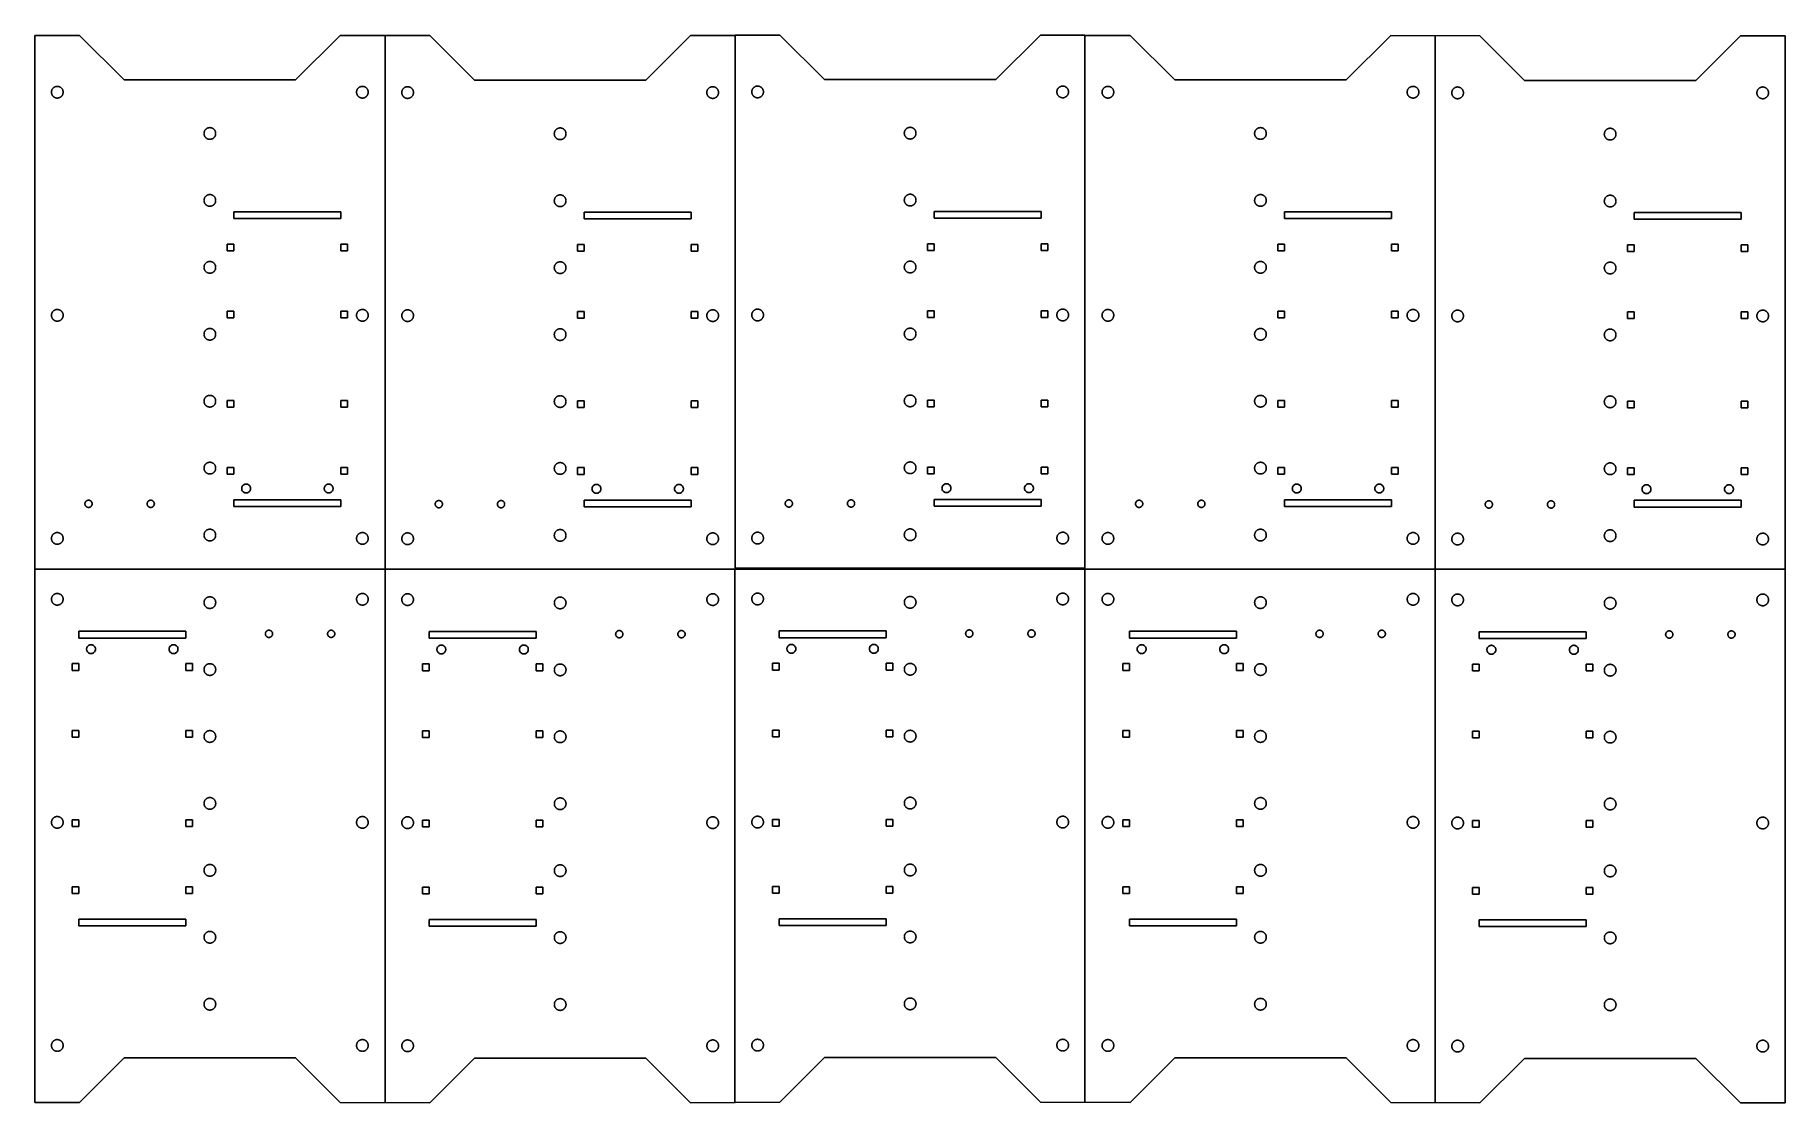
# Model space of a CAD drawing. Extents: x 0 to 785, y 0 to 479.
import ezdxf

# ---------------------------------------------------------------- set-up
doc = ezdxf.new("R2010")
doc.units = 0
doc.layers.add('LAYER_1', color=7, linetype='CONTINUOUS')

msp = doc.modelspace()

# ---------------------------------------------------------------- linework, layer by layer
at = {"layer": 'LAYER_1', "color": 7}
for p, q in [((0.14, 478.42), (0.14, 0.14)), ((0.14, 478.42), (20.14, 478.42)), ((20.14, 478.42), (40.14, 458.42)), ((116.94, 458.42), (136.94, 478.42)), ((136.94, 478.42), (177.22, 478.28)), ((157.22, 478.28), (157.22, 0)), ((177.22, 478.28), (197.22, 458.28)), ((274.02, 458.28), (294.02, 478.28)), ((294.02, 478.28), (314.02, 478.28)), ((314.02, 0), (314.16, 478.56)), ((314.16, 478.56), (334.16, 478.56)), ((334.16, 478.56), (354.16, 458.56)), ((430.96, 458.56), (450.96, 478.56)), ((450.96, 478.56), (470.96, 478.56)), ((470.96, 0.28), (470.96, 478.56)), ((471.25, 478.42), (491.25, 478.42)), ((491.25, 478.42), (511.25, 458.42)), ((588.05, 458.42), (608.05, 478.42)), ((608.05, 478.42), (648.05, 478.14)), ((628.05, 478.14), (628.05, -0.14)), ((648.05, 478.14), (668.05, 458.14)), ((744.85, 458.14), (764.85, 478.14)), ((764.85, 478.14), (784.85, 478.14)), ((784.85, -0.14), (784.85, 478.14)), ((116.94, 458.42), (40.14, 458.42)), ((274.02, 458.28), (197.22, 458.28)), ((430.96, 458.56), (354.16, 458.56)), ((588.05, 458.42), (511.25, 458.42)), ((744.85, 458.14), (668.05, 458.14)), ((12.77, 452.92), (12.77, 452.92)), ((149.57, 452.92), (149.57, 452.92)), ((169.85, 452.78), (169.85, 452.78)), ((306.65, 452.78), (306.65, 452.78)), ((326.79, 453.06), (326.79, 453.06)), ((463.59, 453.06), (463.59, 453.06)), ((483.87, 452.92), (483.87, 452.92)), ((620.67, 452.92), (620.67, 452.92)), ((640.67, 452.64), (640.67, 452.64)), ((777.47, 452.64), (777.47, 452.64)), ((81.17, 434.42), (81.17, 434.42)), ((238.25, 434.28), (238.25, 434.28)), ((395.19, 434.56), (395.19, 434.56)), ((552.27, 434.42), (552.27, 434.42)), ((709.07, 434.14), (709.07, 434.14)), ((81.17, 404.42), (81.17, 404.42)), ((238.25, 404.28), (238.25, 404.28)), ((395.19, 404.56), (395.19, 404.56)), ((552.27, 404.42), (552.27, 404.42)), ((709.07, 404.14), (709.07, 404.14)), ((137.32, 399.28), (89.32, 399.28)), ((89.32, 399.28), (89.32, 396.28)), ((89.32, 396.28), (137.32, 396.28)), ((137.32, 396.28), (137.32, 399.28)), ((294.4, 399.14), (246.4, 399.14)), ((246.4, 399.14), (246.4, 396.14)), ((246.4, 396.14), (294.4, 396.14)), ((294.4, 396.14), (294.4, 399.14)), ((451.34, 399.42), (403.34, 399.42)), ((403.34, 399.42), (403.34, 396.42)), ((403.34, 396.42), (451.34, 396.42)), ((451.34, 396.42), (451.34, 399.42)), ((608.42, 399.28), (560.42, 399.28)), ((560.42, 399.28), (560.42, 396.28)), ((560.42, 396.28), (608.42, 396.28)), ((608.42, 396.28), (608.42, 399.28)), ((765.22, 399), (717.22, 399)), ((717.22, 399), (717.22, 396)), ((717.22, 396), (765.22, 396)), ((765.22, 396), (765.22, 399)), ((89.32, 384.78), (86.32, 384.78)), ((86.32, 384.78), (86.32, 381.78)), ((89.32, 381.78), (89.32, 384.78)), ((140.32, 384.78), (137.32, 384.78)), ((137.32, 384.78), (137.32, 381.78)), ((140.32, 381.78), (140.32, 384.78)), ((246.4, 384.64), (243.4, 384.64)), ((243.4, 384.64), (243.4, 381.64)), ((246.4, 381.64), (246.4, 384.64)), ((297.4, 384.64), (294.4, 384.64)), ((294.4, 384.64), (294.4, 381.64)), ((297.4, 381.64), (297.4, 384.64)), ((403.34, 384.92), (400.34, 384.92)), ((400.34, 384.92), (400.34, 381.92)), ((403.34, 381.92), (403.34, 384.92)), ((454.34, 384.92), (451.34, 384.92)), ((451.34, 384.92), (451.34, 381.92)), ((454.34, 381.92), (454.34, 384.92)), ((560.42, 384.78), (557.42, 384.78)), ((557.42, 384.78), (557.42, 381.78)), ((560.42, 381.78), (560.42, 384.78)), ((611.42, 384.78), (608.42, 384.78)), ((608.42, 384.78), (608.42, 381.78)), ((611.42, 381.78), (611.42, 384.78)), ((86.32, 381.78), (89.32, 381.78)), ((137.32, 381.78), (140.32, 381.78)), ((243.4, 381.64), (246.4, 381.64)), ((294.4, 381.64), (297.4, 381.64)), ((400.34, 381.92), (403.34, 381.92)), ((451.34, 381.92), (454.34, 381.92)), ((557.42, 381.78), (560.42, 381.78)), ((608.42, 381.78), (611.42, 381.78)), ((717.22, 384.5), (714.22, 384.5)), ((714.22, 384.5), (714.22, 381.5)), ((714.22, 381.5), (717.22, 381.5)), ((717.22, 381.5), (717.22, 384.5)), ((768.22, 384.5), (765.22, 384.5)), ((765.22, 384.5), (765.22, 381.5)), ((765.22, 381.5), (768.22, 381.5)), ((768.22, 381.5), (768.22, 384.5)), ((81.17, 374.42), (81.17, 374.42)), ((238.25, 374.28), (238.25, 374.28)), ((395.19, 374.56), (395.19, 374.56)), ((552.27, 374.42), (552.27, 374.42)), ((709.07, 374.14), (709.07, 374.14)), ((89.32, 354.78), (86.32, 354.78)), ((86.32, 354.78), (86.32, 351.78)), ((89.32, 351.78), (89.32, 354.78)), ((140.32, 354.78), (137.32, 354.78)), ((137.32, 354.78), (137.32, 351.78)), ((140.32, 351.78), (140.32, 354.78)), ((246.4, 354.64), (243.4, 354.64)), ((243.4, 354.64), (243.4, 351.64)), ((246.4, 351.64), (246.4, 354.64)), ((297.4, 354.64), (294.4, 354.64)), ((294.4, 354.64), (294.4, 351.64)), ((297.4, 351.64), (297.4, 354.64)), ((403.34, 354.92), (400.34, 354.92)), ((400.34, 354.92), (400.34, 351.92)), ((403.34, 351.92), (403.34, 354.92)), ((454.34, 354.92), (451.34, 354.92)), ((451.34, 354.92), (451.34, 351.92)), ((454.34, 351.92), (454.34, 354.92)), ((560.42, 354.78), (557.42, 354.78)), ((557.42, 354.78), (557.42, 351.78)), ((560.42, 351.78), (560.42, 354.78)), ((611.42, 354.78), (608.42, 354.78)), ((608.42, 354.78), (608.42, 351.78)), ((611.42, 351.78), (611.42, 354.78)), ((717.22, 354.5), (714.22, 354.5)), ((714.22, 354.5), (714.22, 351.5)), ((717.22, 351.5), (717.22, 354.5)), ((768.22, 354.5), (765.22, 354.5)), ((765.22, 354.5), (765.22, 351.5)), ((768.22, 351.5), (768.22, 354.5)), ((12.77, 352.92), (12.77, 352.92)), ((86.32, 351.78), (89.32, 351.78)), ((137.32, 351.78), (140.32, 351.78)), ((149.57, 352.92), (149.57, 352.92)), ((169.85, 352.78), (169.85, 352.78)), ((243.4, 351.64), (246.4, 351.64)), ((294.4, 351.64), (297.4, 351.64)), ((306.65, 352.78), (306.65, 352.78)), ((326.79, 353.06), (326.79, 353.06)), ((400.34, 351.92), (403.34, 351.92)), ((451.34, 351.92), (454.34, 351.92)), ((463.59, 353.06), (463.59, 353.06)), ((483.87, 352.92), (483.87, 352.92)), ((557.42, 351.78), (560.42, 351.78)), ((608.42, 351.78), (611.42, 351.78)), ((620.67, 352.92), (620.67, 352.92)), ((640.67, 352.64), (640.67, 352.64)), ((714.22, 351.5), (717.22, 351.5)), ((765.22, 351.5), (768.22, 351.5)), ((777.47, 352.64), (777.47, 352.64)), ((81.17, 344.42), (81.17, 344.42)), ((238.25, 344.28), (238.25, 344.28)), ((395.19, 344.56), (395.19, 344.56)), ((552.27, 344.42), (552.27, 344.42)), ((709.07, 344.14), (709.07, 344.14)), ((81.17, 314.42), (81.17, 314.42)), ((89.32, 314.78), (86.32, 314.78)), ((86.32, 314.78), (86.32, 311.78)), ((89.32, 311.78), (89.32, 314.78)), ((140.32, 314.78), (137.32, 314.78)), ((137.32, 314.78), (137.32, 311.78)), ((140.32, 311.78), (140.32, 314.78)), ((238.25, 314.28), (238.25, 314.28)), ((246.4, 314.64), (243.4, 314.64)), ((243.4, 314.64), (243.4, 311.64)), ((246.4, 311.64), (246.4, 314.64)), ((297.4, 314.64), (294.4, 314.64)), ((294.4, 314.64), (294.4, 311.64)), ((297.4, 311.64), (297.4, 314.64)), ((395.19, 314.56), (395.19, 314.56)), ((403.34, 314.92), (400.34, 314.92)), ((400.34, 314.92), (400.34, 311.92)), ((403.34, 311.92), (403.34, 314.92)), ((454.34, 314.92), (451.34, 314.92)), ((451.34, 314.92), (451.34, 311.92)), ((454.34, 311.92), (454.34, 314.92)), ((552.27, 314.42), (552.27, 314.42)), ((560.42, 314.78), (557.42, 314.78)), ((557.42, 314.78), (557.42, 311.78)), ((560.42, 311.78), (560.42, 314.78)), ((611.42, 314.78), (608.42, 314.78)), ((608.42, 314.78), (608.42, 311.78)), ((611.42, 311.78), (611.42, 314.78)), ((709.07, 314.14), (709.07, 314.14)), ((717.22, 314.5), (714.22, 314.5)), ((714.22, 314.5), (714.22, 311.5)), ((717.22, 311.5), (717.22, 314.5)), ((768.22, 314.5), (765.22, 314.5)), ((765.22, 314.5), (765.22, 311.5)), ((768.22, 311.5), (768.22, 314.5)), ((86.32, 311.78), (89.32, 311.78)), ((137.32, 311.78), (140.32, 311.78)), ((243.4, 311.64), (246.4, 311.64)), ((294.4, 311.64), (297.4, 311.64)), ((400.34, 311.92), (403.34, 311.92)), ((451.34, 311.92), (454.34, 311.92)), ((557.42, 311.78), (560.42, 311.78)), ((608.42, 311.78), (611.42, 311.78)), ((714.22, 311.5), (717.22, 311.5)), ((765.22, 311.5), (768.22, 311.5)), ((81.17, 284.42), (81.17, 284.42)), ((89.32, 284.78), (86.32, 284.78)), ((86.32, 284.78), (86.32, 281.78)), ((89.32, 281.78), (89.32, 284.78)), ((140.32, 284.78), (137.32, 284.78)), ((137.32, 284.78), (137.32, 281.78)), ((140.32, 281.78), (140.32, 284.78)), ((238.25, 284.28), (238.25, 284.28)), ((246.4, 284.64), (243.4, 284.64)), ((243.4, 284.64), (243.4, 281.64)), ((246.4, 281.64), (246.4, 284.64)), ((297.4, 284.64), (294.4, 284.64)), ((294.4, 284.64), (294.4, 281.64)), ((297.4, 281.64), (297.4, 284.64)), ((395.19, 284.56), (395.19, 284.56)), ((403.34, 284.92), (400.34, 284.92)), ((400.34, 284.92), (400.34, 281.92)), ((403.34, 281.92), (403.34, 284.92)), ((454.34, 284.92), (451.34, 284.92)), ((451.34, 284.92), (451.34, 281.92)), ((454.34, 281.92), (454.34, 284.92)), ((552.27, 284.42), (552.27, 284.42)), ((560.42, 284.78), (557.42, 284.78)), ((557.42, 284.78), (557.42, 281.78)), ((560.42, 281.78), (560.42, 284.78)), ((611.42, 284.78), (608.42, 284.78)), ((608.42, 284.78), (608.42, 281.78)), ((611.42, 281.78), (611.42, 284.78)), ((709.07, 284.14), (709.07, 284.14)), ((717.22, 284.5), (714.22, 284.5)), ((714.22, 284.5), (714.22, 281.5)), ((717.22, 281.5), (717.22, 284.5)), ((768.22, 284.5), (765.22, 284.5)), ((765.22, 284.5), (765.22, 281.5)), ((768.22, 281.5), (768.22, 284.5)), ((86.32, 281.78), (89.32, 281.78)), ((92.83, 275.53), (92.82, 275.28)), ((92.82, 275.28), (92.83, 275.03)), ((92.88, 275.78), (92.83, 275.53)), ((92.83, 275.03), (92.88, 274.78)), ((92.96, 276.02), (92.88, 275.78)), ((92.88, 274.78), (92.96, 274.54)), ((93.07, 276.24), (92.96, 276.02)), ((93.2, 276.46), (93.07, 276.24)), ((93.36, 276.65), (93.2, 276.46)), ((93.54, 276.82), (93.36, 276.65)), ((93.75, 276.97), (93.54, 276.82)), ((93.97, 277.09), (93.75, 276.97)), ((94.2, 277.18), (93.97, 277.09)), ((94.44, 277.25), (94.2, 277.18)), ((94.69, 277.28), (94.44, 277.25)), ((94.94, 277.28), (94.69, 277.28)), ((95.19, 277.25), (94.94, 277.28)), ((95.44, 277.18), (95.19, 277.25)), ((95.67, 277.09), (95.44, 277.18)), ((95.89, 276.97), (95.67, 277.09)), ((96.09, 276.82), (95.89, 276.97)), ((96.28, 276.65), (96.09, 276.82)), ((96.44, 276.46), (96.28, 276.65)), ((96.57, 276.24), (96.44, 276.46)), ((96.68, 276.02), (96.57, 276.24)), ((96.75, 275.78), (96.68, 276.02)), ((96.68, 274.54), (96.75, 274.78)), ((96.8, 275.53), (96.75, 275.78)), ((96.75, 274.78), (96.8, 275.03)), ((96.82, 275.28), (96.8, 275.53)), ((96.8, 275.03), (96.82, 275.28)), ((129.83, 275.53), (129.82, 275.28)), ((129.82, 275.28), (129.83, 275.03)), ((129.88, 275.78), (129.83, 275.53)), ((129.83, 275.03), (129.88, 274.78)), ((129.96, 276.02), (129.88, 275.78)), ((129.88, 274.78), (129.96, 274.54)), ((130.07, 276.24), (129.96, 276.02)), ((130.2, 276.46), (130.07, 276.24)), ((130.36, 276.65), (130.2, 276.46)), ((130.54, 276.82), (130.36, 276.65)), ((130.75, 276.97), (130.54, 276.82)), ((130.97, 277.09), (130.75, 276.97)), ((131.2, 277.18), (130.97, 277.09)), ((131.44, 277.25), (131.2, 277.18)), ((131.69, 277.28), (131.44, 277.25)), ((131.94, 277.28), (131.69, 277.28)), ((132.19, 277.25), (131.94, 277.28)), ((132.44, 277.18), (132.19, 277.25)), ((132.67, 277.09), (132.44, 277.18)), ((132.89, 276.97), (132.67, 277.09)), ((133.09, 276.82), (132.89, 276.97)), ((133.28, 276.65), (133.09, 276.82)), ((133.44, 276.46), (133.28, 276.65)), ((133.57, 276.24), (133.44, 276.46)), ((133.68, 276.02), (133.57, 276.24)), ((133.75, 275.78), (133.68, 276.02)), ((133.68, 274.54), (133.75, 274.78)), ((133.8, 275.53), (133.75, 275.78)), ((133.75, 274.78), (133.8, 275.03)), ((133.82, 275.28), (133.8, 275.53)), ((133.8, 275.03), (133.82, 275.28)), ((137.32, 281.78), (140.32, 281.78)), ((243.4, 281.64), (246.4, 281.64)), ((249.92, 275.39), (249.9, 275.14)), ((249.9, 275.14), (249.92, 274.89)), ((249.96, 275.64), (249.92, 275.39)), ((249.92, 274.89), (249.96, 274.64)), ((250.04, 275.88), (249.96, 275.64)), ((250.15, 276.1), (250.04, 275.88)), ((250.28, 276.31), (250.15, 276.1)), ((250.44, 276.51), (250.28, 276.31)), ((250.63, 276.68), (250.44, 276.51)), ((250.83, 276.83), (250.63, 276.68)), ((251.05, 276.95), (250.83, 276.83)), ((251.28, 277.04), (251.05, 276.95)), ((251.53, 277.1), (251.28, 277.04)), ((251.77, 277.14), (251.53, 277.1)), ((252.03, 277.14), (251.77, 277.14)), ((252.27, 277.1), (252.03, 277.14)), ((252.52, 277.04), (252.27, 277.1)), ((252.75, 276.95), (252.52, 277.04)), ((252.97, 276.83), (252.75, 276.95)), ((253.17, 276.68), (252.97, 276.83)), ((253.36, 276.51), (253.17, 276.68)), ((253.52, 276.31), (253.36, 276.51)), ((253.65, 276.1), (253.52, 276.31)), ((253.76, 275.88), (253.65, 276.1)), ((253.84, 275.64), (253.76, 275.88)), ((253.88, 275.39), (253.84, 275.64)), ((253.84, 274.64), (253.88, 274.89)), ((253.9, 275.14), (253.88, 275.39)), ((253.88, 274.89), (253.9, 275.14)), ((286.92, 275.39), (286.9, 275.14)), ((286.9, 275.14), (286.92, 274.89)), ((286.96, 275.64), (286.92, 275.39)), ((286.92, 274.89), (286.96, 274.64)), ((287.04, 275.88), (286.96, 275.64)), ((287.15, 276.1), (287.04, 275.88)), ((287.28, 276.31), (287.15, 276.1)), ((287.44, 276.51), (287.28, 276.31)), ((287.62, 276.68), (287.44, 276.51)), ((287.83, 276.83), (287.62, 276.68)), ((288.05, 276.95), (287.83, 276.83)), ((288.28, 277.04), (288.05, 276.95)), ((288.53, 277.1), (288.28, 277.04)), ((288.77, 277.14), (288.53, 277.1)), ((289.03, 277.14), (288.77, 277.14)), ((289.27, 277.1), (289.03, 277.14)), ((289.52, 277.04), (289.27, 277.1)), ((289.75, 276.95), (289.52, 277.04)), ((289.97, 276.83), (289.75, 276.95)), ((290.17, 276.68), (289.97, 276.83)), ((290.36, 276.51), (290.17, 276.68)), ((290.52, 276.31), (290.36, 276.51)), ((290.65, 276.1), (290.52, 276.31)), ((290.76, 275.88), (290.65, 276.1)), ((290.84, 275.64), (290.76, 275.88)), ((290.88, 275.39), (290.84, 275.64)), ((290.84, 274.64), (290.88, 274.89)), ((290.9, 275.14), (290.88, 275.39)), ((290.88, 274.89), (290.9, 275.14)), ((294.4, 281.64), (297.4, 281.64)), ((400.34, 281.92), (403.34, 281.92)), ((406.86, 275.67), (406.84, 275.42)), ((406.84, 275.42), (406.86, 275.17)), ((406.9, 275.92), (406.86, 275.67)), ((406.86, 275.17), (406.9, 274.92)), ((406.98, 276.16), (406.9, 275.92)), ((406.9, 274.92), (406.98, 274.69)), ((407.09, 276.39), (406.98, 276.16)), ((406.98, 274.69), (407.09, 274.46)), ((407.22, 276.6), (407.09, 276.39)), ((407.38, 276.79), (407.22, 276.6)), ((407.57, 276.96), (407.38, 276.79)), ((407.77, 277.11), (407.57, 276.96)), ((407.99, 277.23), (407.77, 277.11)), ((408.22, 277.32), (407.99, 277.23)), ((408.47, 277.39), (408.22, 277.32)), ((408.72, 277.42), (408.47, 277.39)), ((408.97, 277.42), (408.72, 277.42)), ((409.22, 277.39), (408.97, 277.42)), ((409.46, 277.32), (409.22, 277.39)), ((409.69, 277.23), (409.46, 277.32)), ((409.91, 277.11), (409.69, 277.23)), ((410.12, 276.96), (409.91, 277.11)), ((410.3, 276.79), (410.12, 276.96)), ((410.46, 276.6), (410.3, 276.79)), ((410.59, 276.39), (410.46, 276.6)), ((410.7, 276.16), (410.59, 276.39)), ((410.59, 274.46), (410.7, 274.69)), ((410.78, 275.92), (410.7, 276.16)), ((410.7, 274.69), (410.78, 274.92)), ((410.83, 275.67), (410.78, 275.92)), ((410.78, 274.92), (410.83, 275.17)), ((410.84, 275.42), (410.83, 275.67)), ((410.83, 275.17), (410.84, 275.42)), ((443.86, 275.67), (443.84, 275.42)), ((443.84, 275.42), (443.86, 275.17)), ((443.9, 275.92), (443.86, 275.67)), ((443.86, 275.17), (443.9, 274.92)), ((443.98, 276.16), (443.9, 275.92)), ((443.9, 274.92), (443.98, 274.69)), ((444.09, 276.39), (443.98, 276.16)), ((443.98, 274.69), (444.09, 274.46)), ((444.22, 276.6), (444.09, 276.39)), ((444.38, 276.79), (444.22, 276.6)), ((444.57, 276.96), (444.38, 276.79)), ((444.77, 277.11), (444.57, 276.96)), ((444.99, 277.23), (444.77, 277.11)), ((445.22, 277.32), (444.99, 277.23)), ((445.47, 277.39), (445.22, 277.32)), ((445.72, 277.42), (445.47, 277.39)), ((445.97, 277.42), (445.72, 277.42)), ((446.22, 277.39), (445.97, 277.42)), ((446.46, 277.32), (446.22, 277.39)), ((446.69, 277.23), (446.46, 277.32)), ((446.91, 277.11), (446.69, 277.23)), ((447.12, 276.96), (446.91, 277.11)), ((447.3, 276.79), (447.12, 276.96)), ((447.46, 276.6), (447.3, 276.79)), ((447.59, 276.39), (447.46, 276.6)), ((447.7, 276.16), (447.59, 276.39)), ((447.59, 274.46), (447.7, 274.69)), ((447.78, 275.92), (447.7, 276.16)), ((447.7, 274.69), (447.78, 274.92)), ((447.83, 275.67), (447.78, 275.92)), ((447.78, 274.92), (447.83, 275.17)), ((447.84, 275.42), (447.83, 275.67)), ((447.83, 275.17), (447.84, 275.42)), ((451.34, 281.92), (454.34, 281.92)), ((557.42, 281.78), (560.42, 281.78)), ((563.94, 275.53), (563.92, 275.28)), ((563.92, 275.28), (563.94, 275.03)), ((563.99, 275.78), (563.94, 275.53)), ((563.94, 275.03), (563.99, 274.78)), ((564.06, 276.02), (563.99, 275.78)), ((563.99, 274.78), (564.06, 274.54)), ((564.17, 276.24), (564.06, 276.02)), ((564.31, 276.46), (564.17, 276.24)), ((564.47, 276.65), (564.31, 276.46)), ((564.65, 276.82), (564.47, 276.65)), ((564.85, 276.97), (564.65, 276.82)), ((565.07, 277.09), (564.85, 276.97)), ((565.31, 277.18), (565.07, 277.09)), ((565.55, 277.25), (565.31, 277.18)), ((565.8, 277.28), (565.55, 277.25)), ((566.05, 277.28), (565.8, 277.28)), ((566.3, 277.25), (566.05, 277.28)), ((566.54, 277.18), (566.3, 277.25)), ((566.77, 277.09), (566.54, 277.18)), ((566.99, 276.97), (566.77, 277.09)), ((567.2, 276.82), (566.99, 276.97)), ((567.38, 276.65), (567.2, 276.82)), ((567.54, 276.46), (567.38, 276.65)), ((567.68, 276.24), (567.54, 276.46)), ((567.78, 276.02), (567.68, 276.24)), ((567.86, 275.78), (567.78, 276.02)), ((567.78, 274.54), (567.86, 274.78)), ((567.91, 275.53), (567.86, 275.78)), ((567.86, 274.78), (567.91, 275.03)), ((567.92, 275.28), (567.91, 275.53)), ((567.91, 275.03), (567.92, 275.28)), ((600.94, 275.53), (600.92, 275.28)), ((600.92, 275.28), (600.94, 275.03)), ((600.99, 275.78), (600.94, 275.53)), ((600.94, 275.03), (600.99, 274.78)), ((601.06, 276.02), (600.99, 275.78)), ((600.99, 274.78), (601.06, 274.54)), ((601.17, 276.24), (601.06, 276.02)), ((601.31, 276.46), (601.17, 276.24)), ((601.47, 276.65), (601.31, 276.46)), ((601.65, 276.82), (601.47, 276.65)), ((601.85, 276.97), (601.65, 276.82)), ((602.07, 277.09), (601.85, 276.97)), ((602.31, 277.18), (602.07, 277.09)), ((602.55, 277.25), (602.31, 277.18)), ((602.8, 277.28), (602.55, 277.25)), ((603.05, 277.28), (602.8, 277.28)), ((603.3, 277.25), (603.05, 277.28)), ((603.54, 277.18), (603.3, 277.25)), ((603.77, 277.09), (603.54, 277.18)), ((603.99, 276.97), (603.77, 277.09)), ((604.2, 276.82), (603.99, 276.97)), ((604.38, 276.65), (604.2, 276.82)), ((604.54, 276.46), (604.38, 276.65)), ((604.68, 276.24), (604.54, 276.46)), ((604.78, 276.02), (604.68, 276.24)), ((604.86, 275.78), (604.78, 276.02)), ((604.78, 274.54), (604.86, 274.78)), ((604.91, 275.53), (604.86, 275.78)), ((604.86, 274.78), (604.91, 275.03)), ((604.92, 275.28), (604.91, 275.53)), ((604.91, 275.03), (604.92, 275.28)), ((608.42, 281.78), (611.42, 281.78)), ((714.22, 281.5), (717.22, 281.5)), ((720.74, 275.25), (720.72, 275)), ((720.72, 275), (720.74, 274.75)), ((720.79, 275.5), (720.74, 275.25)), ((720.74, 274.75), (720.79, 274.5)), ((720.86, 275.73), (720.79, 275.5)), ((720.97, 275.96), (720.86, 275.73)), ((721.11, 276.17), (720.97, 275.96)), ((721.27, 276.37), (721.11, 276.17)), ((721.45, 276.54), (721.27, 276.37)), ((721.65, 276.69), (721.45, 276.54)), ((721.87, 276.81), (721.65, 276.69)), ((722.11, 276.9), (721.87, 276.81)), ((722.35, 276.96), (722.11, 276.9)), ((722.6, 276.99), (722.35, 276.96)), ((722.85, 276.99), (722.6, 276.99)), ((723.1, 276.96), (722.85, 276.99)), ((723.34, 276.9), (723.1, 276.96)), ((723.57, 276.81), (723.34, 276.9)), ((723.79, 276.69), (723.57, 276.81)), ((724, 276.54), (723.79, 276.69)), ((724.18, 276.37), (724, 276.54)), ((724.34, 276.17), (724.18, 276.37)), ((724.48, 275.96), (724.34, 276.17)), ((724.58, 275.73), (724.48, 275.96)), ((724.66, 275.5), (724.58, 275.73)), ((724.71, 275.25), (724.66, 275.5)), ((724.66, 274.5), (724.71, 274.75)), ((724.72, 275), (724.71, 275.25)), ((724.71, 274.75), (724.72, 275)), ((757.74, 275.25), (757.72, 275)), ((757.72, 275), (757.74, 274.75)), ((757.79, 275.5), (757.74, 275.25)), ((757.74, 274.75), (757.79, 274.5)), ((757.86, 275.73), (757.79, 275.5)), ((757.97, 275.96), (757.86, 275.73)), ((758.11, 276.17), (757.97, 275.96)), ((758.27, 276.37), (758.11, 276.17)), ((758.45, 276.54), (758.27, 276.37)), ((758.65, 276.69), (758.45, 276.54)), ((758.87, 276.81), (758.65, 276.69)), ((759.11, 276.9), (758.87, 276.81)), ((759.35, 276.96), (759.11, 276.9)), ((759.6, 276.99), (759.35, 276.96)), ((759.85, 276.99), (759.6, 276.99)), ((760.1, 276.96), (759.85, 276.99)), ((760.34, 276.9), (760.1, 276.96)), ((760.57, 276.81), (760.34, 276.9)), ((760.79, 276.69), (760.57, 276.81)), ((761, 276.54), (760.79, 276.69)), ((761.18, 276.37), (761, 276.54)), ((761.34, 276.17), (761.18, 276.37)), ((761.48, 275.96), (761.34, 276.17)), ((761.58, 275.73), (761.48, 275.96)), ((761.66, 275.5), (761.58, 275.73)), ((761.71, 275.25), (761.66, 275.5)), ((761.66, 274.5), (761.71, 274.75)), ((761.72, 275), (761.71, 275.25)), ((761.71, 274.75), (761.72, 275)), ((765.22, 281.5), (768.22, 281.5)), ((25.77, 268.42), (25.77, 268.42)), ((53.67, 268.42), (53.67, 268.42)), ((137.32, 270.28), (89.32, 270.28)), ((89.32, 270.28), (89.32, 267.28)), ((89.32, 267.28), (137.32, 267.28)), ((92.96, 274.54), (93.07, 274.32)), ((93.07, 274.32), (93.2, 274.1)), ((93.2, 274.1), (93.36, 273.91)), ((93.36, 273.91), (93.54, 273.74)), ((93.54, 273.74), (93.75, 273.59)), ((93.75, 273.59), (93.97, 273.47)), ((93.97, 273.47), (94.2, 273.38)), ((94.2, 273.38), (94.44, 273.32)), ((94.44, 273.32), (94.69, 273.28)), ((94.69, 273.28), (94.94, 273.28)), ((94.94, 273.28), (95.19, 273.32)), ((95.19, 273.32), (95.44, 273.38)), ((95.44, 273.38), (95.67, 273.47)), ((95.67, 273.47), (95.89, 273.59)), ((95.89, 273.59), (96.09, 273.74)), ((96.09, 273.74), (96.28, 273.91)), ((96.28, 273.91), (96.44, 274.1)), ((96.44, 274.1), (96.57, 274.32)), ((96.57, 274.32), (96.68, 274.54)), ((129.96, 274.54), (130.07, 274.32)), ((130.07, 274.32), (130.2, 274.1)), ((130.2, 274.1), (130.36, 273.91)), ((130.36, 273.91), (130.54, 273.74)), ((130.54, 273.74), (130.75, 273.59)), ((130.75, 273.59), (130.97, 273.47)), ((130.97, 273.47), (131.2, 273.38)), ((131.2, 273.38), (131.44, 273.32)), ((131.44, 273.32), (131.69, 273.28)), ((131.69, 273.28), (131.94, 273.28)), ((131.94, 273.28), (132.19, 273.32)), ((132.19, 273.32), (132.44, 273.38)), ((132.44, 273.38), (132.67, 273.47)), ((132.67, 273.47), (132.89, 273.59)), ((132.89, 273.59), (133.09, 273.74)), ((133.09, 273.74), (133.28, 273.91)), ((133.28, 273.91), (133.44, 274.1)), ((133.44, 274.1), (133.57, 274.32)), ((133.57, 274.32), (133.68, 274.54)), ((137.32, 267.28), (137.32, 270.28)), ((182.85, 268.28), (182.85, 268.28)), ((210.75, 268.28), (210.75, 268.28)), ((294.4, 270.14), (246.4, 270.14)), ((246.4, 270.14), (246.4, 267.14)), ((246.4, 267.14), (294.4, 267.14)), ((249.96, 274.64), (250.04, 274.4)), ((250.04, 274.4), (250.15, 274.18)), ((250.15, 274.18), (250.28, 273.96)), ((250.28, 273.96), (250.44, 273.77)), ((250.44, 273.77), (250.63, 273.6)), ((250.63, 273.6), (250.83, 273.45)), ((250.83, 273.45), (251.05, 273.33)), ((251.05, 273.33), (251.28, 273.24)), ((251.28, 273.24), (251.53, 273.17)), ((251.53, 273.17), (251.77, 273.14)), ((251.77, 273.14), (252.03, 273.14)), ((252.03, 273.14), (252.27, 273.17)), ((252.27, 273.17), (252.52, 273.24)), ((252.52, 273.24), (252.75, 273.33)), ((252.75, 273.33), (252.97, 273.45)), ((252.97, 273.45), (253.17, 273.6)), ((253.17, 273.6), (253.36, 273.77)), ((253.36, 273.77), (253.52, 273.96)), ((253.52, 273.96), (253.65, 274.18)), ((253.65, 274.18), (253.76, 274.4)), ((253.76, 274.4), (253.84, 274.64)), ((286.96, 274.64), (287.04, 274.4)), ((287.04, 274.4), (287.15, 274.18)), ((287.15, 274.18), (287.28, 273.96)), ((287.28, 273.96), (287.44, 273.77)), ((287.44, 273.77), (287.62, 273.6)), ((287.62, 273.6), (287.83, 273.45)), ((287.83, 273.45), (288.05, 273.33)), ((288.05, 273.33), (288.28, 273.24)), ((288.28, 273.24), (288.53, 273.17)), ((288.53, 273.17), (288.77, 273.14)), ((288.77, 273.14), (289.03, 273.14)), ((289.03, 273.14), (289.27, 273.17)), ((289.27, 273.17), (289.52, 273.24)), ((289.52, 273.24), (289.75, 273.33)), ((289.75, 273.33), (289.97, 273.45)), ((289.97, 273.45), (290.17, 273.6)), ((290.17, 273.6), (290.36, 273.77)), ((290.36, 273.77), (290.52, 273.96)), ((290.52, 273.96), (290.65, 274.18)), ((290.65, 274.18), (290.76, 274.4)), ((290.76, 274.4), (290.84, 274.64)), ((294.4, 267.14), (294.4, 270.14)), ((339.79, 268.56), (339.79, 268.56)), ((367.69, 268.56), (367.69, 268.56)), ((451.34, 270.42), (403.34, 270.42)), ((403.34, 270.42), (403.34, 267.42)), ((403.34, 267.42), (451.34, 267.42)), ((407.09, 274.46), (407.22, 274.25)), ((407.22, 274.25), (407.38, 274.05)), ((407.38, 274.05), (407.57, 273.88)), ((407.57, 273.88), (407.77, 273.73)), ((407.77, 273.73), (407.99, 273.61)), ((407.99, 273.61), (408.22, 273.52)), ((408.22, 273.52), (408.47, 273.46)), ((408.47, 273.46), (408.72, 273.43)), ((408.72, 273.43), (408.97, 273.43)), ((408.97, 273.43), (409.22, 273.46)), ((409.22, 273.46), (409.46, 273.52)), ((409.46, 273.52), (409.69, 273.61)), ((409.69, 273.61), (409.91, 273.73)), ((409.91, 273.73), (410.12, 273.88)), ((410.12, 273.88), (410.3, 274.05)), ((410.3, 274.05), (410.46, 274.25)), ((410.46, 274.25), (410.59, 274.46)), ((444.09, 274.46), (444.22, 274.25)), ((444.22, 274.25), (444.38, 274.05)), ((444.38, 274.05), (444.57, 273.88)), ((444.57, 273.88), (444.77, 273.73)), ((444.77, 273.73), (444.99, 273.61)), ((444.99, 273.61), (445.22, 273.52)), ((445.22, 273.52), (445.47, 273.46)), ((445.47, 273.46), (445.72, 273.43)), ((445.72, 273.43), (445.97, 273.43)), ((445.97, 273.43), (446.22, 273.46)), ((446.22, 273.46), (446.46, 273.52)), ((446.46, 273.52), (446.69, 273.61)), ((446.69, 273.61), (446.91, 273.73)), ((446.91, 273.73), (447.12, 273.88)), ((447.12, 273.88), (447.3, 274.05)), ((447.3, 274.05), (447.46, 274.25)), ((447.46, 274.25), (447.59, 274.46)), ((451.34, 267.42), (451.34, 270.42)), ((496.87, 268.42), (496.87, 268.42)), ((524.77, 268.42), (524.77, 268.42)), ((608.42, 270.28), (560.42, 270.28)), ((560.42, 270.28), (560.42, 267.28)), ((560.42, 267.28), (608.42, 267.28)), ((564.06, 274.54), (564.17, 274.32)), ((564.17, 274.32), (564.31, 274.1)), ((564.31, 274.1), (564.47, 273.91)), ((564.47, 273.91), (564.65, 273.74)), ((564.65, 273.74), (564.85, 273.59)), ((564.85, 273.59), (565.07, 273.47)), ((565.07, 273.47), (565.31, 273.38)), ((565.31, 273.38), (565.55, 273.32)), ((565.55, 273.32), (565.8, 273.28)), ((565.8, 273.28), (566.05, 273.28)), ((566.05, 273.28), (566.3, 273.32)), ((566.3, 273.32), (566.54, 273.38)), ((566.54, 273.38), (566.77, 273.47)), ((566.77, 273.47), (566.99, 273.59)), ((566.99, 273.59), (567.2, 273.74)), ((567.2, 273.74), (567.38, 273.91)), ((567.38, 273.91), (567.54, 274.1)), ((567.54, 274.1), (567.68, 274.32)), ((567.68, 274.32), (567.78, 274.54)), ((601.06, 274.54), (601.17, 274.32)), ((601.17, 274.32), (601.31, 274.1)), ((601.31, 274.1), (601.47, 273.91)), ((601.47, 273.91), (601.65, 273.74)), ((601.65, 273.74), (601.85, 273.59)), ((601.85, 273.59), (602.07, 273.47)), ((602.07, 273.47), (602.31, 273.38)), ((602.31, 273.38), (602.55, 273.32)), ((602.55, 273.32), (602.8, 273.28)), ((602.8, 273.28), (603.05, 273.28)), ((603.05, 273.28), (603.3, 273.32)), ((603.3, 273.32), (603.54, 273.38)), ((603.54, 273.38), (603.77, 273.47)), ((603.77, 273.47), (603.99, 273.59)), ((603.99, 273.59), (604.2, 273.74)), ((604.2, 273.74), (604.38, 273.91)), ((604.38, 273.91), (604.54, 274.1)), ((604.54, 274.1), (604.68, 274.32)), ((604.68, 274.32), (604.78, 274.54)), ((608.42, 267.28), (608.42, 270.28)), ((653.67, 268.14), (653.67, 268.14)), ((681.57, 268.14), (681.57, 268.14)), ((765.22, 270), (717.22, 270)), ((717.22, 270), (717.22, 267)), ((717.22, 267), (765.22, 267)), ((720.79, 274.5), (720.86, 274.26)), ((720.86, 274.26), (720.97, 274.03)), ((720.97, 274.03), (721.11, 273.82)), ((721.11, 273.82), (721.27, 273.63)), ((721.27, 273.63), (721.45, 273.46)), ((721.45, 273.46), (721.65, 273.31)), ((721.65, 273.31), (721.87, 273.19)), ((721.87, 273.19), (722.11, 273.1)), ((722.11, 273.1), (722.35, 273.03)), ((722.35, 273.03), (722.6, 273)), ((722.6, 273), (722.85, 273)), ((722.85, 273), (723.1, 273.03)), ((723.1, 273.03), (723.34, 273.1)), ((723.34, 273.1), (723.57, 273.19)), ((723.57, 273.19), (723.79, 273.31)), ((723.79, 273.31), (724, 273.46)), ((724, 273.46), (724.18, 273.63)), ((724.18, 273.63), (724.34, 273.82)), ((724.34, 273.82), (724.48, 274.03)), ((724.48, 274.03), (724.58, 274.26)), ((724.58, 274.26), (724.66, 274.5)), ((757.79, 274.5), (757.86, 274.26)), ((757.86, 274.26), (757.97, 274.03)), ((757.97, 274.03), (758.11, 273.82)), ((758.11, 273.82), (758.27, 273.63)), ((758.27, 273.63), (758.45, 273.46)), ((758.45, 273.46), (758.65, 273.31)), ((758.65, 273.31), (758.87, 273.19)), ((758.87, 273.19), (759.11, 273.1)), ((759.11, 273.1), (759.35, 273.03)), ((759.35, 273.03), (759.6, 273)), ((759.6, 273), (759.85, 273)), ((759.85, 273), (760.1, 273.03)), ((760.1, 273.03), (760.34, 273.1)), ((760.34, 273.1), (760.57, 273.19)), ((760.57, 273.19), (760.79, 273.31)), ((760.79, 273.31), (761, 273.46)), ((761, 273.46), (761.18, 273.63)), ((761.18, 273.63), (761.34, 273.82)), ((761.34, 273.82), (761.48, 274.03)), ((761.48, 274.03), (761.58, 274.26)), ((761.58, 274.26), (761.66, 274.5)), ((765.22, 267), (765.22, 270)), ((12.77, 252.92), (12.77, 252.92)), ((81.17, 254.42), (81.17, 254.42)), ((149.57, 252.92), (149.57, 252.92)), ((169.85, 252.78), (169.85, 252.78)), ((238.25, 254.28), (238.25, 254.28)), ((306.65, 252.78), (306.65, 252.78)), ((326.79, 253.06), (326.79, 253.06)), ((395.19, 254.56), (395.19, 254.56)), ((463.59, 253.06), (463.59, 253.06)), ((483.87, 252.92), (483.87, 252.92)), ((552.27, 254.42), (552.27, 254.42)), ((620.67, 252.92), (620.67, 252.92)), ((640.67, 252.64), (640.67, 252.64)), ((709.07, 254.14), (709.07, 254.14)), ((777.47, 252.64), (777.47, 252.64)), ((0.14, 239.14), (784.85, 239.14)), ((470.96, 239.56), (314.16, 239.56)), ((7.52, 225.64), (7.52, 225.64)), ((75.92, 224.14), (75.92, 224.14)), ((144.32, 225.64), (144.32, 225.64)), ((164.6, 225.5), (164.6, 225.5)), ((233, 224), (233, 224)), ((301.4, 225.5), (301.4, 225.5)), ((321.54, 225.78), (321.54, 225.78)), ((389.94, 224.28), (389.94, 224.28)), ((458.34, 225.78), (458.34, 225.78)), ((478.62, 225.64), (478.62, 225.64)), ((547.02, 224.14), (547.02, 224.14)), ((615.42, 225.64), (615.42, 225.64)), ((635.42, 225.36), (635.42, 225.36)), ((703.82, 223.86), (703.82, 223.86)), ((772.22, 225.36), (772.22, 225.36)), ((67.76, 211.28), (19.76, 211.28)), ((19.76, 211.28), (19.76, 208.28)), ((19.76, 208.28), (67.76, 208.28)), ((23.51, 204.25), (23.41, 204.02)), ((23.65, 204.46), (23.51, 204.25)), ((23.81, 204.65), (23.65, 204.46)), ((23.99, 204.82), (23.81, 204.65)), ((24.19, 204.97), (23.99, 204.82)), ((24.41, 205.09), (24.19, 204.97)), ((24.65, 205.19), (24.41, 205.09)), ((24.89, 205.25), (24.65, 205.19)), ((25.14, 205.28), (24.89, 205.25)), ((25.39, 205.28), (25.14, 205.28)), ((25.64, 205.25), (25.39, 205.28)), ((25.88, 205.19), (25.64, 205.25)), ((26.12, 205.09), (25.88, 205.19)), ((26.34, 204.97), (26.12, 205.09)), ((26.54, 204.82), (26.34, 204.97)), ((26.72, 204.65), (26.54, 204.82)), ((26.88, 204.46), (26.72, 204.65)), ((27.02, 204.25), (26.88, 204.46)), ((27.12, 204.02), (27.02, 204.25)), ((60.51, 204.25), (60.41, 204.02)), ((60.65, 204.46), (60.51, 204.25)), ((60.81, 204.65), (60.65, 204.46)), ((60.99, 204.82), (60.81, 204.65)), ((61.19, 204.97), (60.99, 204.82)), ((61.41, 205.09), (61.19, 204.97)), ((61.65, 205.19), (61.41, 205.09)), ((61.89, 205.25), (61.65, 205.19)), ((62.14, 205.28), (61.89, 205.25)), ((62.39, 205.28), (62.14, 205.28)), ((62.64, 205.25), (62.39, 205.28)), ((62.88, 205.19), (62.64, 205.25)), ((63.12, 205.09), (62.88, 205.19)), ((63.34, 204.97), (63.12, 205.09)), ((63.54, 204.82), (63.34, 204.97)), ((63.72, 204.65), (63.54, 204.82)), ((63.88, 204.46), (63.72, 204.65)), ((64.02, 204.25), (63.88, 204.46)), ((64.12, 204.02), (64.02, 204.25)), ((67.76, 208.28), (67.76, 211.28)), ((103.42, 210.14), (103.42, 210.14)), ((131.32, 210.14), (131.32, 210.14)), ((224.85, 211.14), (176.85, 211.14)), ((176.85, 211.14), (176.85, 208.14)), ((176.85, 208.14), (224.85, 208.14)), ((180.59, 204.11), (180.49, 203.88)), ((180.73, 204.32), (180.59, 204.11)), ((180.89, 204.51), (180.73, 204.32)), ((181.07, 204.68), (180.89, 204.51)), ((181.28, 204.83), (181.07, 204.68)), ((181.5, 204.95), (181.28, 204.83)), ((181.73, 205.04), (181.5, 204.95)), ((181.97, 205.11), (181.73, 205.04)), ((182.22, 205.14), (181.97, 205.11)), ((182.47, 205.14), (182.22, 205.14)), ((182.72, 205.11), (182.47, 205.14)), ((182.96, 205.04), (182.72, 205.11)), ((183.2, 204.95), (182.96, 205.04)), ((183.42, 204.83), (183.2, 204.95)), ((183.62, 204.68), (183.42, 204.83)), ((183.8, 204.51), (183.62, 204.68)), ((183.96, 204.32), (183.8, 204.51)), ((184.1, 204.11), (183.96, 204.32)), ((184.21, 203.88), (184.1, 204.11)), ((217.59, 204.11), (217.49, 203.88)), ((217.73, 204.32), (217.59, 204.11)), ((217.89, 204.51), (217.73, 204.32)), ((218.07, 204.68), (217.89, 204.51)), ((218.28, 204.83), (218.07, 204.68)), ((218.5, 204.95), (218.28, 204.83)), ((218.73, 205.04), (218.5, 204.95)), ((218.97, 205.11), (218.73, 205.04)), ((219.22, 205.14), (218.97, 205.11)), ((219.47, 205.14), (219.22, 205.14)), ((219.72, 205.11), (219.47, 205.14)), ((219.96, 205.04), (219.72, 205.11)), ((220.2, 204.95), (219.96, 205.04)), ((220.42, 204.83), (220.2, 204.95)), ((220.62, 204.68), (220.42, 204.83)), ((220.8, 204.51), (220.62, 204.68)), ((220.96, 204.32), (220.8, 204.51)), ((221.1, 204.11), (220.96, 204.32)), ((221.21, 203.88), (221.1, 204.11)), ((224.85, 208.14), (224.85, 211.14)), ((260.5, 210), (260.5, 210)), ((288.4, 210), (288.4, 210)), ((381.79, 211.43), (333.79, 211.43)), ((333.79, 211.43), (333.79, 208.43)), ((333.79, 208.43), (381.79, 208.43)), ((337.43, 204.16), (337.35, 203.92)), ((337.54, 204.39), (337.43, 204.16)), ((337.67, 204.6), (337.54, 204.39)), ((337.83, 204.79), (337.67, 204.6)), ((338.01, 204.97), (337.83, 204.79)), ((338.22, 205.11), (338.01, 204.97)), ((338.44, 205.23), (338.22, 205.11)), ((338.67, 205.33), (338.44, 205.23)), ((338.91, 205.39), (338.67, 205.33)), ((339.16, 205.42), (338.91, 205.39)), ((339.41, 205.42), (339.16, 205.42)), ((339.66, 205.39), (339.41, 205.42)), ((339.91, 205.33), (339.66, 205.39)), ((340.14, 205.23), (339.91, 205.33)), ((340.36, 205.11), (340.14, 205.23)), ((340.56, 204.97), (340.36, 205.11)), ((340.75, 204.79), (340.56, 204.97)), ((340.91, 204.6), (340.75, 204.79)), ((341.04, 204.39), (340.91, 204.6)), ((341.15, 204.16), (341.04, 204.39)), ((341.23, 203.92), (341.15, 204.16)), ((374.43, 204.16), (374.35, 203.92)), ((374.54, 204.39), (374.43, 204.16)), ((374.67, 204.6), (374.54, 204.39)), ((374.83, 204.79), (374.67, 204.6)), ((375.01, 204.97), (374.83, 204.79)), ((375.22, 205.11), (375.01, 204.97)), ((375.44, 205.23), (375.22, 205.11)), ((375.67, 205.33), (375.44, 205.23)), ((375.91, 205.39), (375.67, 205.33)), ((376.16, 205.42), (375.91, 205.39)), ((376.41, 205.42), (376.16, 205.42)), ((376.66, 205.39), (376.41, 205.42)), ((376.91, 205.33), (376.66, 205.39)), ((377.14, 205.23), (376.91, 205.33)), ((377.36, 205.11), (377.14, 205.23)), ((377.56, 204.97), (377.36, 205.11)), ((377.75, 204.79), (377.56, 204.97)), ((377.91, 204.6), (377.75, 204.79)), ((378.04, 204.39), (377.91, 204.6)), ((378.15, 204.16), (378.04, 204.39)), ((378.23, 203.92), (378.15, 204.16)), ((381.79, 208.43), (381.79, 211.43)), ((417.44, 210.28), (417.44, 210.28)), ((445.34, 210.28), (445.34, 210.28)), ((538.87, 211.28), (490.87, 211.28)), ((490.87, 211.28), (490.87, 208.28)), ((490.87, 208.28), (538.87, 208.28)), ((494.62, 204.25), (494.51, 204.02)), ((494.75, 204.46), (494.62, 204.25)), ((494.91, 204.65), (494.75, 204.46)), ((495.1, 204.82), (494.91, 204.65)), ((495.3, 204.97), (495.1, 204.82)), ((495.52, 205.09), (495.3, 204.97)), ((495.75, 205.19), (495.52, 205.09)), ((496, 205.25), (495.75, 205.19)), ((496.24, 205.28), (496, 205.25)), ((496.5, 205.28), (496.24, 205.28)), ((496.74, 205.25), (496.5, 205.28)), ((496.99, 205.19), (496.74, 205.25)), ((497.22, 205.09), (496.99, 205.19)), ((497.44, 204.97), (497.22, 205.09)), ((497.65, 204.82), (497.44, 204.97)), ((497.83, 204.65), (497.65, 204.82)), ((497.99, 204.46), (497.83, 204.65)), ((498.12, 204.25), (497.99, 204.46)), ((498.23, 204.02), (498.12, 204.25)), ((531.62, 204.25), (531.51, 204.02)), ((531.75, 204.46), (531.62, 204.25)), ((531.91, 204.65), (531.75, 204.46)), ((532.1, 204.82), (531.91, 204.65)), ((532.3, 204.97), (532.1, 204.82)), ((532.52, 205.09), (532.3, 204.97)), ((532.75, 205.19), (532.52, 205.09)), ((533, 205.25), (532.75, 205.19)), ((533.24, 205.28), (533, 205.25)), ((533.5, 205.28), (533.24, 205.28)), ((533.74, 205.25), (533.5, 205.28)), ((533.99, 205.19), (533.74, 205.25)), ((534.22, 205.09), (533.99, 205.19)), ((534.44, 204.97), (534.22, 205.09)), ((534.64, 204.82), (534.44, 204.97)), ((534.83, 204.65), (534.64, 204.82)), ((534.99, 204.46), (534.83, 204.65)), ((535.12, 204.25), (534.99, 204.46)), ((535.23, 204.02), (535.12, 204.25)), ((538.87, 208.28), (538.87, 211.28)), ((574.52, 210.14), (574.52, 210.14)), ((602.42, 210.14), (602.42, 210.14)), ((695.67, 211), (647.67, 211)), ((647.67, 211), (647.67, 208)), ((647.67, 208), (695.67, 208)), ((651.55, 204.18), (651.42, 203.97)), ((651.71, 204.37), (651.55, 204.18)), ((651.9, 204.54), (651.71, 204.37)), ((652.1, 204.69), (651.9, 204.54)), ((652.32, 204.81), (652.1, 204.69)), ((652.55, 204.9), (652.32, 204.81)), ((652.8, 204.97), (652.55, 204.9)), ((653.04, 205), (652.8, 204.97)), ((653.3, 205), (653.04, 205)), ((653.54, 204.97), (653.3, 205)), ((653.79, 204.9), (653.54, 204.97)), ((654.02, 204.81), (653.79, 204.9)), ((654.24, 204.69), (654.02, 204.81)), ((654.45, 204.54), (654.24, 204.69)), ((654.63, 204.37), (654.45, 204.54)), ((654.79, 204.18), (654.63, 204.37)), ((654.92, 203.97), (654.79, 204.18)), ((688.55, 204.18), (688.42, 203.97)), ((688.71, 204.37), (688.55, 204.18)), ((688.9, 204.54), (688.71, 204.37)), ((689.1, 204.69), (688.9, 204.54)), ((689.32, 204.81), (689.1, 204.69)), ((689.55, 204.9), (689.32, 204.81)), ((689.8, 204.97), (689.55, 204.9)), ((690.04, 205), (689.8, 204.97)), ((690.3, 205), (690.04, 205)), ((690.54, 204.97), (690.3, 205)), ((690.79, 204.9), (690.54, 204.97)), ((691.02, 204.81), (690.79, 204.9)), ((691.24, 204.69), (691.02, 204.81)), ((691.44, 204.54), (691.24, 204.69)), ((691.63, 204.37), (691.44, 204.54)), ((691.79, 204.18), (691.63, 204.37)), ((691.92, 203.97), (691.79, 204.18)), ((695.67, 208), (695.67, 211)), ((731.32, 209.86), (731.32, 209.86)), ((759.22, 209.86), (759.22, 209.86)), ((19.76, 196.78), (16.76, 196.78)), ((16.76, 196.78), (16.76, 193.78)), ((19.76, 193.78), (19.76, 196.78)), ((23.28, 203.53), (23.26, 203.28)), ((23.26, 203.28), (23.28, 203.03)), ((23.33, 203.78), (23.28, 203.53)), ((23.28, 203.03), (23.33, 202.79)), ((23.41, 204.02), (23.33, 203.78)), ((23.33, 202.79), (23.41, 202.55)), ((23.41, 202.55), (23.51, 202.32)), ((23.51, 202.32), (23.65, 202.11)), ((23.65, 202.11), (23.81, 201.91)), ((23.81, 201.91), (23.99, 201.74)), ((23.99, 201.74), (24.19, 201.6)), ((24.19, 201.6), (24.41, 201.47)), ((24.41, 201.47), (24.65, 201.38)), ((24.65, 201.38), (24.89, 201.32)), ((24.89, 201.32), (25.14, 201.29)), ((25.14, 201.29), (25.39, 201.29)), ((25.39, 201.29), (25.64, 201.32)), ((25.64, 201.32), (25.88, 201.38)), ((25.88, 201.38), (26.12, 201.47)), ((26.12, 201.47), (26.34, 201.6)), ((26.34, 201.6), (26.54, 201.74)), ((26.54, 201.74), (26.72, 201.91)), ((26.72, 201.91), (26.88, 202.11)), ((26.88, 202.11), (27.02, 202.32)), ((27.02, 202.32), (27.12, 202.55)), ((27.2, 203.78), (27.12, 204.02)), ((27.12, 202.55), (27.2, 202.79)), ((27.25, 203.53), (27.2, 203.78)), ((27.2, 202.79), (27.25, 203.03)), ((27.26, 203.28), (27.25, 203.53)), ((27.25, 203.03), (27.26, 203.28)), ((60.28, 203.53), (60.26, 203.28)), ((60.26, 203.28), (60.28, 203.03)), ((60.33, 203.78), (60.28, 203.53)), ((60.28, 203.03), (60.33, 202.79)), ((60.41, 204.02), (60.33, 203.78)), ((60.33, 202.79), (60.41, 202.55)), ((60.41, 202.55), (60.51, 202.32)), ((60.51, 202.32), (60.65, 202.11)), ((60.65, 202.11), (60.81, 201.91)), ((60.81, 201.91), (60.99, 201.74)), ((60.99, 201.74), (61.19, 201.6)), ((61.19, 201.6), (61.41, 201.47)), ((61.41, 201.47), (61.65, 201.38)), ((61.65, 201.38), (61.89, 201.32)), ((61.89, 201.32), (62.14, 201.29)), ((62.14, 201.29), (62.39, 201.29)), ((62.39, 201.29), (62.64, 201.32)), ((62.64, 201.32), (62.88, 201.38)), ((62.88, 201.38), (63.12, 201.47)), ((63.12, 201.47), (63.34, 201.6)), ((63.34, 201.6), (63.54, 201.74)), ((63.54, 201.74), (63.72, 201.91)), ((63.72, 201.91), (63.88, 202.11)), ((63.88, 202.11), (64.02, 202.32)), ((64.02, 202.32), (64.12, 202.55)), ((64.2, 203.78), (64.12, 204.02)), ((64.12, 202.55), (64.2, 202.79)), ((64.25, 203.53), (64.2, 203.78)), ((64.2, 202.79), (64.25, 203.03)), ((64.26, 203.28), (64.25, 203.53)), ((64.25, 203.03), (64.26, 203.28)), ((70.76, 196.78), (67.76, 196.78)), ((67.76, 196.78), (67.76, 193.78)), ((70.76, 193.78), (70.76, 196.78)), ((176.85, 196.64), (173.85, 196.64)), ((173.85, 196.64), (173.85, 193.64)), ((176.85, 193.64), (176.85, 196.64)), ((180.36, 203.39), (180.35, 203.14)), ((180.35, 203.14), (180.36, 202.89)), ((180.41, 203.64), (180.36, 203.39)), ((180.36, 202.89), (180.41, 202.65)), ((180.49, 203.88), (180.41, 203.64)), ((180.41, 202.65), (180.49, 202.41)), ((180.49, 202.41), (180.59, 202.18)), ((180.59, 202.18), (180.73, 201.97)), ((180.73, 201.97), (180.89, 201.77)), ((180.89, 201.77), (181.07, 201.6)), ((181.07, 201.6), (181.28, 201.45)), ((181.28, 201.45), (181.5, 201.33)), ((181.5, 201.33), (181.73, 201.24)), ((181.73, 201.24), (181.97, 201.18)), ((181.97, 201.18), (182.22, 201.15)), ((182.22, 201.15), (182.47, 201.15)), ((182.47, 201.15), (182.72, 201.18)), ((182.72, 201.18), (182.96, 201.24)), ((182.96, 201.24), (183.2, 201.33)), ((183.2, 201.33), (183.42, 201.45)), ((183.42, 201.45), (183.62, 201.6)), ((183.62, 201.6), (183.8, 201.77)), ((183.8, 201.77), (183.96, 201.97)), ((183.96, 201.97), (184.1, 202.18)), ((184.1, 202.18), (184.21, 202.41)), ((184.28, 203.64), (184.21, 203.88)), ((184.21, 202.41), (184.28, 202.65)), ((184.33, 203.39), (184.28, 203.64)), ((184.28, 202.65), (184.33, 202.89)), ((184.35, 203.14), (184.33, 203.39)), ((184.33, 202.89), (184.35, 203.14)), ((217.36, 203.39), (217.35, 203.14)), ((217.35, 203.14), (217.36, 202.89)), ((217.41, 203.64), (217.36, 203.39)), ((217.36, 202.89), (217.41, 202.65)), ((217.49, 203.88), (217.41, 203.64)), ((217.41, 202.65), (217.49, 202.41)), ((217.49, 202.41), (217.59, 202.18)), ((217.59, 202.18), (217.73, 201.97)), ((217.73, 201.97), (217.89, 201.77)), ((217.89, 201.77), (218.07, 201.6)), ((218.07, 201.6), (218.28, 201.45)), ((218.28, 201.45), (218.5, 201.33)), ((218.5, 201.33), (218.73, 201.24)), ((218.73, 201.24), (218.97, 201.18)), ((218.97, 201.18), (219.22, 201.15)), ((219.22, 201.15), (219.47, 201.15)), ((219.47, 201.15), (219.72, 201.18)), ((219.72, 201.18), (219.96, 201.24)), ((219.96, 201.24), (220.2, 201.33)), ((220.2, 201.33), (220.42, 201.45)), ((220.42, 201.45), (220.62, 201.6)), ((220.62, 201.6), (220.8, 201.77)), ((220.8, 201.77), (220.96, 201.97)), ((220.96, 201.97), (221.1, 202.18)), ((221.1, 202.18), (221.21, 202.41)), ((221.28, 203.64), (221.21, 203.88)), ((221.21, 202.41), (221.28, 202.65)), ((221.33, 203.39), (221.28, 203.64)), ((221.28, 202.65), (221.33, 202.89)), ((221.35, 203.14), (221.33, 203.39)), ((221.33, 202.89), (221.35, 203.14)), ((227.85, 196.64), (224.85, 196.64)), ((224.85, 196.64), (224.85, 193.64)), ((227.85, 193.64), (227.85, 196.64)), ((333.79, 196.93), (330.79, 196.93)), ((330.79, 196.93), (330.79, 193.93)), ((333.79, 193.93), (333.79, 196.93)), ((337.3, 203.68), (337.29, 203.43)), ((337.29, 203.43), (337.3, 203.17)), ((337.35, 203.92), (337.3, 203.68)), ((337.3, 203.17), (337.35, 202.93)), ((337.35, 202.93), (337.43, 202.69)), ((337.43, 202.69), (337.54, 202.46)), ((337.54, 202.46), (337.67, 202.25)), ((337.67, 202.25), (337.83, 202.06)), ((337.83, 202.06), (338.01, 201.88)), ((338.01, 201.88), (338.22, 201.74)), ((338.22, 201.74), (338.44, 201.62)), ((338.44, 201.62), (338.67, 201.52)), ((338.67, 201.52), (338.91, 201.46)), ((338.91, 201.46), (339.16, 201.43)), ((339.16, 201.43), (339.41, 201.43)), ((339.41, 201.43), (339.66, 201.46)), ((339.66, 201.46), (339.91, 201.52)), ((339.91, 201.52), (340.14, 201.62)), ((340.14, 201.62), (340.36, 201.74)), ((340.36, 201.74), (340.56, 201.88)), ((340.56, 201.88), (340.75, 202.06)), ((340.75, 202.06), (340.91, 202.25)), ((340.91, 202.25), (341.04, 202.46)), ((341.04, 202.46), (341.15, 202.69)), ((341.15, 202.69), (341.23, 202.93)), ((341.27, 203.68), (341.23, 203.92)), ((341.23, 202.93), (341.27, 203.17)), ((341.29, 203.43), (341.27, 203.68)), ((341.27, 203.17), (341.29, 203.43)), ((374.3, 203.68), (374.29, 203.43)), ((374.29, 203.43), (374.3, 203.17)), ((374.35, 203.92), (374.3, 203.68)), ((374.3, 203.17), (374.35, 202.93)), ((374.35, 202.93), (374.43, 202.69)), ((374.43, 202.69), (374.54, 202.46)), ((374.54, 202.46), (374.67, 202.25)), ((374.67, 202.25), (374.83, 202.06)), ((374.83, 202.06), (375.01, 201.88)), ((375.01, 201.88), (375.22, 201.74)), ((375.22, 201.74), (375.44, 201.62)), ((375.44, 201.62), (375.67, 201.52)), ((375.67, 201.52), (375.91, 201.46)), ((375.91, 201.46), (376.16, 201.43)), ((376.16, 201.43), (376.41, 201.43)), ((376.41, 201.43), (376.66, 201.46)), ((376.66, 201.46), (376.91, 201.52)), ((376.91, 201.52), (377.14, 201.62)), ((377.14, 201.62), (377.36, 201.74)), ((377.36, 201.74), (377.56, 201.88)), ((377.56, 201.88), (377.75, 202.06)), ((377.75, 202.06), (377.91, 202.25)), ((377.91, 202.25), (378.04, 202.46)), ((378.04, 202.46), (378.15, 202.69)), ((378.15, 202.69), (378.23, 202.93)), ((378.27, 203.68), (378.23, 203.92)), ((378.23, 202.93), (378.27, 203.17)), ((378.29, 203.43), (378.27, 203.68)), ((378.27, 203.17), (378.29, 203.43)), ((384.79, 196.93), (381.79, 196.93)), ((381.79, 196.93), (381.79, 193.93)), ((384.79, 193.93), (384.79, 196.93)), ((490.87, 196.78), (487.87, 196.78)), ((487.87, 196.78), (487.87, 193.78)), ((490.87, 193.78), (490.87, 196.78)), ((494.39, 203.53), (494.37, 203.28)), ((494.37, 203.28), (494.39, 203.03)), ((494.43, 203.78), (494.39, 203.53)), ((494.39, 203.03), (494.43, 202.79)), ((494.51, 204.02), (494.43, 203.78)), ((494.43, 202.79), (494.51, 202.55)), ((494.51, 202.55), (494.62, 202.32)), ((494.62, 202.32), (494.75, 202.11)), ((494.75, 202.11), (494.91, 201.91)), ((494.91, 201.91), (495.1, 201.74)), ((495.1, 201.74), (495.3, 201.6)), ((495.3, 201.6), (495.52, 201.47)), ((495.52, 201.47), (495.75, 201.38)), ((495.75, 201.38), (496, 201.32)), ((496, 201.32), (496.24, 201.29)), ((496.24, 201.29), (496.5, 201.29)), ((496.5, 201.29), (496.74, 201.32)), ((496.74, 201.32), (496.99, 201.38)), ((496.99, 201.38), (497.22, 201.47)), ((497.22, 201.47), (497.44, 201.6)), ((497.44, 201.6), (497.65, 201.74)), ((497.65, 201.74), (497.83, 201.91)), ((497.83, 201.91), (497.99, 202.11)), ((497.99, 202.11), (498.12, 202.32)), ((498.12, 202.32), (498.23, 202.55)), ((498.31, 203.78), (498.23, 204.02)), ((498.23, 202.55), (498.31, 202.79)), ((498.35, 203.53), (498.31, 203.78)), ((498.31, 202.79), (498.35, 203.03)), ((498.37, 203.28), (498.35, 203.53)), ((498.35, 203.03), (498.37, 203.28)), ((531.39, 203.53), (531.37, 203.28)), ((531.37, 203.28), (531.39, 203.03)), ((531.43, 203.78), (531.39, 203.53)), ((531.39, 203.03), (531.43, 202.79)), ((531.51, 204.02), (531.43, 203.78)), ((531.43, 202.79), (531.51, 202.55)), ((531.51, 202.55), (531.62, 202.32)), ((531.62, 202.32), (531.75, 202.11)), ((531.75, 202.11), (531.91, 201.91)), ((531.91, 201.91), (532.1, 201.74)), ((532.1, 201.74), (532.3, 201.6)), ((532.3, 201.6), (532.52, 201.47)), ((532.52, 201.47), (532.75, 201.38)), ((532.75, 201.38), (533, 201.32)), ((533, 201.32), (533.24, 201.29)), ((533.24, 201.29), (533.5, 201.29)), ((533.5, 201.29), (533.74, 201.32)), ((533.74, 201.32), (533.99, 201.38)), ((533.99, 201.38), (534.22, 201.47)), ((534.22, 201.47), (534.44, 201.6)), ((534.44, 201.6), (534.64, 201.74)), ((534.64, 201.74), (534.83, 201.91)), ((534.83, 201.91), (534.99, 202.11)), ((534.99, 202.11), (535.12, 202.32)), ((535.12, 202.32), (535.23, 202.55)), ((535.31, 203.78), (535.23, 204.02)), ((535.23, 202.55), (535.31, 202.79)), ((535.35, 203.53), (535.31, 203.78)), ((535.31, 202.79), (535.35, 203.03)), ((535.37, 203.28), (535.35, 203.53)), ((535.35, 203.03), (535.37, 203.28)), ((541.87, 196.78), (538.87, 196.78)), ((538.87, 196.78), (538.87, 193.78)), ((541.87, 193.78), (541.87, 196.78)), ((647.67, 196.5), (644.67, 196.5)), ((644.67, 196.5), (644.67, 193.5)), ((647.67, 193.5), (647.67, 196.5)), ((651.19, 203.25), (651.17, 203)), ((651.17, 203), (651.19, 202.75)), ((651.23, 203.5), (651.19, 203.25)), ((651.19, 202.75), (651.23, 202.5)), ((651.31, 203.74), (651.23, 203.5)), ((651.23, 202.5), (651.31, 202.27)), ((651.42, 203.97), (651.31, 203.74)), ((651.31, 202.27), (651.42, 202.04)), ((651.42, 202.04), (651.55, 201.83)), ((651.55, 201.83), (651.71, 201.63)), ((651.71, 201.63), (651.9, 201.46)), ((651.9, 201.46), (652.1, 201.31)), ((652.1, 201.31), (652.32, 201.19)), ((652.32, 201.19), (652.55, 201.1)), ((652.55, 201.1), (652.8, 201.04)), ((652.8, 201.04), (653.04, 201.01)), ((653.04, 201.01), (653.3, 201.01)), ((653.3, 201.01), (653.54, 201.04)), ((653.54, 201.04), (653.79, 201.1)), ((653.79, 201.1), (654.02, 201.19)), ((654.02, 201.19), (654.24, 201.31)), ((654.24, 201.31), (654.45, 201.46)), ((654.45, 201.46), (654.63, 201.63)), ((654.63, 201.63), (654.79, 201.83)), ((654.79, 201.83), (654.92, 202.04)), ((655.03, 203.74), (654.92, 203.97)), ((654.92, 202.04), (655.03, 202.27)), ((655.11, 203.5), (655.03, 203.74)), ((655.03, 202.27), (655.11, 202.5)), ((655.15, 203.25), (655.11, 203.5)), ((655.11, 202.5), (655.15, 202.75)), ((655.17, 203), (655.15, 203.25)), ((655.15, 202.75), (655.17, 203)), ((688.19, 203.25), (688.17, 203)), ((688.17, 203), (688.19, 202.75)), ((688.23, 203.5), (688.19, 203.25)), ((688.19, 202.75), (688.23, 202.5)), ((688.31, 203.74), (688.23, 203.5)), ((688.23, 202.5), (688.31, 202.27)), ((688.42, 203.97), (688.31, 203.74)), ((688.31, 202.27), (688.42, 202.04)), ((688.42, 202.04), (688.55, 201.83)), ((688.55, 201.83), (688.71, 201.63)), ((688.71, 201.63), (688.9, 201.46)), ((688.9, 201.46), (689.1, 201.31)), ((689.1, 201.31), (689.32, 201.19)), ((689.32, 201.19), (689.55, 201.1)), ((689.55, 201.1), (689.8, 201.04)), ((689.8, 201.04), (690.04, 201.01)), ((690.04, 201.01), (690.3, 201.01)), ((690.3, 201.01), (690.54, 201.04)), ((690.54, 201.04), (690.79, 201.1)), ((690.79, 201.1), (691.02, 201.19)), ((691.02, 201.19), (691.24, 201.31)), ((691.24, 201.31), (691.44, 201.46)), ((691.44, 201.46), (691.63, 201.63)), ((691.63, 201.63), (691.79, 201.83)), ((691.79, 201.83), (691.92, 202.04)), ((692.03, 203.74), (691.92, 203.97)), ((691.92, 202.04), (692.03, 202.27)), ((692.11, 203.5), (692.03, 203.74)), ((692.03, 202.27), (692.11, 202.5)), ((692.15, 203.25), (692.11, 203.5)), ((692.11, 202.5), (692.15, 202.75)), ((692.17, 203), (692.15, 203.25)), ((692.15, 202.75), (692.17, 203)), ((698.67, 196.5), (695.67, 196.5)), ((695.67, 196.5), (695.67, 193.5)), ((698.67, 193.5), (698.67, 196.5)), ((16.76, 193.78), (19.76, 193.78)), ((67.76, 193.78), (70.76, 193.78)), ((75.92, 194.14), (75.92, 194.14)), ((173.85, 193.64), (176.85, 193.64)), ((224.85, 193.64), (227.85, 193.64)), ((233, 194), (233, 194)), ((330.79, 193.93), (333.79, 193.93)), ((381.79, 193.93), (384.79, 193.93)), ((389.94, 194.28), (389.94, 194.28)), ((487.87, 193.78), (490.87, 193.78)), ((538.87, 193.78), (541.87, 193.78)), ((547.02, 194.14), (547.02, 194.14)), ((644.67, 193.5), (647.67, 193.5)), ((695.67, 193.5), (698.67, 193.5)), ((703.82, 193.86), (703.82, 193.86)), ((19.76, 166.78), (16.76, 166.78)), ((16.76, 166.78), (16.76, 163.78)), ((19.76, 163.78), (19.76, 166.78)), ((70.76, 166.78), (67.76, 166.78)), ((67.76, 166.78), (67.76, 163.78)), ((70.76, 163.78), (70.76, 166.78)), ((176.85, 166.64), (173.85, 166.64)), ((173.85, 166.64), (173.85, 163.64)), ((176.85, 163.64), (176.85, 166.64)), ((227.85, 166.64), (224.85, 166.64)), ((224.85, 166.64), (224.85, 163.64)), ((227.85, 163.64), (227.85, 166.64)), ((333.79, 166.93), (330.79, 166.93)), ((330.79, 166.93), (330.79, 163.93)), ((333.79, 163.93), (333.79, 166.93)), ((384.79, 166.93), (381.79, 166.93)), ((381.79, 166.93), (381.79, 163.93)), ((384.79, 163.93), (384.79, 166.93)), ((490.87, 166.78), (487.87, 166.78)), ((487.87, 166.78), (487.87, 163.78)), ((490.87, 163.78), (490.87, 166.78)), ((541.87, 166.78), (538.87, 166.78)), ((538.87, 166.78), (538.87, 163.78)), ((541.87, 163.78), (541.87, 166.78)), ((647.67, 166.5), (644.67, 166.5)), ((644.67, 166.5), (644.67, 163.5)), ((647.67, 163.5), (647.67, 166.5)), ((698.67, 166.5), (695.67, 166.5)), ((695.67, 166.5), (695.67, 163.5)), ((698.67, 163.5), (698.67, 166.5)), ((16.76, 163.78), (19.76, 163.78)), ((67.76, 163.78), (70.76, 163.78)), ((75.92, 164.14), (75.92, 164.14)), ((173.85, 163.64), (176.85, 163.64)), ((224.85, 163.64), (227.85, 163.64)), ((233, 164), (233, 164)), ((330.79, 163.93), (333.79, 163.93)), ((381.79, 163.93), (384.79, 163.93)), ((389.94, 164.28), (389.94, 164.28)), ((487.87, 163.78), (490.87, 163.78)), ((538.87, 163.78), (541.87, 163.78)), ((547.02, 164.14), (547.02, 164.14)), ((644.67, 163.5), (647.67, 163.5)), ((695.67, 163.5), (698.67, 163.5)), ((703.82, 163.86), (703.82, 163.86)), ((75.92, 134.14), (75.92, 134.14)), ((233, 134), (233, 134)), ((389.94, 134.28), (389.94, 134.28)), ((547.02, 134.14), (547.02, 134.14)), ((703.82, 133.86), (703.82, 133.86)), ((7.52, 125.64), (7.52, 125.64)), ((19.76, 126.78), (16.76, 126.78)), ((16.76, 126.78), (16.76, 123.78)), ((19.76, 123.78), (19.76, 126.78)), ((70.76, 126.78), (67.76, 126.78)), ((67.76, 126.78), (67.76, 123.78)), ((70.76, 123.78), (70.76, 126.78)), ((144.32, 125.64), (144.32, 125.64)), ((176.85, 126.64), (173.85, 126.64)), ((173.85, 126.64), (173.85, 123.64)), ((176.85, 123.64), (176.85, 126.64)), ((227.85, 126.64), (224.85, 126.64)), ((224.85, 126.64), (224.85, 123.64)), ((227.85, 123.64), (227.85, 126.64)), ((321.54, 125.78), (321.54, 125.78)), ((333.79, 126.93), (330.79, 126.93)), ((330.79, 126.93), (330.79, 123.93)), ((333.79, 123.93), (333.79, 126.93)), ((384.79, 126.93), (381.79, 126.93)), ((381.79, 126.93), (381.79, 123.93)), ((384.79, 123.93), (384.79, 126.93)), ((458.34, 125.78), (458.34, 125.78)), ((478.62, 125.64), (478.62, 125.64)), ((490.87, 126.78), (487.87, 126.78)), ((487.87, 126.78), (487.87, 123.78)), ((490.87, 123.78), (490.87, 126.78)), ((541.87, 126.78), (538.87, 126.78)), ((538.87, 126.78), (538.87, 123.78)), ((541.87, 123.78), (541.87, 126.78)), ((615.42, 125.64), (615.42, 125.64)), ((647.67, 126.5), (644.67, 126.5)), ((644.67, 126.5), (644.67, 123.5)), ((647.67, 123.5), (647.67, 126.5)), ((698.67, 126.5), (695.67, 126.5)), ((695.67, 126.5), (695.67, 123.5)), ((698.67, 123.5), (698.67, 126.5)), ((16.76, 123.78), (19.76, 123.78)), ((67.76, 123.78), (70.76, 123.78)), ((164.6, 125.5), (164.6, 125.5)), ((173.85, 123.64), (176.85, 123.64)), ((224.85, 123.64), (227.85, 123.64)), ((301.4, 125.5), (301.4, 125.5)), ((330.79, 123.93), (333.79, 123.93)), ((381.79, 123.93), (384.79, 123.93)), ((487.87, 123.78), (490.87, 123.78)), ((538.87, 123.78), (541.87, 123.78)), ((635.42, 125.36), (635.42, 125.36)), ((644.67, 123.5), (647.67, 123.5)), ((695.67, 123.5), (698.67, 123.5)), ((772.22, 125.36), (772.22, 125.36)), ((75.92, 104.14), (75.92, 104.14)), ((233, 104), (233, 104)), ((389.94, 104.28), (389.94, 104.28)), ((547.02, 104.14), (547.02, 104.14)), ((703.82, 103.86), (703.82, 103.86)), ((19.76, 96.78), (16.76, 96.78)), ((16.76, 96.78), (16.76, 93.78)), ((19.76, 93.78), (19.76, 96.78)), ((70.76, 96.78), (67.76, 96.78)), ((67.76, 96.78), (67.76, 93.78)), ((70.76, 93.78), (70.76, 96.78)), ((176.85, 96.64), (173.85, 96.64)), ((173.85, 96.64), (173.85, 93.64)), ((176.85, 93.64), (176.85, 96.64)), ((227.85, 96.64), (224.85, 96.64)), ((224.85, 96.64), (224.85, 93.64)), ((227.85, 93.64), (227.85, 96.64)), ((333.79, 96.93), (330.79, 96.93)), ((330.79, 96.93), (330.79, 93.93)), ((333.79, 93.93), (333.79, 96.93)), ((384.79, 96.93), (381.79, 96.93)), ((381.79, 96.93), (381.79, 93.93)), ((384.79, 93.93), (384.79, 96.93)), ((490.87, 96.78), (487.87, 96.78)), ((487.87, 96.78), (487.87, 93.78)), ((490.87, 93.78), (490.87, 96.78)), ((541.87, 96.78), (538.87, 96.78)), ((538.87, 96.78), (538.87, 93.78)), ((541.87, 93.78), (541.87, 96.78)), ((647.67, 96.5), (644.67, 96.5)), ((644.67, 96.5), (644.67, 93.5)), ((647.67, 93.5), (647.67, 96.5)), ((698.67, 96.5), (695.67, 96.5)), ((695.67, 96.5), (695.67, 93.5)), ((698.67, 93.5), (698.67, 96.5)), ((16.76, 93.78), (19.76, 93.78)), ((67.76, 93.78), (70.76, 93.78)), ((173.85, 93.64), (176.85, 93.64)), ((224.85, 93.64), (227.85, 93.64)), ((330.79, 93.93), (333.79, 93.93)), ((381.79, 93.93), (384.79, 93.93)), ((487.87, 93.78), (490.87, 93.78)), ((538.87, 93.78), (541.87, 93.78)), ((644.67, 93.5), (647.67, 93.5)), ((695.67, 93.5), (698.67, 93.5)), ((67.76, 82.28), (19.76, 82.28)), ((19.76, 82.28), (19.76, 79.28)), ((19.76, 79.28), (67.76, 79.28)), ((67.76, 79.28), (67.76, 82.28)), ((224.85, 82.14), (176.85, 82.14)), ((176.85, 82.14), (176.85, 79.14)), ((176.85, 79.14), (224.85, 79.14)), ((224.85, 79.14), (224.85, 82.14)), ((381.79, 82.43), (333.79, 82.43)), ((333.79, 82.43), (333.79, 79.43)), ((333.79, 79.43), (381.79, 79.43)), ((381.79, 79.43), (381.79, 82.43)), ((538.87, 82.28), (490.87, 82.28)), ((490.87, 82.28), (490.87, 79.28)), ((490.87, 79.28), (538.87, 79.28)), ((538.87, 79.28), (538.87, 82.28)), ((695.67, 82), (647.67, 82)), ((647.67, 82), (647.67, 79)), ((647.67, 79), (695.67, 79)), ((695.67, 79), (695.67, 82)), ((75.92, 74.14), (75.92, 74.14)), ((233, 74), (233, 74)), ((389.94, 74.28), (389.94, 74.28)), ((547.02, 74.14), (547.02, 74.14)), ((703.82, 73.86), (703.82, 73.86)), ((75.92, 44.14), (75.92, 44.14)), ((233, 44), (233, 44)), ((389.94, 44.28), (389.94, 44.28)), ((547.02, 44.14), (547.02, 44.14)), ((703.82, 43.86), (703.82, 43.86)), ((7.52, 25.64), (7.52, 25.64)), ((144.32, 25.64), (144.32, 25.64)), ((164.6, 25.5), (164.6, 25.5)), ((301.4, 25.5), (301.4, 25.5)), ((321.54, 25.78), (321.54, 25.78)), ((458.34, 25.78), (458.34, 25.78)), ((478.62, 25.64), (478.62, 25.64)), ((615.42, 25.64), (615.42, 25.64)), ((635.42, 25.36), (635.42, 25.36)), ((772.22, 25.36), (772.22, 25.36)), ((40.14, 20.14), (20.14, 0.14)), ((40.14, 20.14), (116.94, 20.14)), ((136.94, 0.14), (116.94, 20.14)), ((197.22, 20), (177.22, 0)), ((197.22, 20), (274.02, 20)), ((294.02, 0), (274.02, 20)), ((354.16, 20.28), (334.16, 0.28)), ((354.16, 20.28), (430.96, 20.28)), ((450.96, 0.28), (430.96, 20.28)), ((511.25, 20.14), (491.25, 0.14)), ((511.25, 20.14), (588.05, 20.14)), ((608.05, 0.14), (588.05, 20.14)), ((668.05, 19.86), (648.05, -0.14)), ((668.05, 19.86), (744.85, 19.86)), ((764.85, -0.14), (744.85, 19.86)), ((20.14, 0.14), (0.14, 0.14)), ((177.22, 0), (136.94, 0.14)), ((334.16, 0.28), (294.02, 0)), ((491.25, 0.14), (450.96, 0.28)), ((648.05, -0.14), (608.05, 0.14)), ((784.85, -0.14), (764.85, -0.14))]:
    msp.add_line(p, q, dxfattribs=at)
for points, knots in [([(12.77, 452.92), (12.76, 452.82), (12.73, 452.62), (12.69, 452.31), (12.61, 452.02), (12.5, 451.74), (12.34, 451.48), (12.16, 451.23), (11.95, 451.01), (11.71, 450.81), (11.46, 450.64), (11.18, 450.51), (10.89, 450.4), (10.6, 450.33), (10.29, 450.3), (9.99, 450.3), (9.69, 450.33), (9.39, 450.4), (9.1, 450.51), (8.83, 450.64), (8.57, 450.81), (8.33, 451.01), (8.12, 451.23), (7.94, 451.48), (7.79, 451.74), (7.67, 452.02), (7.58, 452.31), (7.53, 452.62), (7.51, 452.92), (7.53, 453.23), (7.58, 453.53), (7.67, 453.83), (7.79, 454.11), (7.94, 454.37), (8.12, 454.61), (8.33, 454.83), (8.57, 455.03), (8.83, 455.2), (9.1, 455.34), (9.39, 455.44), (9.69, 455.51), (9.99, 455.55), (10.29, 455.55), (10.6, 455.51), (10.89, 455.44), (11.18, 455.34), (11.46, 455.2), (11.71, 455.03), (11.95, 454.83), (12.16, 454.61), (12.34, 454.37), (12.5, 454.11), (12.61, 453.83), (12.69, 453.53), (12.73, 453.23), (12.76, 453.03), (12.77, 452.92)], [0, 0, 0, 0, 0.308068, 0.613971, 0.91778, 1.218456, 1.521441, 1.82543, 2.13292, 2.439392, 2.745487, 3.051953, 3.358798, 3.665707, 3.968087, 4.270376, 4.572624, 4.879311, 5.186069, 5.492818, 5.79956, 6.106311, 6.413019, 6.715321, 7.017637, 7.319939, 7.626649, 7.933403, 8.240141, 8.546879, 8.853633, 9.160343, 9.462646, 9.764961, 10.067263, 10.37397, 10.68072, 10.987464, 11.294212, 11.600971, 11.907658, 12.209906, 12.512195, 12.814574, 13.121484, 13.428329, 13.734794, 14.04089, 14.347362, 14.654851, 14.958841, 15.261826, 15.562502, 15.86631, 16.172213, 16.480282, 16.480282, 16.480282, 16.480282]), ([(149.57, 452.92), (149.56, 452.82), (149.53, 452.62), (149.49, 452.31), (149.41, 452.02), (149.3, 451.74), (149.14, 451.48), (148.96, 451.23), (148.75, 451.01), (148.51, 450.81), (148.26, 450.64), (147.98, 450.51), (147.69, 450.4), (147.4, 450.33), (147.09, 450.3), (146.79, 450.3), (146.49, 450.33), (146.19, 450.4), (145.9, 450.51), (145.63, 450.64), (145.37, 450.81), (145.13, 451.01), (144.92, 451.23), (144.74, 451.48), (144.59, 451.74), (144.47, 452.02), (144.38, 452.31), (144.33, 452.62), (144.31, 452.92), (144.33, 453.23), (144.38, 453.53), (144.47, 453.83), (144.59, 454.11), (144.74, 454.37), (144.92, 454.61), (145.13, 454.83), (145.37, 455.03), (145.63, 455.2), (145.9, 455.34), (146.19, 455.44), (146.49, 455.51), (146.79, 455.55), (147.09, 455.55), (147.4, 455.51), (147.69, 455.44), (147.98, 455.34), (148.26, 455.2), (148.51, 455.03), (148.75, 454.83), (148.96, 454.61), (149.14, 454.37), (149.3, 454.11), (149.41, 453.83), (149.49, 453.53), (149.53, 453.23), (149.56, 453.03), (149.57, 452.92)], [0, 0, 0, 0, 0.308069, 0.613971, 0.91778, 1.218456, 1.521441, 1.825431, 2.132922, 2.439393, 2.745489, 3.051954, 3.358798, 3.665707, 3.968087, 4.270375, 4.572623, 4.879311, 5.18607, 5.49282, 5.799562, 6.106312, 6.41302, 6.715321, 7.017637, 7.319939, 7.626649, 7.933403, 8.240141, 8.546879, 8.853633, 9.160344, 9.462645, 9.764961, 10.067262, 10.373969, 10.68072, 10.987462, 11.294212, 11.60097, 11.907659, 12.209906, 12.512194, 12.814574, 13.121484, 13.428328, 13.734792, 14.040888, 14.34736, 14.65485, 14.95884, 15.261825, 15.562501, 15.86631, 16.172212, 16.480282, 16.480282, 16.480282, 16.480282]), ([(169.85, 452.78), (169.84, 452.68), (169.82, 452.48), (169.77, 452.17), (169.7, 451.88), (169.58, 451.6), (169.42, 451.34), (169.24, 451.09), (169.03, 450.87), (168.79, 450.67), (168.54, 450.5), (168.26, 450.37), (167.98, 450.26), (167.68, 450.19), (167.37, 450.16), (167.07, 450.16), (166.77, 450.19), (166.47, 450.26), (166.18, 450.37), (165.91, 450.5), (165.65, 450.67), (165.42, 450.87), (165.21, 451.09), (165.02, 451.34), (164.87, 451.6), (164.75, 451.88), (164.66, 452.17), (164.61, 452.48), (164.59, 452.78), (164.61, 453.09), (164.66, 453.39), (164.75, 453.68), (164.87, 453.96), (165.02, 454.23), (165.21, 454.47), (165.42, 454.69), (165.65, 454.89), (165.91, 455.06), (166.18, 455.2), (166.47, 455.3), (166.77, 455.37), (167.07, 455.41), (167.37, 455.41), (167.68, 455.37), (167.98, 455.3), (168.26, 455.2), (168.54, 455.06), (168.79, 454.89), (169.03, 454.69), (169.24, 454.47), (169.42, 454.23), (169.58, 453.97), (169.7, 453.69), (169.77, 453.39), (169.82, 453.09), (169.84, 452.88), (169.85, 452.78)], [0, 0, 0, 0, 0.308068, 0.613971, 0.91778, 1.218456, 1.521441, 1.82543, 2.13292, 2.439392, 2.745487, 3.051953, 3.358798, 3.665707, 3.968087, 4.270376, 4.572624, 4.879311, 5.186069, 5.492818, 5.79956, 6.106311, 6.413019, 6.715321, 7.017637, 7.319939, 7.626649, 7.933403, 8.240141, 8.546879, 8.853633, 9.160343, 9.462646, 9.764961, 10.067263, 10.37397, 10.68072, 10.987463, 11.294212, 11.60097, 11.907658, 12.209906, 12.512195, 12.814574, 13.121484, 13.428329, 13.734795, 14.04089, 14.347362, 14.654851, 14.958841, 15.261826, 15.562501, 15.86631, 16.172213, 16.480282, 16.480282, 16.480282, 16.480282]), ([(306.65, 452.78), (306.64, 452.68), (306.62, 452.48), (306.57, 452.17), (306.5, 451.88), (306.38, 451.6), (306.22, 451.34), (306.04, 451.09), (305.83, 450.87), (305.59, 450.67), (305.34, 450.5), (305.06, 450.37), (304.78, 450.26), (304.48, 450.19), (304.17, 450.16), (303.87, 450.16), (303.57, 450.19), (303.27, 450.26), (302.98, 450.37), (302.71, 450.5), (302.45, 450.67), (302.22, 450.87), (302.01, 451.09), (301.82, 451.34), (301.67, 451.6), (301.55, 451.88), (301.46, 452.17), (301.41, 452.48), (301.39, 452.78), (301.41, 453.09), (301.46, 453.39), (301.55, 453.68), (301.67, 453.96), (301.82, 454.23), (302.01, 454.47), (302.22, 454.69), (302.45, 454.89), (302.71, 455.06), (302.98, 455.2), (303.27, 455.3), (303.57, 455.37), (303.87, 455.41), (304.17, 455.41), (304.48, 455.37), (304.78, 455.3), (305.06, 455.2), (305.34, 455.06), (305.59, 454.89), (305.83, 454.69), (306.04, 454.47), (306.22, 454.23), (306.38, 453.97), (306.5, 453.69), (306.57, 453.39), (306.62, 453.09), (306.64, 452.88), (306.65, 452.78)], [0, 0, 0, 0, 0.308069, 0.613971, 0.91778, 1.218456, 1.521441, 1.825431, 2.132922, 2.439393, 2.745489, 3.051953, 3.358798, 3.665707, 3.968087, 4.270375, 4.572623, 4.879311, 5.186071, 5.49282, 5.799561, 6.106312, 6.41302, 6.715321, 7.017637, 7.319939, 7.62665, 7.933403, 8.240141, 8.546879, 8.853633, 9.160344, 9.462645, 9.764961, 10.067262, 10.373969, 10.68072, 10.987462, 11.294212, 11.60097, 11.907659, 12.209906, 12.512194, 12.814574, 13.121484, 13.428328, 13.734793, 14.040889, 14.34736, 14.65485, 14.958839, 15.261825, 15.562501, 15.86631, 16.172212, 16.480282, 16.480282, 16.480282, 16.480282]), ([(326.79, 453.06), (326.78, 452.96), (326.76, 452.76), (326.71, 452.46), (326.64, 452.16), (326.52, 451.88), (326.37, 451.62), (326.18, 451.38), (325.97, 451.15), (325.74, 450.96), (325.48, 450.79), (325.21, 450.65), (324.92, 450.54), (324.62, 450.47), (324.32, 450.44), (324.01, 450.44), (323.71, 450.47), (323.41, 450.54), (323.12, 450.65), (322.85, 450.79), (322.59, 450.96), (322.36, 451.15), (322.15, 451.38), (321.97, 451.62), (321.81, 451.88), (321.69, 452.16), (321.61, 452.45), (321.55, 452.76), (321.53, 453.06), (321.55, 453.37), (321.61, 453.67), (321.69, 453.97), (321.81, 454.25), (321.97, 454.51), (322.15, 454.75), (322.36, 454.98), (322.59, 455.17), (322.85, 455.34), (323.12, 455.48), (323.41, 455.59), (323.71, 455.66), (324.01, 455.69), (324.32, 455.69), (324.62, 455.66), (324.92, 455.59), (325.21, 455.48), (325.48, 455.34), (325.74, 455.17), (325.97, 454.98), (326.18, 454.75), (326.37, 454.51), (326.52, 454.25), (326.64, 453.97), (326.71, 453.67), (326.76, 453.37), (326.78, 453.17), (326.79, 453.06)], [0, 0, 0, 0, 0.308068, 0.613971, 0.91778, 1.218456, 1.521441, 1.82543, 2.13292, 2.439392, 2.745488, 3.051953, 3.358797, 3.665707, 3.968087, 4.270376, 4.572624, 4.879311, 5.186069, 5.492818, 5.79956, 6.106311, 6.413019, 6.715321, 7.017637, 7.319939, 7.626649, 7.933403, 8.24014, 8.546879, 8.853633, 9.160343, 9.462645, 9.764961, 10.067263, 10.373969, 10.68072, 10.987464, 11.294212, 11.60097, 11.907658, 12.209906, 12.512195, 12.814574, 13.121484, 13.428329, 13.734793, 14.04089, 14.347362, 14.654851, 14.958841, 15.261826, 15.562501, 15.86631, 16.172213, 16.480282, 16.480282, 16.480282, 16.480282]), ([(463.59, 453.06), (463.58, 452.96), (463.56, 452.76), (463.51, 452.46), (463.44, 452.16), (463.32, 451.88), (463.17, 451.62), (462.98, 451.38), (462.77, 451.15), (462.54, 450.96), (462.28, 450.79), (462.01, 450.65), (461.72, 450.54), (461.42, 450.47), (461.12, 450.44), (460.81, 450.44), (460.51, 450.47), (460.21, 450.54), (459.92, 450.65), (459.65, 450.79), (459.39, 450.96), (459.16, 451.15), (458.95, 451.38), (458.77, 451.62), (458.61, 451.88), (458.49, 452.16), (458.41, 452.45), (458.35, 452.76), (458.33, 453.06), (458.35, 453.37), (458.41, 453.67), (458.49, 453.97), (458.61, 454.25), (458.77, 454.51), (458.95, 454.75), (459.16, 454.98), (459.39, 455.17), (459.65, 455.34), (459.92, 455.48), (460.21, 455.59), (460.51, 455.66), (460.81, 455.69), (461.12, 455.69), (461.42, 455.66), (461.72, 455.59), (462.01, 455.48), (462.28, 455.34), (462.54, 455.17), (462.77, 454.98), (462.98, 454.75), (463.17, 454.51), (463.32, 454.25), (463.44, 453.97), (463.51, 453.67), (463.56, 453.37), (463.58, 453.17), (463.59, 453.06)], [0, 0, 0, 0, 0.308068, 0.613971, 0.91778, 1.218456, 1.521441, 1.825431, 2.132922, 2.439393, 2.745489, 3.051954, 3.358798, 3.665707, 3.968087, 4.270375, 4.572623, 4.879311, 5.18607, 5.49282, 5.799561, 6.106312, 6.41302, 6.715321, 7.017637, 7.319938, 7.626649, 7.933403, 8.24014, 8.546879, 8.853633, 9.160343, 9.462645, 9.764961, 10.067262, 10.373969, 10.68072, 10.987462, 11.294212, 11.60097, 11.907659, 12.209905, 12.512194, 12.814574, 13.121483, 13.428328, 13.734792, 14.040888, 14.34736, 14.65485, 14.958839, 15.261825, 15.562501, 15.86631, 16.172212, 16.480282, 16.480282, 16.480282, 16.480282]), ([(483.87, 452.92), (483.86, 452.82), (483.84, 452.62), (483.79, 452.31), (483.72, 452.02), (483.6, 451.74), (483.45, 451.48), (483.26, 451.23), (483.05, 451.01), (482.82, 450.81), (482.56, 450.64), (482.29, 450.51), (482, 450.4), (481.7, 450.33), (481.4, 450.3), (481.1, 450.3), (480.79, 450.33), (480.49, 450.4), (480.21, 450.51), (479.93, 450.64), (479.67, 450.81), (479.44, 451.01), (479.23, 451.23), (479.05, 451.48), (478.9, 451.74), (478.78, 452.02), (478.69, 452.31), (478.63, 452.62), (478.62, 452.92), (478.63, 453.23), (478.69, 453.53), (478.78, 453.83), (478.9, 454.11), (479.05, 454.37), (479.23, 454.61), (479.44, 454.83), (479.67, 455.03), (479.93, 455.2), (480.21, 455.34), (480.49, 455.44), (480.79, 455.51), (481.1, 455.55), (481.4, 455.55), (481.7, 455.51), (482, 455.44), (482.29, 455.34), (482.56, 455.2), (482.82, 455.03), (483.05, 454.83), (483.26, 454.61), (483.45, 454.37), (483.6, 454.11), (483.72, 453.83), (483.79, 453.53), (483.84, 453.23), (483.86, 453.03), (483.87, 452.92)], [0, 0, 0, 0, 0.308068, 0.613971, 0.91778, 1.218456, 1.521441, 1.82543, 2.13292, 2.439392, 2.745488, 3.051953, 3.358797, 3.665707, 3.968088, 4.270376, 4.572623, 4.879312, 5.186069, 5.492818, 5.79956, 6.106311, 6.413019, 6.715321, 7.017636, 7.319939, 7.626649, 7.933403, 8.240141, 8.546879, 8.853633, 9.160343, 9.462646, 9.764961, 10.067263, 10.37397, 10.68072, 10.987464, 11.294212, 11.60097, 11.907658, 12.209906, 12.512194, 12.814574, 13.121484, 13.428329, 13.734794, 14.04089, 14.347362, 14.654851, 14.958841, 15.261826, 15.562501, 15.86631, 16.172213, 16.480282, 16.480282, 16.480282, 16.480282]), ([(620.67, 452.92), (620.66, 452.82), (620.64, 452.62), (620.59, 452.31), (620.52, 452.02), (620.4, 451.74), (620.25, 451.48), (620.06, 451.23), (619.85, 451.01), (619.62, 450.81), (619.36, 450.64), (619.09, 450.51), (618.8, 450.4), (618.5, 450.33), (618.2, 450.3), (617.9, 450.3), (617.59, 450.33), (617.29, 450.4), (617.01, 450.51), (616.73, 450.64), (616.47, 450.81), (616.24, 451.01), (616.03, 451.23), (615.85, 451.48), (615.7, 451.74), (615.58, 452.02), (615.49, 452.31), (615.43, 452.62), (615.42, 452.92), (615.43, 453.23), (615.49, 453.53), (615.58, 453.83), (615.7, 454.11), (615.85, 454.37), (616.03, 454.61), (616.24, 454.83), (616.47, 455.03), (616.73, 455.2), (617.01, 455.34), (617.29, 455.44), (617.59, 455.51), (617.9, 455.55), (618.2, 455.55), (618.5, 455.51), (618.8, 455.44), (619.09, 455.34), (619.36, 455.2), (619.62, 455.03), (619.85, 454.83), (620.06, 454.61), (620.25, 454.37), (620.4, 454.11), (620.52, 453.83), (620.59, 453.53), (620.64, 453.23), (620.66, 453.03), (620.67, 452.92)], [0, 0, 0, 0, 0.308068, 0.613971, 0.91778, 1.218456, 1.521441, 1.825431, 2.132922, 2.439394, 2.745489, 3.051954, 3.358798, 3.665707, 3.968087, 4.270376, 4.572623, 4.879311, 5.18607, 5.49282, 5.799561, 6.106312, 6.41302, 6.715321, 7.017637, 7.319939, 7.626649, 7.933403, 8.240141, 8.546879, 8.853633, 9.160343, 9.462645, 9.764961, 10.067262, 10.373969, 10.68072, 10.987462, 11.294211, 11.60097, 11.907659, 12.209906, 12.512195, 12.814574, 13.121484, 13.428328, 13.734792, 14.040888, 14.34736, 14.65485, 14.95884, 15.261825, 15.562501, 15.866309, 16.172212, 16.480282, 16.480282, 16.480282, 16.480282]), ([(640.67, 452.64), (640.66, 452.54), (640.64, 452.34), (640.59, 452.03), (640.52, 451.74), (640.4, 451.46), (640.25, 451.2), (640.06, 450.95), (639.85, 450.73), (639.62, 450.53), (639.36, 450.36), (639.09, 450.22), (638.8, 450.12), (638.5, 450.05), (638.2, 450.01), (637.9, 450.01), (637.59, 450.05), (637.29, 450.12), (637.01, 450.22), (636.73, 450.36), (636.47, 450.53), (636.24, 450.73), (636.03, 450.95), (635.85, 451.2), (635.7, 451.46), (635.58, 451.74), (635.49, 452.03), (635.43, 452.33), (635.42, 452.64), (635.43, 452.95), (635.49, 453.25), (635.58, 453.54), (635.7, 453.82), (635.85, 454.09), (636.03, 454.33), (636.24, 454.55), (636.47, 454.75), (636.73, 454.92), (637.01, 455.06), (637.29, 455.16), (637.59, 455.23), (637.9, 455.27), (638.2, 455.27), (638.5, 455.23), (638.8, 455.16), (639.09, 455.06), (639.36, 454.92), (639.62, 454.75), (639.85, 454.55), (640.06, 454.33), (640.25, 454.09), (640.4, 453.82), (640.52, 453.54), (640.59, 453.25), (640.64, 452.95), (640.66, 452.74), (640.67, 452.64)], [0, 0, 0, 0, 0.308068, 0.613971, 0.917781, 1.218456, 1.521441, 1.825431, 2.132921, 2.439393, 2.745487, 3.051953, 3.358798, 3.665707, 3.968088, 4.270376, 4.572623, 4.879312, 5.18607, 5.492819, 5.79956, 6.106311, 6.413019, 6.715321, 7.017637, 7.319938, 7.62665, 7.933404, 8.240141, 8.546879, 8.853632, 9.160344, 9.462646, 9.764961, 10.067263, 10.37397, 10.680721, 10.987463, 11.294212, 11.60097, 11.907659, 12.209906, 12.512194, 12.814575, 13.121484, 13.428329, 13.734794, 14.04089, 14.347362, 14.654851, 14.958841, 15.261826, 15.562501, 15.866311, 16.172213, 16.480282, 16.480282, 16.480282, 16.480282]), ([(777.47, 452.64), (777.46, 452.54), (777.44, 452.34), (777.39, 452.03), (777.32, 451.74), (777.2, 451.46), (777.05, 451.2), (776.86, 450.95), (776.65, 450.73), (776.42, 450.53), (776.16, 450.36), (775.89, 450.22), (775.6, 450.12), (775.3, 450.05), (775, 450.01), (774.7, 450.01), (774.39, 450.05), (774.09, 450.12), (773.81, 450.22), (773.53, 450.36), (773.27, 450.53), (773.04, 450.73), (772.83, 450.95), (772.65, 451.2), (772.5, 451.46), (772.38, 451.74), (772.29, 452.03), (772.23, 452.33), (772.22, 452.64), (772.23, 452.95), (772.29, 453.25), (772.38, 453.54), (772.5, 453.82), (772.65, 454.09), (772.83, 454.33), (773.04, 454.55), (773.27, 454.75), (773.53, 454.92), (773.81, 455.06), (774.09, 455.16), (774.39, 455.23), (774.7, 455.27), (775, 455.27), (775.3, 455.23), (775.6, 455.16), (775.89, 455.06), (776.16, 454.92), (776.42, 454.75), (776.65, 454.55), (776.86, 454.33), (777.05, 454.09), (777.2, 453.82), (777.32, 453.54), (777.39, 453.25), (777.44, 452.95), (777.46, 452.74), (777.47, 452.64)], [0, 0, 0, 0, 0.308068, 0.613971, 0.917781, 1.218456, 1.521441, 1.825431, 2.132922, 2.439395, 2.74549, 3.051954, 3.358798, 3.665707, 3.968087, 4.270376, 4.572623, 4.879312, 5.186071, 5.492821, 5.799562, 6.106313, 6.41302, 6.715322, 7.017638, 7.319939, 7.62665, 7.933404, 8.240141, 8.546879, 8.853633, 9.160344, 9.462646, 9.76496, 10.067263, 10.373969, 10.68072, 10.987462, 11.294212, 11.600971, 11.90766, 12.209906, 12.512194, 12.814575, 13.121484, 13.428328, 13.734793, 14.040889, 14.347362, 14.654851, 14.958841, 15.261825, 15.562501, 15.866311, 16.172214, 16.480282, 16.480282, 16.480282, 16.480282]), ([(81.17, 434.42), (81.16, 434.32), (81.13, 434.12), (81.09, 433.81), (81.01, 433.52), (80.9, 433.24), (80.74, 432.98), (80.56, 432.73), (80.35, 432.51), (80.11, 432.31), (79.86, 432.14), (79.58, 432.01), (79.29, 431.9), (79, 431.83), (78.69, 431.8), (78.39, 431.8), (78.09, 431.83), (77.79, 431.9), (77.5, 432.01), (77.23, 432.14), (76.97, 432.31), (76.73, 432.51), (76.52, 432.73), (76.34, 432.98), (76.19, 433.24), (76.07, 433.52), (75.98, 433.81), (75.93, 434.12), (75.91, 434.42), (75.93, 434.73), (75.98, 435.03), (76.07, 435.33), (76.19, 435.61), (76.34, 435.87), (76.52, 436.11), (76.73, 436.33), (76.97, 436.53), (77.23, 436.7), (77.5, 436.84), (77.79, 436.94), (78.09, 437.01), (78.39, 437.05), (78.69, 437.05), (79, 437.01), (79.29, 436.94), (79.58, 436.84), (79.86, 436.7), (80.11, 436.53), (80.35, 436.33), (80.56, 436.11), (80.74, 435.87), (80.9, 435.61), (81.01, 435.33), (81.09, 435.03), (81.13, 434.73), (81.16, 434.53), (81.17, 434.42)], [0, 0, 0, 0, 0.308066, 0.613966, 0.917772, 1.218445, 1.521427, 1.825413, 2.1329, 2.439371, 2.745464, 3.051929, 3.358773, 3.665683, 3.968062, 4.270351, 4.572597, 4.879288, 5.186046, 5.492795, 5.799536, 6.106285, 6.41299, 6.715288, 7.0176, 7.319899, 7.626607, 7.933357, 8.240093, 8.54683, 8.853584, 9.160296, 9.462597, 9.764912, 10.067214, 10.373921, 10.680672, 10.987415, 11.294163, 11.600923, 11.907612, 12.209858, 12.512147, 12.814526, 13.121436, 13.42828, 13.734745, 14.040841, 14.347313, 14.654802, 14.958792, 15.261777, 15.562452, 15.866262, 16.172165, 16.480233, 16.480233, 16.480233, 16.480233]), ([(238.25, 434.28), (238.24, 434.18), (238.22, 433.98), (238.17, 433.67), (238.1, 433.38), (237.98, 433.1), (237.82, 432.84), (237.64, 432.59), (237.43, 432.37), (237.19, 432.17), (236.94, 432), (236.66, 431.87), (236.38, 431.76), (236.08, 431.69), (235.77, 431.66), (235.47, 431.66), (235.17, 431.69), (234.87, 431.76), (234.58, 431.87), (234.31, 432), (234.05, 432.17), (233.82, 432.37), (233.61, 432.59), (233.42, 432.84), (233.27, 433.1), (233.15, 433.38), (233.06, 433.67), (233.01, 433.98), (232.99, 434.28), (233.01, 434.59), (233.06, 434.89), (233.15, 435.18), (233.27, 435.46), (233.42, 435.73), (233.61, 435.97), (233.82, 436.19), (234.05, 436.39), (234.31, 436.56), (234.58, 436.7), (234.87, 436.8), (235.17, 436.87), (235.47, 436.91), (235.77, 436.91), (236.08, 436.87), (236.38, 436.8), (236.66, 436.7), (236.94, 436.56), (237.19, 436.39), (237.43, 436.19), (237.64, 435.97), (237.82, 435.73), (237.98, 435.47), (238.1, 435.19), (238.17, 434.89), (238.22, 434.59), (238.24, 434.38), (238.25, 434.28)], [0, 0, 0, 0, 0.308066, 0.613966, 0.917772, 1.218445, 1.521427, 1.825413, 2.132901, 2.439371, 2.745464, 3.051929, 3.358774, 3.665684, 3.968063, 4.270351, 4.572598, 4.879288, 5.186046, 5.492795, 5.799536, 6.106285, 6.41299, 6.715288, 7.0176, 7.319899, 7.626607, 7.933358, 8.240093, 8.546831, 8.853584, 9.160296, 9.462597, 9.764912, 10.067214, 10.373921, 10.680672, 10.987415, 11.294163, 11.600924, 11.907612, 12.209859, 12.512147, 12.814526, 13.121436, 13.42828, 13.734745, 14.040841, 14.347313, 14.654803, 14.958793, 15.261778, 15.562452, 15.866262, 16.172165, 16.480233, 16.480233, 16.480233, 16.480233]), ([(395.19, 434.56), (395.18, 434.46), (395.16, 434.26), (395.11, 433.96), (395.04, 433.66), (394.92, 433.38), (394.77, 433.12), (394.58, 432.88), (394.37, 432.65), (394.14, 432.46), (393.88, 432.29), (393.61, 432.15), (393.32, 432.04), (393.02, 431.97), (392.72, 431.94), (392.41, 431.94), (392.11, 431.97), (391.81, 432.04), (391.52, 432.15), (391.25, 432.29), (390.99, 432.46), (390.76, 432.65), (390.55, 432.88), (390.37, 433.12), (390.21, 433.38), (390.09, 433.66), (390.01, 433.95), (389.95, 434.26), (389.93, 434.56), (389.95, 434.87), (390.01, 435.17), (390.09, 435.47), (390.21, 435.75), (390.37, 436.01), (390.55, 436.25), (390.76, 436.48), (390.99, 436.67), (391.25, 436.84), (391.52, 436.98), (391.81, 437.09), (392.11, 437.16), (392.41, 437.19), (392.72, 437.19), (393.02, 437.16), (393.32, 437.09), (393.61, 436.98), (393.88, 436.84), (394.14, 436.67), (394.37, 436.48), (394.58, 436.25), (394.77, 436.01), (394.92, 435.75), (395.04, 435.47), (395.11, 435.17), (395.16, 434.87), (395.18, 434.67), (395.19, 434.56)], [0, 0, 0, 0, 0.308065, 0.613966, 0.917772, 1.218445, 1.521427, 1.825413, 2.1329, 2.439371, 2.745464, 3.051929, 3.358773, 3.665683, 3.968062, 4.270351, 4.572597, 4.879288, 5.186046, 5.492795, 5.799536, 6.106285, 6.41299, 6.715288, 7.0176, 7.319899, 7.626607, 7.933358, 8.240093, 8.546831, 8.853584, 9.160296, 9.462597, 9.764912, 10.067214, 10.373921, 10.680672, 10.987414, 11.294163, 11.600923, 11.907612, 12.209858, 12.512147, 12.814526, 13.121436, 13.42828, 13.734746, 14.040841, 14.347313, 14.654802, 14.958793, 15.261777, 15.562453, 15.866262, 16.172165, 16.480233, 16.480233, 16.480233, 16.480233]), ([(552.27, 434.42), (552.26, 434.32), (552.24, 434.12), (552.19, 433.81), (552.12, 433.52), (552, 433.24), (551.85, 432.98), (551.66, 432.73), (551.45, 432.51), (551.22, 432.31), (550.96, 432.14), (550.69, 432.01), (550.4, 431.9), (550.1, 431.83), (549.8, 431.8), (549.5, 431.8), (549.19, 431.83), (548.89, 431.9), (548.61, 432.01), (548.33, 432.14), (548.07, 432.31), (547.84, 432.51), (547.63, 432.73), (547.45, 432.98), (547.3, 433.24), (547.18, 433.52), (547.09, 433.81), (547.03, 434.12), (547.02, 434.42), (547.03, 434.73), (547.09, 435.03), (547.18, 435.33), (547.3, 435.61), (547.45, 435.87), (547.63, 436.11), (547.84, 436.33), (548.07, 436.53), (548.33, 436.7), (548.61, 436.84), (548.89, 436.94), (549.19, 437.01), (549.5, 437.05), (549.8, 437.05), (550.1, 437.01), (550.4, 436.94), (550.69, 436.84), (550.96, 436.7), (551.22, 436.53), (551.45, 436.33), (551.66, 436.11), (551.85, 435.87), (552, 435.61), (552.12, 435.33), (552.19, 435.03), (552.24, 434.73), (552.26, 434.53), (552.27, 434.42)], [0, 0, 0, 0, 0.308066, 0.613966, 0.917772, 1.218445, 1.521427, 1.825413, 2.1329, 2.439371, 2.745464, 3.051929, 3.358773, 3.665683, 3.968063, 4.270351, 4.572598, 4.879288, 5.186047, 5.492795, 5.799537, 6.106285, 6.41299, 6.715288, 7.017601, 7.319899, 7.626607, 7.933357, 8.240093, 8.546831, 8.853584, 9.160296, 9.462597, 9.764912, 10.067214, 10.373921, 10.680673, 10.987414, 11.294164, 11.600923, 11.907611, 12.209858, 12.512146, 12.814526, 13.121437, 13.428281, 13.734746, 14.040841, 14.347313, 14.654802, 14.958793, 15.261777, 15.562453, 15.866262, 16.172165, 16.480233, 16.480233, 16.480233, 16.480233]), ([(709.07, 434.14), (709.06, 434.04), (709.04, 433.84), (708.99, 433.53), (708.92, 433.24), (708.8, 432.96), (708.65, 432.7), (708.46, 432.45), (708.25, 432.23), (708.02, 432.03), (707.76, 431.86), (707.49, 431.72), (707.2, 431.62), (706.9, 431.55), (706.6, 431.51), (706.3, 431.51), (705.99, 431.55), (705.69, 431.62), (705.41, 431.72), (705.13, 431.86), (704.87, 432.03), (704.64, 432.23), (704.43, 432.45), (704.25, 432.7), (704.1, 432.96), (703.98, 433.24), (703.89, 433.53), (703.83, 433.83), (703.82, 434.14), (703.83, 434.45), (703.89, 434.75), (703.98, 435.04), (704.1, 435.32), (704.25, 435.59), (704.43, 435.83), (704.64, 436.05), (704.87, 436.25), (705.13, 436.42), (705.41, 436.56), (705.69, 436.66), (705.99, 436.73), (706.3, 436.77), (706.6, 436.77), (706.9, 436.73), (707.2, 436.66), (707.49, 436.56), (707.76, 436.42), (708.02, 436.25), (708.25, 436.05), (708.46, 435.83), (708.65, 435.59), (708.8, 435.32), (708.92, 435.04), (708.99, 434.75), (709.04, 434.45), (709.06, 434.24), (709.07, 434.14)], [0, 0, 0, 0, 0.308066, 0.613966, 0.917772, 1.218445, 1.521427, 1.825413, 2.132901, 2.439371, 2.745464, 3.051929, 3.358774, 3.665684, 3.968063, 4.270351, 4.572598, 4.879288, 5.186047, 5.492796, 5.799536, 6.106285, 6.412991, 6.715288, 7.017601, 7.3199, 7.626608, 7.933358, 8.240094, 8.546832, 8.853585, 9.160295, 9.462597, 9.764913, 10.067214, 10.373921, 10.680673, 10.987415, 11.294164, 11.600923, 11.907612, 12.209859, 12.512147, 12.814526, 13.121436, 13.428281, 13.734746, 14.040841, 14.347313, 14.654804, 14.958793, 15.261778, 15.562454, 15.866262, 16.172165, 16.480234, 16.480234, 16.480234, 16.480234]), ([(81.17, 404.42), (81.16, 404.32), (81.13, 404.12), (81.09, 403.81), (81.01, 403.52), (80.9, 403.24), (80.74, 402.98), (80.56, 402.73), (80.35, 402.51), (80.11, 402.31), (79.86, 402.14), (79.58, 402.01), (79.29, 401.9), (79, 401.83), (78.69, 401.8), (78.39, 401.8), (78.09, 401.83), (77.79, 401.9), (77.5, 402.01), (77.23, 402.14), (76.97, 402.31), (76.73, 402.51), (76.52, 402.73), (76.34, 402.98), (76.19, 403.24), (76.07, 403.52), (75.98, 403.81), (75.93, 404.12), (75.91, 404.42), (75.93, 404.73), (75.98, 405.03), (76.07, 405.33), (76.19, 405.61), (76.34, 405.87), (76.52, 406.11), (76.73, 406.33), (76.97, 406.53), (77.23, 406.7), (77.5, 406.84), (77.79, 406.94), (78.09, 407.01), (78.39, 407.05), (78.69, 407.05), (79, 407.01), (79.29, 406.94), (79.58, 406.84), (79.86, 406.7), (80.11, 406.53), (80.35, 406.33), (80.56, 406.11), (80.74, 405.87), (80.9, 405.61), (81.01, 405.33), (81.09, 405.03), (81.13, 404.73), (81.16, 404.53), (81.17, 404.42)], [0, 0, 0, 0, 0.308069, 0.613972, 0.917781, 1.218456, 1.521442, 1.825431, 2.13292, 2.439392, 2.745488, 3.051952, 3.358796, 3.665708, 3.968087, 4.270376, 4.572622, 4.879311, 5.18607, 5.492819, 5.799562, 6.106313, 6.41302, 6.715321, 7.017636, 7.319938, 7.626649, 7.933402, 8.240141, 8.546879, 8.853632, 9.160343, 9.462644, 9.764959, 10.067261, 10.373968, 10.680719, 10.987462, 11.294211, 11.60097, 11.907659, 12.209905, 12.512194, 12.814573, 13.121484, 13.428329, 13.734792, 14.040889, 14.34736, 14.654849, 14.958839, 15.261824, 15.5625, 15.866308, 16.172211, 16.480279, 16.480279, 16.480279, 16.480279]), ([(238.25, 404.28), (238.24, 404.18), (238.22, 403.98), (238.17, 403.67), (238.1, 403.38), (237.98, 403.1), (237.82, 402.84), (237.64, 402.59), (237.43, 402.37), (237.19, 402.17), (236.94, 402), (236.66, 401.87), (236.38, 401.76), (236.08, 401.69), (235.77, 401.66), (235.47, 401.66), (235.17, 401.69), (234.87, 401.76), (234.58, 401.87), (234.31, 402), (234.05, 402.17), (233.82, 402.37), (233.61, 402.59), (233.42, 402.84), (233.27, 403.1), (233.15, 403.38), (233.06, 403.67), (233.01, 403.98), (232.99, 404.28), (233.01, 404.59), (233.06, 404.89), (233.15, 405.18), (233.27, 405.46), (233.42, 405.73), (233.61, 405.97), (233.82, 406.19), (234.05, 406.39), (234.31, 406.56), (234.58, 406.7), (234.87, 406.8), (235.17, 406.87), (235.47, 406.91), (235.77, 406.91), (236.08, 406.87), (236.38, 406.8), (236.66, 406.7), (236.94, 406.56), (237.19, 406.39), (237.43, 406.19), (237.64, 405.97), (237.82, 405.73), (237.98, 405.47), (238.1, 405.19), (238.17, 404.89), (238.22, 404.59), (238.24, 404.38), (238.25, 404.28)], [0, 0, 0, 0, 0.308068, 0.613971, 0.91778, 1.218455, 1.52144, 1.82543, 2.13292, 2.439392, 2.745488, 3.051951, 3.358796, 3.665707, 3.968086, 4.270374, 4.572621, 4.879309, 5.18607, 5.492818, 5.799562, 6.106312, 6.413019, 6.71532, 7.017635, 7.319937, 7.626648, 7.933401, 8.240139, 8.546878, 8.853631, 9.160342, 9.462643, 9.764958, 10.06726, 10.373967, 10.680718, 10.987461, 11.294209, 11.60097, 11.907658, 12.209905, 12.512193, 12.814571, 13.121483, 13.428328, 13.734791, 14.040887, 14.347359, 14.654848, 14.958838, 15.261823, 15.562499, 15.866307, 16.17221, 16.480279, 16.480279, 16.480279, 16.480279]), ([(395.19, 404.56), (395.18, 404.46), (395.16, 404.26), (395.11, 403.96), (395.04, 403.66), (394.92, 403.38), (394.77, 403.12), (394.58, 402.88), (394.37, 402.65), (394.14, 402.46), (393.88, 402.29), (393.61, 402.15), (393.32, 402.04), (393.02, 401.97), (392.72, 401.94), (392.41, 401.94), (392.11, 401.97), (391.81, 402.04), (391.52, 402.15), (391.25, 402.29), (390.99, 402.46), (390.76, 402.65), (390.55, 402.88), (390.37, 403.12), (390.21, 403.38), (390.09, 403.66), (390.01, 403.95), (389.95, 404.26), (389.93, 404.56), (389.95, 404.87), (390.01, 405.17), (390.09, 405.47), (390.21, 405.75), (390.37, 406.01), (390.55, 406.25), (390.76, 406.48), (390.99, 406.67), (391.25, 406.84), (391.52, 406.98), (391.81, 407.09), (392.11, 407.16), (392.41, 407.19), (392.72, 407.19), (393.02, 407.16), (393.32, 407.09), (393.61, 406.98), (393.88, 406.84), (394.14, 406.67), (394.37, 406.48), (394.58, 406.25), (394.77, 406.01), (394.92, 405.75), (395.04, 405.47), (395.11, 405.17), (395.16, 404.87), (395.18, 404.67), (395.19, 404.56)], [0, 0, 0, 0, 0.308069, 0.613972, 0.917781, 1.218456, 1.521442, 1.825431, 2.13292, 2.439392, 2.745488, 3.051951, 3.358796, 3.665708, 3.968087, 4.270376, 4.572621, 4.879311, 5.18607, 5.492819, 5.799562, 6.106313, 6.41302, 6.715321, 7.017636, 7.319938, 7.626649, 7.933402, 8.240141, 8.546878, 8.853632, 9.160343, 9.462644, 9.764959, 10.067261, 10.373968, 10.680719, 10.987461, 11.294211, 11.60097, 11.907659, 12.209905, 12.512194, 12.814573, 13.121484, 13.428329, 13.734792, 14.040889, 14.347361, 14.65485, 14.958839, 15.261824, 15.5625, 15.866308, 16.172211, 16.48028, 16.48028, 16.48028, 16.48028]), ([(552.27, 404.42), (552.26, 404.32), (552.24, 404.12), (552.19, 403.81), (552.12, 403.52), (552, 403.24), (551.85, 402.98), (551.66, 402.73), (551.45, 402.51), (551.22, 402.31), (550.96, 402.14), (550.69, 402.01), (550.4, 401.9), (550.1, 401.83), (549.8, 401.8), (549.5, 401.8), (549.19, 401.83), (548.89, 401.9), (548.61, 402.01), (548.33, 402.14), (548.07, 402.31), (547.84, 402.51), (547.63, 402.73), (547.45, 402.98), (547.3, 403.24), (547.18, 403.52), (547.09, 403.81), (547.03, 404.12), (547.02, 404.42), (547.03, 404.73), (547.09, 405.03), (547.18, 405.33), (547.3, 405.61), (547.45, 405.87), (547.63, 406.11), (547.84, 406.33), (548.07, 406.53), (548.33, 406.7), (548.61, 406.84), (548.89, 406.94), (549.19, 407.01), (549.5, 407.05), (549.8, 407.05), (550.1, 407.01), (550.4, 406.94), (550.69, 406.84), (550.96, 406.7), (551.22, 406.53), (551.45, 406.33), (551.66, 406.11), (551.85, 405.87), (552, 405.61), (552.12, 405.33), (552.19, 405.03), (552.24, 404.73), (552.26, 404.53), (552.27, 404.42)], [0, 0, 0, 0, 0.308069, 0.613972, 0.917781, 1.218456, 1.521442, 1.825431, 2.132921, 2.439393, 2.745488, 3.051953, 3.358797, 3.665708, 3.968088, 4.270376, 4.572622, 4.879311, 5.18607, 5.492819, 5.799562, 6.106313, 6.41302, 6.715321, 7.017636, 7.319938, 7.626649, 7.933402, 8.240141, 8.546879, 8.853632, 9.160343, 9.462644, 9.76496, 10.067261, 10.373968, 10.680719, 10.987462, 11.294211, 11.60097, 11.907659, 12.209905, 12.512193, 12.814573, 13.121483, 13.428328, 13.734792, 14.040888, 14.34736, 14.654849, 14.958839, 15.261824, 15.5625, 15.866308, 16.172211, 16.480279, 16.480279, 16.480279, 16.480279]), ([(709.07, 404.14), (709.06, 404.04), (709.04, 403.84), (708.99, 403.53), (708.92, 403.24), (708.8, 402.96), (708.65, 402.7), (708.46, 402.45), (708.25, 402.23), (708.02, 402.03), (707.76, 401.86), (707.49, 401.72), (707.2, 401.62), (706.9, 401.55), (706.6, 401.51), (706.3, 401.51), (705.99, 401.55), (705.69, 401.62), (705.41, 401.72), (705.13, 401.86), (704.87, 402.03), (704.64, 402.23), (704.43, 402.45), (704.25, 402.7), (704.1, 402.96), (703.98, 403.24), (703.89, 403.53), (703.83, 403.83), (703.82, 404.14), (703.83, 404.45), (703.89, 404.75), (703.98, 405.04), (704.1, 405.32), (704.25, 405.59), (704.43, 405.83), (704.64, 406.05), (704.87, 406.25), (705.13, 406.42), (705.41, 406.56), (705.69, 406.66), (705.99, 406.73), (706.3, 406.77), (706.6, 406.77), (706.9, 406.73), (707.2, 406.66), (707.49, 406.56), (707.76, 406.42), (708.02, 406.25), (708.25, 406.05), (708.46, 405.83), (708.65, 405.59), (708.8, 405.32), (708.92, 405.04), (708.99, 404.75), (709.04, 404.45), (709.06, 404.24), (709.07, 404.14)], [0, 0, 0, 0, 0.308068, 0.613971, 0.91778, 1.218455, 1.521441, 1.82543, 2.13292, 2.439393, 2.745487, 3.051952, 3.358796, 3.665708, 3.968087, 4.270375, 4.572622, 4.87931, 5.186069, 5.492819, 5.799561, 6.106313, 6.413019, 6.715321, 7.017636, 7.319938, 7.626648, 7.933402, 8.240139, 8.546878, 8.853632, 9.160342, 9.462644, 9.764959, 10.067261, 10.373967, 10.680719, 10.987461, 11.29421, 11.60097, 11.907658, 12.209905, 12.512193, 12.814572, 13.121483, 13.428328, 13.734792, 14.040888, 14.347359, 14.654849, 14.958838, 15.261824, 15.562499, 15.866307, 16.17221, 16.48028, 16.48028, 16.48028, 16.48028]), ([(81.17, 374.42), (81.16, 374.32), (81.13, 374.12), (81.09, 373.81), (81.01, 373.52), (80.9, 373.24), (80.74, 372.98), (80.56, 372.73), (80.35, 372.51), (80.11, 372.31), (79.86, 372.14), (79.58, 372.01), (79.29, 371.9), (79, 371.83), (78.69, 371.8), (78.39, 371.8), (78.09, 371.83), (77.79, 371.9), (77.5, 372.01), (77.23, 372.14), (76.97, 372.31), (76.73, 372.51), (76.52, 372.73), (76.34, 372.98), (76.19, 373.24), (76.07, 373.52), (75.98, 373.81), (75.93, 374.12), (75.91, 374.42), (75.93, 374.73), (75.98, 375.03), (76.07, 375.33), (76.19, 375.61), (76.34, 375.87), (76.52, 376.11), (76.73, 376.33), (76.97, 376.53), (77.23, 376.7), (77.5, 376.84), (77.79, 376.94), (78.09, 377.01), (78.39, 377.05), (78.69, 377.05), (79, 377.01), (79.29, 376.94), (79.58, 376.84), (79.86, 376.7), (80.11, 376.53), (80.35, 376.33), (80.56, 376.11), (80.74, 375.87), (80.9, 375.61), (81.01, 375.33), (81.09, 375.03), (81.13, 374.73), (81.16, 374.53), (81.17, 374.42)], [0, 0, 0, 0, 0.308066, 0.613968, 0.917775, 1.21845, 1.521435, 1.825423, 2.132911, 2.439383, 2.745478, 3.051943, 3.358787, 3.665697, 3.968075, 4.270364, 4.57261, 4.879299, 5.186058, 5.492806, 5.799549, 6.1063, 6.413006, 6.715306, 7.01762, 7.319922, 7.626631, 7.933383, 8.240119, 8.546856, 8.853608, 9.160316, 9.462618, 9.764933, 10.067231, 10.373939, 10.680689, 10.987431, 11.29418, 11.600938, 11.907629, 12.209875, 12.512164, 12.814543, 13.121453, 13.428297, 13.734762, 14.040857, 14.347328, 14.654818, 14.958804, 15.261789, 15.562466, 15.866272, 16.172173, 16.48024, 16.48024, 16.48024, 16.48024]), ([(238.25, 374.28), (238.24, 374.18), (238.22, 373.98), (238.17, 373.67), (238.1, 373.38), (237.98, 373.1), (237.82, 372.84), (237.64, 372.59), (237.43, 372.37), (237.19, 372.17), (236.94, 372), (236.66, 371.87), (236.38, 371.76), (236.08, 371.69), (235.77, 371.66), (235.47, 371.66), (235.17, 371.69), (234.87, 371.76), (234.58, 371.87), (234.31, 372), (234.05, 372.17), (233.82, 372.37), (233.61, 372.59), (233.42, 372.84), (233.27, 373.1), (233.15, 373.38), (233.06, 373.67), (233.01, 373.98), (232.99, 374.28), (233.01, 374.59), (233.06, 374.89), (233.15, 375.18), (233.27, 375.46), (233.42, 375.73), (233.61, 375.97), (233.82, 376.19), (234.05, 376.39), (234.31, 376.56), (234.58, 376.7), (234.87, 376.8), (235.17, 376.87), (235.47, 376.91), (235.77, 376.91), (236.08, 376.87), (236.38, 376.8), (236.66, 376.7), (236.94, 376.56), (237.19, 376.39), (237.43, 376.19), (237.64, 375.97), (237.82, 375.73), (237.98, 375.47), (238.1, 375.19), (238.17, 374.89), (238.22, 374.59), (238.24, 374.38), (238.25, 374.28)], [0, 0, 0, 0, 0.308066, 0.613968, 0.917775, 1.218451, 1.521435, 1.825423, 2.132912, 2.439383, 2.745478, 3.051943, 3.358787, 3.665697, 3.968076, 4.270364, 4.572611, 4.879299, 5.186059, 5.492807, 5.799549, 6.1063, 6.413006, 6.715306, 7.017621, 7.319922, 7.626631, 7.933384, 8.240119, 8.546857, 8.853608, 9.160316, 9.462619, 9.764933, 10.067232, 10.373939, 10.68069, 10.987432, 11.29418, 11.600939, 11.907629, 12.209876, 12.512164, 12.814543, 13.121453, 13.428297, 13.734762, 14.040857, 14.347329, 14.654818, 14.958805, 15.261789, 15.562466, 15.866273, 16.172174, 16.480241, 16.480241, 16.480241, 16.480241]), ([(395.19, 374.56), (395.18, 374.46), (395.16, 374.26), (395.11, 373.96), (395.04, 373.66), (394.92, 373.38), (394.77, 373.12), (394.58, 372.88), (394.37, 372.65), (394.14, 372.46), (393.88, 372.29), (393.61, 372.15), (393.32, 372.04), (393.02, 371.97), (392.72, 371.94), (392.41, 371.94), (392.11, 371.97), (391.81, 372.04), (391.52, 372.15), (391.25, 372.29), (390.99, 372.46), (390.76, 372.65), (390.55, 372.88), (390.37, 373.12), (390.21, 373.38), (390.09, 373.66), (390.01, 373.95), (389.95, 374.26), (389.93, 374.56), (389.95, 374.87), (390.01, 375.17), (390.09, 375.47), (390.21, 375.75), (390.37, 376.01), (390.55, 376.25), (390.76, 376.48), (390.99, 376.67), (391.25, 376.84), (391.52, 376.98), (391.81, 377.09), (392.11, 377.16), (392.41, 377.19), (392.72, 377.19), (393.02, 377.16), (393.32, 377.09), (393.61, 376.98), (393.88, 376.84), (394.14, 376.67), (394.37, 376.48), (394.58, 376.25), (394.77, 376.01), (394.92, 375.75), (395.04, 375.47), (395.11, 375.17), (395.16, 374.87), (395.18, 374.67), (395.19, 374.56)], [0, 0, 0, 0, 0.308066, 0.613967, 0.917775, 1.218449, 1.521435, 1.825423, 2.132911, 2.439382, 2.745478, 3.051943, 3.358786, 3.665696, 3.968075, 4.270364, 4.57261, 4.879299, 5.186058, 5.492807, 5.799549, 6.1063, 6.413006, 6.715306, 7.017622, 7.319922, 7.626632, 7.933383, 8.240119, 8.546856, 8.853608, 9.160316, 9.462618, 9.764933, 10.067232, 10.373939, 10.68069, 10.987431, 11.29418, 11.600939, 11.907629, 12.209875, 12.512164, 12.814543, 13.121453, 13.428297, 13.734762, 14.040857, 14.347329, 14.654817, 14.958805, 15.261789, 15.562466, 15.866272, 16.172173, 16.480241, 16.480241, 16.480241, 16.480241]), ([(552.27, 374.42), (552.26, 374.32), (552.24, 374.12), (552.19, 373.81), (552.12, 373.52), (552, 373.24), (551.85, 372.98), (551.66, 372.73), (551.45, 372.51), (551.22, 372.31), (550.96, 372.14), (550.69, 372.01), (550.4, 371.9), (550.1, 371.83), (549.8, 371.8), (549.5, 371.8), (549.19, 371.83), (548.89, 371.9), (548.61, 372.01), (548.33, 372.14), (548.07, 372.31), (547.84, 372.51), (547.63, 372.73), (547.45, 372.98), (547.3, 373.24), (547.18, 373.52), (547.09, 373.81), (547.03, 374.12), (547.02, 374.42), (547.03, 374.73), (547.09, 375.03), (547.18, 375.33), (547.3, 375.61), (547.45, 375.87), (547.63, 376.11), (547.84, 376.33), (548.07, 376.53), (548.33, 376.7), (548.61, 376.84), (548.89, 376.94), (549.19, 377.01), (549.5, 377.05), (549.8, 377.05), (550.1, 377.01), (550.4, 376.94), (550.69, 376.84), (550.96, 376.7), (551.22, 376.53), (551.45, 376.33), (551.66, 376.11), (551.85, 375.87), (552, 375.61), (552.12, 375.33), (552.19, 375.03), (552.24, 374.73), (552.26, 374.53), (552.27, 374.42)], [0, 0, 0, 0, 0.308066, 0.613968, 0.917775, 1.21845, 1.521435, 1.825423, 2.132912, 2.439383, 2.745478, 3.051943, 3.358786, 3.665696, 3.968076, 4.270364, 4.572611, 4.879299, 5.186058, 5.492807, 5.799549, 6.1063, 6.413006, 6.715306, 7.017621, 7.319922, 7.626631, 7.933383, 8.240119, 8.546857, 8.853608, 9.160316, 9.462618, 9.764933, 10.067232, 10.373939, 10.68069, 10.987431, 11.294179, 11.600939, 11.907628, 12.209875, 12.512163, 12.814543, 13.121453, 13.428297, 13.734762, 14.040857, 14.347328, 14.654818, 14.958805, 15.261789, 15.562466, 15.866272, 16.172173, 16.480241, 16.480241, 16.480241, 16.480241]), ([(709.07, 374.14), (709.06, 374.04), (709.04, 373.84), (708.99, 373.53), (708.92, 373.24), (708.8, 372.96), (708.65, 372.7), (708.46, 372.45), (708.25, 372.23), (708.02, 372.03), (707.76, 371.86), (707.49, 371.72), (707.2, 371.62), (706.9, 371.55), (706.6, 371.51), (706.3, 371.51), (705.99, 371.55), (705.69, 371.62), (705.41, 371.72), (705.13, 371.86), (704.87, 372.03), (704.64, 372.23), (704.43, 372.45), (704.25, 372.7), (704.1, 372.96), (703.98, 373.24), (703.89, 373.53), (703.83, 373.83), (703.82, 374.14), (703.83, 374.45), (703.89, 374.75), (703.98, 375.04), (704.1, 375.32), (704.25, 375.59), (704.43, 375.83), (704.64, 376.05), (704.87, 376.25), (705.13, 376.42), (705.41, 376.56), (705.69, 376.66), (705.99, 376.73), (706.3, 376.77), (706.6, 376.77), (706.9, 376.73), (707.2, 376.66), (707.49, 376.56), (707.76, 376.42), (708.02, 376.25), (708.25, 376.05), (708.46, 375.83), (708.65, 375.59), (708.8, 375.32), (708.92, 375.04), (708.99, 374.75), (709.04, 374.45), (709.06, 374.24), (709.07, 374.14)], [0, 0, 0, 0, 0.308066, 0.613968, 0.917775, 1.21845, 1.521435, 1.825423, 2.132912, 2.439383, 2.745478, 3.051943, 3.358787, 3.665697, 3.968076, 4.270364, 4.572611, 4.879299, 5.186058, 5.492808, 5.799549, 6.1063, 6.413007, 6.715306, 7.017621, 7.319923, 7.626632, 7.933384, 8.24012, 8.546857, 8.853608, 9.160316, 9.462619, 9.764934, 10.067233, 10.373939, 10.68069, 10.987432, 11.29418, 11.600939, 11.907629, 12.209876, 12.512164, 12.814543, 13.121453, 13.428298, 13.734763, 14.040858, 14.347329, 14.654818, 14.958805, 15.26179, 15.562466, 15.866273, 16.172175, 16.480241, 16.480241, 16.480241, 16.480241]), ([(12.77, 352.92), (12.76, 352.82), (12.73, 352.62), (12.69, 352.31), (12.61, 352.02), (12.5, 351.74), (12.34, 351.48), (12.16, 351.23), (11.95, 351.01), (11.71, 350.81), (11.46, 350.64), (11.18, 350.51), (10.89, 350.4), (10.6, 350.33), (10.29, 350.3), (9.99, 350.3), (9.69, 350.33), (9.39, 350.4), (9.1, 350.51), (8.83, 350.64), (8.57, 350.81), (8.33, 351.01), (8.12, 351.23), (7.94, 351.48), (7.79, 351.74), (7.67, 352.02), (7.58, 352.31), (7.53, 352.62), (7.51, 352.92), (7.53, 353.23), (7.58, 353.53), (7.67, 353.83), (7.79, 354.11), (7.94, 354.37), (8.12, 354.61), (8.33, 354.83), (8.57, 355.03), (8.83, 355.2), (9.1, 355.34), (9.39, 355.44), (9.69, 355.51), (9.99, 355.55), (10.29, 355.55), (10.6, 355.51), (10.89, 355.44), (11.18, 355.34), (11.46, 355.2), (11.71, 355.03), (11.95, 354.83), (12.16, 354.61), (12.34, 354.37), (12.5, 354.11), (12.61, 353.83), (12.69, 353.53), (12.73, 353.23), (12.76, 353.03), (12.77, 352.92)], [0, 0, 0, 0, 0.308066, 0.613968, 0.917775, 1.218451, 1.521435, 1.825422, 2.132912, 2.439383, 2.745477, 3.051943, 3.358787, 3.665698, 3.968078, 4.270367, 4.572615, 4.879302, 5.18606, 5.492809, 5.799551, 6.106302, 6.413008, 6.715308, 7.017623, 7.319925, 7.626634, 7.933384, 8.240122, 8.546858, 8.85361, 9.160319, 9.462621, 9.764936, 10.067236, 10.373943, 10.680693, 10.987435, 11.294184, 11.600942, 11.90763, 12.209877, 12.512166, 12.814546, 13.121457, 13.428301, 13.734767, 14.040862, 14.347332, 14.654822, 14.95881, 15.261794, 15.562469, 15.866276, 16.172178, 16.480244, 16.480244, 16.480244, 16.480244]), ([(149.57, 352.92), (149.56, 352.82), (149.53, 352.62), (149.49, 352.31), (149.41, 352.02), (149.3, 351.74), (149.14, 351.48), (148.96, 351.23), (148.75, 351.01), (148.51, 350.81), (148.26, 350.64), (147.98, 350.51), (147.69, 350.4), (147.4, 350.33), (147.09, 350.3), (146.79, 350.3), (146.49, 350.33), (146.19, 350.4), (145.9, 350.51), (145.63, 350.64), (145.37, 350.81), (145.13, 351.01), (144.92, 351.23), (144.74, 351.48), (144.59, 351.74), (144.47, 352.02), (144.38, 352.31), (144.33, 352.62), (144.31, 352.92), (144.33, 353.23), (144.38, 353.53), (144.47, 353.83), (144.59, 354.11), (144.74, 354.37), (144.92, 354.61), (145.13, 354.83), (145.37, 355.03), (145.63, 355.2), (145.9, 355.34), (146.19, 355.44), (146.49, 355.51), (146.79, 355.55), (147.09, 355.55), (147.4, 355.51), (147.69, 355.44), (147.98, 355.34), (148.26, 355.2), (148.51, 355.03), (148.75, 354.83), (148.96, 354.61), (149.14, 354.37), (149.3, 354.11), (149.41, 353.83), (149.49, 353.53), (149.53, 353.23), (149.56, 353.03), (149.57, 352.92)], [0, 0, 0, 0, 0.308067, 0.613968, 0.917775, 1.218451, 1.521436, 1.825423, 2.132913, 2.439385, 2.745479, 3.051945, 3.358788, 3.665698, 3.968078, 4.270366, 4.572614, 4.879302, 5.18606, 5.492811, 5.799552, 6.106302, 6.413009, 6.715309, 7.017624, 7.319925, 7.626634, 7.933386, 8.240122, 8.546858, 8.85361, 9.160319, 9.462621, 9.764935, 10.067235, 10.373942, 10.680692, 10.987433, 11.294182, 11.600941, 11.90763, 12.209878, 12.512166, 12.814546, 13.121455, 13.428299, 13.734764, 14.040859, 14.34733, 14.65482, 14.958808, 15.261792, 15.562468, 15.866275, 16.172177, 16.480243, 16.480243, 16.480243, 16.480243]), ([(169.85, 352.78), (169.84, 352.68), (169.82, 352.48), (169.77, 352.17), (169.7, 351.88), (169.58, 351.6), (169.42, 351.34), (169.24, 351.09), (169.03, 350.87), (168.79, 350.67), (168.54, 350.5), (168.26, 350.37), (167.98, 350.26), (167.68, 350.19), (167.37, 350.16), (167.07, 350.16), (166.77, 350.19), (166.47, 350.26), (166.18, 350.37), (165.91, 350.5), (165.65, 350.67), (165.42, 350.87), (165.21, 351.09), (165.02, 351.34), (164.87, 351.6), (164.75, 351.88), (164.66, 352.17), (164.61, 352.48), (164.59, 352.78), (164.61, 353.09), (164.66, 353.39), (164.75, 353.68), (164.87, 353.96), (165.02, 354.23), (165.21, 354.47), (165.42, 354.69), (165.65, 354.89), (165.91, 355.06), (166.18, 355.2), (166.47, 355.3), (166.77, 355.37), (167.07, 355.41), (167.37, 355.41), (167.68, 355.37), (167.98, 355.3), (168.26, 355.2), (168.54, 355.06), (168.79, 354.89), (169.03, 354.69), (169.24, 354.47), (169.42, 354.23), (169.58, 353.97), (169.7, 353.69), (169.77, 353.39), (169.82, 353.09), (169.84, 352.88), (169.85, 352.78)], [0, 0, 0, 0, 0.308066, 0.613968, 0.917775, 1.218451, 1.521435, 1.825422, 2.132912, 2.439383, 2.745478, 3.051943, 3.358788, 3.665698, 3.968078, 4.270367, 4.572615, 4.879302, 5.186061, 5.492809, 5.799551, 6.106302, 6.413008, 6.715309, 7.017624, 7.319926, 7.626633, 7.933385, 8.240123, 8.546858, 8.853611, 9.160319, 9.462622, 9.764937, 10.067237, 10.373943, 10.680693, 10.987436, 11.294184, 11.600943, 11.90763, 12.209878, 12.512167, 12.814547, 13.121457, 13.428302, 13.734767, 14.040862, 14.347333, 14.654822, 14.958811, 15.261794, 15.56247, 15.866276, 16.172178, 16.480244, 16.480244, 16.480244, 16.480244]), ([(306.65, 352.78), (306.64, 352.68), (306.62, 352.48), (306.57, 352.17), (306.5, 351.88), (306.38, 351.6), (306.22, 351.34), (306.04, 351.09), (305.83, 350.87), (305.59, 350.67), (305.34, 350.5), (305.06, 350.37), (304.78, 350.26), (304.48, 350.19), (304.17, 350.16), (303.87, 350.16), (303.57, 350.19), (303.27, 350.26), (302.98, 350.37), (302.71, 350.5), (302.45, 350.67), (302.22, 350.87), (302.01, 351.09), (301.82, 351.34), (301.67, 351.6), (301.55, 351.88), (301.46, 352.17), (301.41, 352.48), (301.39, 352.78), (301.41, 353.09), (301.46, 353.39), (301.55, 353.68), (301.67, 353.96), (301.82, 354.23), (302.01, 354.47), (302.22, 354.69), (302.45, 354.89), (302.71, 355.06), (302.98, 355.2), (303.27, 355.3), (303.57, 355.37), (303.87, 355.41), (304.17, 355.41), (304.48, 355.37), (304.78, 355.3), (305.06, 355.2), (305.34, 355.06), (305.59, 354.89), (305.83, 354.69), (306.04, 354.47), (306.22, 354.23), (306.38, 353.97), (306.5, 353.69), (306.57, 353.39), (306.62, 353.09), (306.64, 352.88), (306.65, 352.78)], [0, 0, 0, 0, 0.308067, 0.613968, 0.917775, 1.218451, 1.521436, 1.825423, 2.132913, 2.439385, 2.745479, 3.051945, 3.358789, 3.665698, 3.968078, 4.270366, 4.572614, 4.879302, 5.186061, 5.492811, 5.799551, 6.106302, 6.413009, 6.71531, 7.017624, 7.319925, 7.626634, 7.933386, 8.240122, 8.546858, 8.85361, 9.160319, 9.462621, 9.764936, 10.067236, 10.373942, 10.680692, 10.987433, 11.294184, 11.600942, 11.90763, 12.209878, 12.512166, 12.814546, 13.121455, 13.428299, 13.734764, 14.040859, 14.347331, 14.65482, 14.958808, 15.261793, 15.562469, 15.866275, 16.172177, 16.480244, 16.480244, 16.480244, 16.480244]), ([(326.79, 353.06), (326.78, 352.96), (326.76, 352.76), (326.71, 352.46), (326.64, 352.16), (326.52, 351.88), (326.37, 351.62), (326.18, 351.38), (325.97, 351.15), (325.74, 350.96), (325.48, 350.79), (325.21, 350.65), (324.92, 350.54), (324.62, 350.47), (324.32, 350.44), (324.01, 350.44), (323.71, 350.47), (323.41, 350.54), (323.12, 350.65), (322.85, 350.79), (322.59, 350.96), (322.36, 351.15), (322.15, 351.38), (321.97, 351.62), (321.81, 351.88), (321.69, 352.16), (321.61, 352.45), (321.55, 352.76), (321.53, 353.06), (321.55, 353.37), (321.61, 353.67), (321.69, 353.97), (321.81, 354.25), (321.97, 354.51), (322.15, 354.75), (322.36, 354.98), (322.59, 355.17), (322.85, 355.34), (323.12, 355.48), (323.41, 355.59), (323.71, 355.66), (324.01, 355.69), (324.32, 355.69), (324.62, 355.66), (324.92, 355.59), (325.21, 355.48), (325.48, 355.34), (325.74, 355.17), (325.97, 354.98), (326.18, 354.75), (326.37, 354.51), (326.52, 354.25), (326.64, 353.97), (326.71, 353.67), (326.76, 353.37), (326.78, 353.17), (326.79, 353.06)], [0, 0, 0, 0, 0.308066, 0.613968, 0.917775, 1.218451, 1.521435, 1.825422, 2.132912, 2.439383, 2.745478, 3.051943, 3.358787, 3.665698, 3.968078, 4.270367, 4.572614, 4.879302, 5.18606, 5.492809, 5.799551, 6.106301, 6.413008, 6.715308, 7.017623, 7.319925, 7.626634, 7.933385, 8.240122, 8.546858, 8.85361, 9.160319, 9.462621, 9.764936, 10.067236, 10.373942, 10.680693, 10.987435, 11.294184, 11.600942, 11.907629, 12.209877, 12.512166, 12.814546, 13.121456, 13.428301, 13.734766, 14.040861, 14.347332, 14.654822, 14.95881, 15.261794, 15.562469, 15.866275, 16.172177, 16.480244, 16.480244, 16.480244, 16.480244]), ([(463.59, 353.06), (463.58, 352.96), (463.56, 352.76), (463.51, 352.46), (463.44, 352.16), (463.32, 351.88), (463.17, 351.62), (462.98, 351.38), (462.77, 351.15), (462.54, 350.96), (462.28, 350.79), (462.01, 350.65), (461.72, 350.54), (461.42, 350.47), (461.12, 350.44), (460.81, 350.44), (460.51, 350.47), (460.21, 350.54), (459.92, 350.65), (459.65, 350.79), (459.39, 350.96), (459.16, 351.15), (458.95, 351.38), (458.77, 351.62), (458.61, 351.88), (458.49, 352.16), (458.41, 352.45), (458.35, 352.76), (458.33, 353.06), (458.35, 353.37), (458.41, 353.67), (458.49, 353.97), (458.61, 354.25), (458.77, 354.51), (458.95, 354.75), (459.16, 354.98), (459.39, 355.17), (459.65, 355.34), (459.92, 355.48), (460.21, 355.59), (460.51, 355.66), (460.81, 355.69), (461.12, 355.69), (461.42, 355.66), (461.72, 355.59), (462.01, 355.48), (462.28, 355.34), (462.54, 355.17), (462.77, 354.98), (462.98, 354.75), (463.17, 354.51), (463.32, 354.25), (463.44, 353.97), (463.51, 353.67), (463.56, 353.37), (463.58, 353.17), (463.59, 353.06)], [0, 0, 0, 0, 0.308066, 0.613968, 0.917775, 1.218451, 1.521435, 1.825423, 2.132913, 2.439385, 2.745479, 3.051944, 3.358788, 3.665698, 3.968078, 4.270366, 4.572613, 4.879302, 5.18606, 5.49281, 5.799551, 6.106301, 6.413009, 6.715309, 7.017624, 7.319924, 7.626633, 7.933386, 8.240122, 8.546857, 8.85361, 9.160319, 9.462621, 9.764935, 10.067235, 10.373942, 10.680692, 10.987433, 11.294182, 11.600941, 11.90763, 12.209877, 12.512165, 12.814545, 13.121455, 13.428298, 13.734764, 14.040858, 14.34733, 14.65482, 14.958807, 15.261792, 15.562468, 15.866275, 16.172176, 16.480243, 16.480243, 16.480243, 16.480243]), ([(483.87, 352.92), (483.86, 352.82), (483.84, 352.62), (483.79, 352.31), (483.72, 352.02), (483.6, 351.74), (483.45, 351.48), (483.26, 351.23), (483.05, 351.01), (482.82, 350.81), (482.56, 350.64), (482.29, 350.51), (482, 350.4), (481.7, 350.33), (481.4, 350.3), (481.1, 350.3), (480.79, 350.33), (480.49, 350.4), (480.21, 350.51), (479.93, 350.64), (479.67, 350.81), (479.44, 351.01), (479.23, 351.23), (479.05, 351.48), (478.9, 351.74), (478.78, 352.02), (478.69, 352.31), (478.63, 352.62), (478.62, 352.92), (478.63, 353.23), (478.69, 353.53), (478.78, 353.83), (478.9, 354.11), (479.05, 354.37), (479.23, 354.61), (479.44, 354.83), (479.67, 355.03), (479.93, 355.2), (480.21, 355.34), (480.49, 355.44), (480.79, 355.51), (481.1, 355.55), (481.4, 355.55), (481.7, 355.51), (482, 355.44), (482.29, 355.34), (482.56, 355.2), (482.82, 355.03), (483.05, 354.83), (483.26, 354.61), (483.45, 354.37), (483.6, 354.11), (483.72, 353.83), (483.79, 353.53), (483.84, 353.23), (483.86, 353.03), (483.87, 352.92)], [0, 0, 0, 0, 0.308066, 0.613968, 0.917775, 1.218451, 1.521435, 1.825423, 2.132912, 2.439383, 2.745478, 3.051943, 3.358787, 3.665697, 3.968079, 4.270367, 4.572614, 4.879303, 5.18606, 5.492809, 5.799551, 6.106301, 6.413008, 6.715308, 7.017623, 7.319925, 7.626634, 7.933384, 8.240122, 8.546858, 8.85361, 9.160319, 9.462621, 9.764936, 10.067236, 10.373943, 10.680693, 10.987435, 11.294184, 11.600941, 11.90763, 12.209878, 12.512166, 12.814546, 13.121457, 13.4283, 13.734766, 14.040861, 14.347332, 14.654821, 14.95881, 15.261794, 15.562469, 15.866276, 16.172177, 16.480244, 16.480244, 16.480244, 16.480244]), ([(620.67, 352.92), (620.66, 352.82), (620.64, 352.62), (620.59, 352.31), (620.52, 352.02), (620.4, 351.74), (620.25, 351.48), (620.06, 351.23), (619.85, 351.01), (619.62, 350.81), (619.36, 350.64), (619.09, 350.51), (618.8, 350.4), (618.5, 350.33), (618.2, 350.3), (617.9, 350.3), (617.59, 350.33), (617.29, 350.4), (617.01, 350.51), (616.73, 350.64), (616.47, 350.81), (616.24, 351.01), (616.03, 351.23), (615.85, 351.48), (615.7, 351.74), (615.58, 352.02), (615.49, 352.31), (615.43, 352.62), (615.42, 352.92), (615.43, 353.23), (615.49, 353.53), (615.58, 353.83), (615.7, 354.11), (615.85, 354.37), (616.03, 354.61), (616.24, 354.83), (616.47, 355.03), (616.73, 355.2), (617.01, 355.34), (617.29, 355.44), (617.59, 355.51), (617.9, 355.55), (618.2, 355.55), (618.5, 355.51), (618.8, 355.44), (619.09, 355.34), (619.36, 355.2), (619.62, 355.03), (619.85, 354.83), (620.06, 354.61), (620.25, 354.37), (620.4, 354.11), (620.52, 353.83), (620.59, 353.53), (620.64, 353.23), (620.66, 353.03), (620.67, 352.92)], [0, 0, 0, 0, 0.308066, 0.613968, 0.917775, 1.218451, 1.521435, 1.825424, 2.132913, 2.439384, 2.74548, 3.051944, 3.358788, 3.665697, 3.968077, 4.270366, 4.572613, 4.879302, 5.186061, 5.49281, 5.799551, 6.106301, 6.413009, 6.715309, 7.017624, 7.319925, 7.626634, 7.933386, 8.240122, 8.546857, 8.85361, 9.160319, 9.46262, 9.764935, 10.067235, 10.373942, 10.680691, 10.987433, 11.294183, 11.600942, 11.90763, 12.209877, 12.512166, 12.814546, 13.121455, 13.428299, 13.734763, 14.040859, 14.34733, 14.654819, 14.958808, 15.261792, 15.562468, 15.866275, 16.172177, 16.480243, 16.480243, 16.480243, 16.480243]), ([(640.67, 352.64), (640.66, 352.54), (640.64, 352.34), (640.59, 352.03), (640.52, 351.74), (640.4, 351.46), (640.25, 351.2), (640.06, 350.95), (639.85, 350.73), (639.62, 350.53), (639.36, 350.36), (639.09, 350.22), (638.8, 350.12), (638.5, 350.05), (638.2, 350.01), (637.9, 350.01), (637.59, 350.05), (637.29, 350.12), (637.01, 350.22), (636.73, 350.36), (636.47, 350.53), (636.24, 350.73), (636.03, 350.95), (635.85, 351.2), (635.7, 351.46), (635.58, 351.74), (635.49, 352.03), (635.43, 352.33), (635.42, 352.64), (635.43, 352.95), (635.49, 353.25), (635.58, 353.54), (635.7, 353.82), (635.85, 354.09), (636.03, 354.33), (636.24, 354.55), (636.47, 354.75), (636.73, 354.92), (637.01, 355.06), (637.29, 355.16), (637.59, 355.23), (637.9, 355.27), (638.2, 355.27), (638.5, 355.23), (638.8, 355.16), (639.09, 355.06), (639.36, 354.92), (639.62, 354.75), (639.85, 354.55), (640.06, 354.33), (640.25, 354.09), (640.4, 353.82), (640.52, 353.54), (640.59, 353.25), (640.64, 352.95), (640.66, 352.74), (640.67, 352.64)], [0, 0, 0, 0, 0.308067, 0.613968, 0.917775, 1.218451, 1.521435, 1.825423, 2.132912, 2.439384, 2.745478, 3.051943, 3.358787, 3.665697, 3.968078, 4.270366, 4.572614, 4.879303, 5.186061, 5.49281, 5.799551, 6.106302, 6.413009, 6.715308, 7.017623, 7.319926, 7.626633, 7.933385, 8.240123, 8.546858, 8.85361, 9.16032, 9.462622, 9.764937, 10.067236, 10.373943, 10.680694, 10.987435, 11.294183, 11.600942, 11.90763, 12.209878, 12.512166, 12.814547, 13.121457, 13.428301, 13.734767, 14.040861, 14.347333, 14.654822, 14.958811, 15.261794, 15.562469, 15.866277, 16.172178, 16.480244, 16.480244, 16.480244, 16.480244]), ([(777.47, 352.64), (777.46, 352.54), (777.44, 352.34), (777.39, 352.03), (777.32, 351.74), (777.2, 351.46), (777.05, 351.2), (776.86, 350.95), (776.65, 350.73), (776.42, 350.53), (776.16, 350.36), (775.89, 350.22), (775.6, 350.12), (775.3, 350.05), (775, 350.01), (774.7, 350.01), (774.39, 350.05), (774.09, 350.12), (773.81, 350.22), (773.53, 350.36), (773.27, 350.53), (773.04, 350.73), (772.83, 350.95), (772.65, 351.2), (772.5, 351.46), (772.38, 351.74), (772.29, 352.03), (772.23, 352.33), (772.22, 352.64), (772.23, 352.95), (772.29, 353.25), (772.38, 353.54), (772.5, 353.82), (772.65, 354.09), (772.83, 354.33), (773.04, 354.55), (773.27, 354.75), (773.53, 354.92), (773.81, 355.06), (774.09, 355.16), (774.39, 355.23), (774.7, 355.27), (775, 355.27), (775.3, 355.23), (775.6, 355.16), (775.89, 355.06), (776.16, 354.92), (776.42, 354.75), (776.65, 354.55), (776.86, 354.33), (777.05, 354.09), (777.2, 353.82), (777.32, 353.54), (777.39, 353.25), (777.44, 352.95), (777.46, 352.74), (777.47, 352.64)], [0, 0, 0, 0, 0.308067, 0.613968, 0.917775, 1.218451, 1.521435, 1.825424, 2.132913, 2.439385, 2.74548, 3.051944, 3.358788, 3.665698, 3.968078, 4.270367, 4.572613, 4.879302, 5.186061, 5.492811, 5.799552, 6.106302, 6.413009, 6.715309, 7.017624, 7.319925, 7.626634, 7.933386, 8.240122, 8.546858, 8.853609, 9.160319, 9.462621, 9.764936, 10.067236, 10.373942, 10.680692, 10.987433, 11.294183, 11.600942, 11.907631, 12.209877, 12.512166, 12.814546, 13.121456, 13.4283, 13.734764, 14.040859, 14.347331, 14.65482, 14.958808, 15.261793, 15.562469, 15.866276, 16.172177, 16.480243, 16.480243, 16.480243, 16.480243]), ([(81.17, 344.42), (81.16, 344.32), (81.13, 344.12), (81.09, 343.81), (81.01, 343.52), (80.9, 343.24), (80.74, 342.98), (80.56, 342.73), (80.35, 342.51), (80.11, 342.31), (79.86, 342.14), (79.58, 342.01), (79.29, 341.9), (79, 341.83), (78.69, 341.8), (78.39, 341.8), (78.09, 341.83), (77.79, 341.9), (77.5, 342.01), (77.23, 342.14), (76.97, 342.31), (76.73, 342.51), (76.52, 342.73), (76.34, 342.98), (76.19, 343.24), (76.07, 343.52), (75.98, 343.81), (75.93, 344.12), (75.91, 344.42), (75.93, 344.73), (75.98, 345.03), (76.07, 345.33), (76.19, 345.61), (76.34, 345.87), (76.52, 346.11), (76.73, 346.33), (76.97, 346.53), (77.23, 346.7), (77.5, 346.84), (77.79, 346.94), (78.09, 347.01), (78.39, 347.05), (78.69, 347.05), (79, 347.01), (79.29, 346.94), (79.58, 346.84), (79.86, 346.7), (80.11, 346.53), (80.35, 346.33), (80.56, 346.11), (80.74, 345.87), (80.9, 345.61), (81.01, 345.33), (81.09, 345.03), (81.13, 344.73), (81.16, 344.53), (81.17, 344.42)], [0, 0, 0, 0, 0.308067, 0.613968, 0.917775, 1.21845, 1.521434, 1.825423, 2.132912, 2.439382, 2.745478, 3.051941, 3.358786, 3.665698, 3.968076, 4.270365, 4.572611, 4.879302, 5.18606, 5.492808, 5.799551, 6.106301, 6.413008, 6.715308, 7.017623, 7.319923, 7.626632, 7.933385, 8.24012, 8.546856, 8.853609, 9.160318, 9.462619, 9.764933, 10.067233, 10.37394, 10.68069, 10.987433, 11.294181, 11.60094, 11.907629, 12.209875, 12.512162, 12.814543, 13.121454, 13.428299, 13.734762, 14.040858, 14.347328, 14.654817, 14.958806, 15.261791, 15.562465, 15.866272, 16.172174, 16.48024, 16.48024, 16.48024, 16.48024]), ([(238.25, 344.28), (238.24, 344.18), (238.22, 343.98), (238.17, 343.67), (238.1, 343.38), (237.98, 343.1), (237.82, 342.84), (237.64, 342.59), (237.43, 342.37), (237.19, 342.17), (236.94, 342), (236.66, 341.87), (236.38, 341.76), (236.08, 341.69), (235.77, 341.66), (235.47, 341.66), (235.17, 341.69), (234.87, 341.76), (234.58, 341.87), (234.31, 342), (234.05, 342.17), (233.82, 342.37), (233.61, 342.59), (233.42, 342.84), (233.27, 343.1), (233.15, 343.38), (233.06, 343.67), (233.01, 343.98), (232.99, 344.28), (233.01, 344.59), (233.06, 344.89), (233.15, 345.18), (233.27, 345.46), (233.42, 345.73), (233.61, 345.97), (233.82, 346.19), (234.05, 346.39), (234.31, 346.56), (234.58, 346.7), (234.87, 346.8), (235.17, 346.87), (235.47, 346.91), (235.77, 346.91), (236.08, 346.87), (236.38, 346.8), (236.66, 346.7), (236.94, 346.56), (237.19, 346.39), (237.43, 346.19), (237.64, 345.97), (237.82, 345.73), (237.98, 345.47), (238.1, 345.19), (238.17, 344.89), (238.22, 344.59), (238.24, 344.38), (238.25, 344.28)], [0, 0, 0, 0, 0.308068, 0.613969, 0.917775, 1.21845, 1.521434, 1.825423, 2.132912, 2.439383, 2.745478, 3.051942, 3.358786, 3.665698, 3.968077, 4.270365, 4.572611, 4.879302, 5.18606, 5.492809, 5.79955, 6.106301, 6.413008, 6.715309, 7.017623, 7.319924, 7.626633, 7.933385, 8.240121, 8.546856, 8.853609, 9.160318, 9.462619, 9.764934, 10.067234, 10.37394, 10.680691, 10.987433, 11.294182, 11.600941, 11.907629, 12.209875, 12.512162, 12.814543, 13.121454, 13.428299, 13.734762, 14.040858, 14.347328, 14.654817, 14.958807, 15.261791, 15.562465, 15.866272, 16.172174, 16.48024, 16.48024, 16.48024, 16.48024]), ([(395.19, 344.56), (395.18, 344.46), (395.16, 344.26), (395.11, 343.96), (395.04, 343.66), (394.92, 343.38), (394.77, 343.12), (394.58, 342.88), (394.37, 342.65), (394.14, 342.46), (393.88, 342.29), (393.61, 342.15), (393.32, 342.04), (393.02, 341.97), (392.72, 341.94), (392.41, 341.94), (392.11, 341.97), (391.81, 342.04), (391.52, 342.15), (391.25, 342.29), (390.99, 342.46), (390.76, 342.65), (390.55, 342.88), (390.37, 343.12), (390.21, 343.38), (390.09, 343.66), (390.01, 343.95), (389.95, 344.26), (389.93, 344.56), (389.95, 344.87), (390.01, 345.17), (390.09, 345.47), (390.21, 345.75), (390.37, 346.01), (390.55, 346.25), (390.76, 346.48), (390.99, 346.67), (391.25, 346.84), (391.52, 346.98), (391.81, 347.09), (392.11, 347.16), (392.41, 347.19), (392.72, 347.19), (393.02, 347.16), (393.32, 347.09), (393.61, 346.98), (393.88, 346.84), (394.14, 346.67), (394.37, 346.48), (394.58, 346.25), (394.77, 346.01), (394.92, 345.75), (395.04, 345.47), (395.11, 345.17), (395.16, 344.87), (395.18, 344.67), (395.19, 344.56)], [0, 0, 0, 0, 0.308067, 0.613968, 0.917775, 1.21845, 1.521434, 1.825423, 2.132912, 2.439382, 2.745478, 3.051941, 3.358786, 3.665698, 3.968076, 4.270365, 4.572611, 4.879302, 5.18606, 5.492809, 5.799551, 6.106301, 6.413008, 6.715309, 7.017623, 7.319924, 7.626633, 7.933385, 8.240121, 8.546856, 8.853609, 9.160318, 9.462619, 9.764934, 10.067233, 10.37394, 10.680691, 10.987432, 11.294182, 11.600941, 11.90763, 12.209876, 12.512163, 12.814544, 13.121454, 13.428299, 13.734762, 14.040857, 14.347329, 14.654818, 14.958807, 15.261791, 15.562466, 15.866272, 16.172174, 16.480241, 16.480241, 16.480241, 16.480241]), ([(552.27, 344.42), (552.26, 344.32), (552.24, 344.12), (552.19, 343.81), (552.12, 343.52), (552, 343.24), (551.85, 342.98), (551.66, 342.73), (551.45, 342.51), (551.22, 342.31), (550.96, 342.14), (550.69, 342.01), (550.4, 341.9), (550.1, 341.83), (549.8, 341.8), (549.5, 341.8), (549.19, 341.83), (548.89, 341.9), (548.61, 342.01), (548.33, 342.14), (548.07, 342.31), (547.84, 342.51), (547.63, 342.73), (547.45, 342.98), (547.3, 343.24), (547.18, 343.52), (547.09, 343.81), (547.03, 344.12), (547.02, 344.42), (547.03, 344.73), (547.09, 345.03), (547.18, 345.33), (547.3, 345.61), (547.45, 345.87), (547.63, 346.11), (547.84, 346.33), (548.07, 346.53), (548.33, 346.7), (548.61, 346.84), (548.89, 346.94), (549.19, 347.01), (549.5, 347.05), (549.8, 347.05), (550.1, 347.01), (550.4, 346.94), (550.69, 346.84), (550.96, 346.7), (551.22, 346.53), (551.45, 346.33), (551.66, 346.11), (551.85, 345.87), (552, 345.61), (552.12, 345.33), (552.19, 345.03), (552.24, 344.73), (552.26, 344.53), (552.27, 344.42)], [0, 0, 0, 0, 0.308067, 0.613968, 0.917775, 1.21845, 1.521434, 1.825423, 2.132912, 2.439383, 2.745478, 3.051942, 3.358787, 3.665697, 3.968077, 4.270365, 4.572612, 4.879301, 5.18606, 5.492809, 5.799551, 6.106301, 6.413008, 6.715308, 7.017623, 7.319923, 7.626632, 7.933385, 8.240121, 8.546856, 8.853609, 9.160318, 9.462619, 9.764934, 10.067233, 10.37394, 10.680691, 10.987432, 11.294182, 11.600941, 11.907629, 12.209876, 12.512163, 12.814544, 13.121453, 13.428298, 13.734762, 14.040857, 14.347328, 14.654817, 14.958806, 15.261791, 15.562465, 15.866272, 16.172174, 16.48024, 16.48024, 16.48024, 16.48024]), ([(709.07, 344.14), (709.06, 344.04), (709.04, 343.84), (708.99, 343.53), (708.92, 343.24), (708.8, 342.96), (708.65, 342.7), (708.46, 342.45), (708.25, 342.23), (708.02, 342.03), (707.76, 341.86), (707.49, 341.72), (707.2, 341.62), (706.9, 341.55), (706.6, 341.51), (706.3, 341.51), (705.99, 341.55), (705.69, 341.62), (705.41, 341.72), (705.13, 341.86), (704.87, 342.03), (704.64, 342.23), (704.43, 342.45), (704.25, 342.7), (704.1, 342.96), (703.98, 343.24), (703.89, 343.53), (703.83, 343.83), (703.82, 344.14), (703.83, 344.45), (703.89, 344.75), (703.98, 345.04), (704.1, 345.32), (704.25, 345.59), (704.43, 345.83), (704.64, 346.05), (704.87, 346.25), (705.13, 346.42), (705.41, 346.56), (705.69, 346.66), (705.99, 346.73), (706.3, 346.77), (706.6, 346.77), (706.9, 346.73), (707.2, 346.66), (707.49, 346.56), (707.76, 346.42), (708.02, 346.25), (708.25, 346.05), (708.46, 345.83), (708.65, 345.59), (708.8, 345.32), (708.92, 345.04), (708.99, 344.75), (709.04, 344.45), (709.06, 344.24), (709.07, 344.14)], [0, 0, 0, 0, 0.308068, 0.613969, 0.917775, 1.218449, 1.521434, 1.825423, 2.132912, 2.439384, 2.745478, 3.051942, 3.358787, 3.665698, 3.968077, 4.270365, 4.572612, 4.879301, 5.186061, 5.492809, 5.79955, 6.106302, 6.413008, 6.715309, 7.017624, 7.319924, 7.626633, 7.933386, 8.240121, 8.546857, 8.853609, 9.160318, 9.46262, 9.764935, 10.067234, 10.373941, 10.680692, 10.987433, 11.294182, 11.600941, 11.907629, 12.209875, 12.512163, 12.814543, 13.121454, 13.428299, 13.734763, 14.040857, 14.347328, 14.654818, 14.958807, 15.261791, 15.562465, 15.866272, 16.172174, 16.48024, 16.48024, 16.48024, 16.48024]), ([(81.17, 314.42), (81.16, 314.32), (81.13, 314.12), (81.09, 313.81), (81.01, 313.52), (80.9, 313.24), (80.74, 312.98), (80.56, 312.73), (80.35, 312.51), (80.11, 312.31), (79.86, 312.14), (79.58, 312.01), (79.29, 311.9), (79, 311.83), (78.69, 311.8), (78.39, 311.8), (78.09, 311.83), (77.79, 311.9), (77.5, 312.01), (77.23, 312.14), (76.97, 312.31), (76.73, 312.51), (76.52, 312.73), (76.34, 312.98), (76.19, 313.24), (76.07, 313.52), (75.98, 313.81), (75.93, 314.12), (75.91, 314.42), (75.93, 314.73), (75.98, 315.03), (76.07, 315.33), (76.19, 315.61), (76.34, 315.87), (76.52, 316.11), (76.73, 316.33), (76.97, 316.53), (77.23, 316.7), (77.5, 316.84), (77.79, 316.94), (78.09, 317.01), (78.39, 317.05), (78.69, 317.05), (79, 317.01), (79.29, 316.94), (79.58, 316.84), (79.86, 316.7), (80.11, 316.53), (80.35, 316.33), (80.56, 316.11), (80.74, 315.87), (80.9, 315.61), (81.01, 315.33), (81.09, 315.03), (81.13, 314.73), (81.16, 314.53), (81.17, 314.42)], [0, 0, 0, 0, 0.308067, 0.613968, 0.917775, 1.218451, 1.521436, 1.825423, 2.132912, 2.439383, 2.745478, 3.051944, 3.358788, 3.665698, 3.968077, 4.270366, 4.572612, 4.879302, 5.186061, 5.492809, 5.799551, 6.106302, 6.413009, 6.715308, 7.017622, 7.319925, 7.626633, 7.933385, 8.240122, 8.546857, 8.85361, 9.160319, 9.46262, 9.764935, 10.067234, 10.373941, 10.680691, 10.987434, 11.294182, 11.600941, 11.90763, 12.209876, 12.512163, 12.814544, 13.121455, 13.428299, 13.734762, 14.040858, 14.347329, 14.654818, 14.958805, 15.26179, 15.562466, 15.866272, 16.172174, 16.48024, 16.48024, 16.48024, 16.48024]), ([(238.25, 314.28), (238.24, 314.18), (238.22, 313.98), (238.17, 313.67), (238.1, 313.38), (237.98, 313.1), (237.82, 312.84), (237.64, 312.59), (237.43, 312.37), (237.19, 312.17), (236.94, 312), (236.66, 311.87), (236.38, 311.76), (236.08, 311.69), (235.77, 311.66), (235.47, 311.66), (235.17, 311.69), (234.87, 311.76), (234.58, 311.87), (234.31, 312), (234.05, 312.17), (233.82, 312.37), (233.61, 312.59), (233.42, 312.84), (233.27, 313.1), (233.15, 313.38), (233.06, 313.67), (233.01, 313.98), (232.99, 314.28), (233.01, 314.59), (233.06, 314.89), (233.15, 315.18), (233.27, 315.46), (233.42, 315.73), (233.61, 315.97), (233.82, 316.19), (234.05, 316.39), (234.31, 316.56), (234.58, 316.7), (234.87, 316.8), (235.17, 316.87), (235.47, 316.91), (235.77, 316.91), (236.08, 316.87), (236.38, 316.8), (236.66, 316.7), (236.94, 316.56), (237.19, 316.39), (237.43, 316.19), (237.64, 315.97), (237.82, 315.73), (237.98, 315.47), (238.1, 315.19), (238.17, 314.89), (238.22, 314.59), (238.24, 314.38), (238.25, 314.28)], [0, 0, 0, 0, 0.308067, 0.613968, 0.917775, 1.218451, 1.521436, 1.825424, 2.132912, 2.439384, 2.745479, 3.051944, 3.358788, 3.665698, 3.968077, 4.270365, 4.572612, 4.879302, 5.186061, 5.492809, 5.799551, 6.106302, 6.413008, 6.715308, 7.017622, 7.319925, 7.626634, 7.933385, 8.240122, 8.546857, 8.853609, 9.160319, 9.462619, 9.764935, 10.067235, 10.373941, 10.680691, 10.987434, 11.294182, 11.600942, 11.90763, 12.209876, 12.512163, 12.814544, 13.121455, 13.428299, 13.734762, 14.040858, 14.347329, 14.654818, 14.958806, 15.261791, 15.562466, 15.866273, 16.172174, 16.480241, 16.480241, 16.480241, 16.480241]), ([(395.19, 314.56), (395.18, 314.46), (395.16, 314.26), (395.11, 313.96), (395.04, 313.66), (394.92, 313.38), (394.77, 313.12), (394.58, 312.88), (394.37, 312.65), (394.14, 312.46), (393.88, 312.29), (393.61, 312.15), (393.32, 312.04), (393.02, 311.97), (392.72, 311.94), (392.41, 311.94), (392.11, 311.97), (391.81, 312.04), (391.52, 312.15), (391.25, 312.29), (390.99, 312.46), (390.76, 312.65), (390.55, 312.88), (390.37, 313.12), (390.21, 313.38), (390.09, 313.66), (390.01, 313.95), (389.95, 314.26), (389.93, 314.56), (389.95, 314.87), (390.01, 315.17), (390.09, 315.47), (390.21, 315.75), (390.37, 316.01), (390.55, 316.25), (390.76, 316.48), (390.99, 316.67), (391.25, 316.84), (391.52, 316.98), (391.81, 317.09), (392.11, 317.16), (392.41, 317.19), (392.72, 317.19), (393.02, 317.16), (393.32, 317.09), (393.61, 316.98), (393.88, 316.84), (394.14, 316.67), (394.37, 316.48), (394.58, 316.25), (394.77, 316.01), (394.92, 315.75), (395.04, 315.47), (395.11, 315.17), (395.16, 314.87), (395.18, 314.67), (395.19, 314.56)], [0, 0, 0, 0, 0.308066, 0.613968, 0.917775, 1.218451, 1.521436, 1.825423, 2.132912, 2.439383, 2.745478, 3.051944, 3.358788, 3.665698, 3.968077, 4.270366, 4.572612, 4.879302, 5.186061, 5.49281, 5.799551, 6.106302, 6.413009, 6.715308, 7.017623, 7.319925, 7.626634, 7.933386, 8.240122, 8.546857, 8.85361, 9.160319, 9.46262, 9.764935, 10.067234, 10.373942, 10.680692, 10.987433, 11.294182, 11.600941, 11.90763, 12.209876, 12.512163, 12.814544, 13.121455, 13.4283, 13.734763, 14.040859, 14.347329, 14.654818, 14.958806, 15.261791, 15.562466, 15.866273, 16.172175, 16.480241, 16.480241, 16.480241, 16.480241]), ([(552.27, 314.42), (552.26, 314.32), (552.24, 314.12), (552.19, 313.81), (552.12, 313.52), (552, 313.24), (551.85, 312.98), (551.66, 312.73), (551.45, 312.51), (551.22, 312.31), (550.96, 312.14), (550.69, 312.01), (550.4, 311.9), (550.1, 311.83), (549.8, 311.8), (549.5, 311.8), (549.19, 311.83), (548.89, 311.9), (548.61, 312.01), (548.33, 312.14), (548.07, 312.31), (547.84, 312.51), (547.63, 312.73), (547.45, 312.98), (547.3, 313.24), (547.18, 313.52), (547.09, 313.81), (547.03, 314.12), (547.02, 314.42), (547.03, 314.73), (547.09, 315.03), (547.18, 315.33), (547.3, 315.61), (547.45, 315.87), (547.63, 316.11), (547.84, 316.33), (548.07, 316.53), (548.33, 316.7), (548.61, 316.84), (548.89, 316.94), (549.19, 317.01), (549.5, 317.05), (549.8, 317.05), (550.1, 317.01), (550.4, 316.94), (550.69, 316.84), (550.96, 316.7), (551.22, 316.53), (551.45, 316.33), (551.66, 316.11), (551.85, 315.87), (552, 315.61), (552.12, 315.33), (552.19, 315.03), (552.24, 314.73), (552.26, 314.53), (552.27, 314.42)], [0, 0, 0, 0, 0.308067, 0.613968, 0.917775, 1.218451, 1.521436, 1.825423, 2.132913, 2.439384, 2.745478, 3.051943, 3.358787, 3.665698, 3.968078, 4.270366, 4.572613, 4.879302, 5.186061, 5.49281, 5.799551, 6.106302, 6.413009, 6.715308, 7.017623, 7.319925, 7.626633, 7.933385, 8.240122, 8.546857, 8.85361, 9.160319, 9.46262, 9.764935, 10.067234, 10.373941, 10.680692, 10.987433, 11.294182, 11.600941, 11.907629, 12.209876, 12.512163, 12.814544, 13.121454, 13.428299, 13.734763, 14.040857, 14.347329, 14.654818, 14.958806, 15.26179, 15.562466, 15.866272, 16.172174, 16.480241, 16.480241, 16.480241, 16.480241]), ([(709.07, 314.14), (709.06, 314.04), (709.04, 313.84), (708.99, 313.53), (708.92, 313.24), (708.8, 312.96), (708.65, 312.7), (708.46, 312.45), (708.25, 312.23), (708.02, 312.03), (707.76, 311.86), (707.49, 311.72), (707.2, 311.62), (706.9, 311.55), (706.6, 311.51), (706.3, 311.51), (705.99, 311.55), (705.69, 311.62), (705.41, 311.72), (705.13, 311.86), (704.87, 312.03), (704.64, 312.23), (704.43, 312.45), (704.25, 312.7), (704.1, 312.96), (703.98, 313.24), (703.89, 313.53), (703.83, 313.83), (703.82, 314.14), (703.83, 314.45), (703.89, 314.75), (703.98, 315.04), (704.1, 315.32), (704.25, 315.59), (704.43, 315.83), (704.64, 316.05), (704.87, 316.25), (705.13, 316.42), (705.41, 316.56), (705.69, 316.66), (705.99, 316.73), (706.3, 316.77), (706.6, 316.77), (706.9, 316.73), (707.2, 316.66), (707.49, 316.56), (707.76, 316.42), (708.02, 316.25), (708.25, 316.05), (708.46, 315.83), (708.65, 315.59), (708.8, 315.32), (708.92, 315.04), (708.99, 314.75), (709.04, 314.45), (709.06, 314.24), (709.07, 314.14)], [0, 0, 0, 0, 0.308067, 0.613968, 0.917776, 1.218452, 1.521436, 1.825424, 2.132913, 2.439384, 2.745478, 3.051943, 3.358788, 3.665699, 3.968078, 4.270366, 4.572613, 4.879302, 5.186062, 5.49281, 5.799551, 6.106303, 6.413009, 6.715308, 7.017622, 7.319925, 7.626634, 7.933386, 8.240122, 8.546858, 8.853609, 9.160319, 9.46262, 9.764935, 10.067235, 10.373941, 10.680692, 10.987434, 11.294183, 11.600942, 11.90763, 12.209876, 12.512164, 12.814544, 13.121455, 13.4283, 13.734764, 14.040858, 14.34733, 14.654818, 14.958807, 15.261792, 15.562466, 15.866274, 16.172174, 16.480241, 16.480241, 16.480241, 16.480241]), ([(81.17, 284.42), (81.16, 284.32), (81.13, 284.12), (81.09, 283.81), (81.01, 283.52), (80.9, 283.24), (80.74, 282.98), (80.56, 282.73), (80.35, 282.51), (80.11, 282.31), (79.86, 282.14), (79.58, 282.01), (79.29, 281.9), (79, 281.83), (78.69, 281.8), (78.39, 281.8), (78.09, 281.83), (77.79, 281.9), (77.5, 282.01), (77.23, 282.14), (76.97, 282.31), (76.73, 282.51), (76.52, 282.73), (76.34, 282.98), (76.19, 283.24), (76.07, 283.52), (75.98, 283.81), (75.93, 284.12), (75.91, 284.42), (75.93, 284.73), (75.98, 285.03), (76.07, 285.33), (76.19, 285.61), (76.34, 285.87), (76.52, 286.11), (76.73, 286.33), (76.97, 286.53), (77.23, 286.7), (77.5, 286.84), (77.79, 286.94), (78.09, 287.01), (78.39, 287.05), (78.69, 287.05), (79, 287.01), (79.29, 286.94), (79.58, 286.84), (79.86, 286.7), (80.11, 286.53), (80.35, 286.33), (80.56, 286.11), (80.74, 285.87), (80.9, 285.61), (81.01, 285.33), (81.09, 285.03), (81.13, 284.73), (81.16, 284.53), (81.17, 284.42)], [0, 0, 0, 0, 0.308067, 0.613968, 0.917775, 1.21845, 1.521435, 1.825424, 2.132912, 2.439383, 2.745478, 3.051944, 3.358787, 3.665697, 3.968076, 4.270365, 4.572611, 4.8793, 5.186059, 5.492807, 5.799549, 6.1063, 6.413006, 6.715307, 7.017621, 7.319923, 7.626631, 7.933382, 8.24012, 8.546855, 8.853608, 9.16032, 9.46262, 9.764934, 10.067235, 10.37394, 10.68069, 10.987433, 11.294183, 11.600941, 11.90763, 12.209875, 12.512164, 12.814543, 13.121454, 13.428299, 13.734762, 14.040858, 14.347329, 14.654815, 14.958805, 15.261789, 15.562463, 15.866272, 16.172173, 16.480241, 16.480241, 16.480241, 16.480241]), ([(238.25, 284.28), (238.24, 284.18), (238.22, 283.98), (238.17, 283.67), (238.1, 283.38), (237.98, 283.1), (237.82, 282.84), (237.64, 282.59), (237.43, 282.37), (237.19, 282.17), (236.94, 282), (236.66, 281.87), (236.38, 281.76), (236.08, 281.69), (235.77, 281.66), (235.47, 281.66), (235.17, 281.69), (234.87, 281.76), (234.58, 281.87), (234.31, 282), (234.05, 282.17), (233.82, 282.37), (233.61, 282.59), (233.42, 282.84), (233.27, 283.1), (233.15, 283.38), (233.06, 283.67), (233.01, 283.98), (232.99, 284.28), (233.01, 284.59), (233.06, 284.89), (233.15, 285.18), (233.27, 285.46), (233.42, 285.73), (233.61, 285.97), (233.82, 286.19), (234.05, 286.39), (234.31, 286.56), (234.58, 286.7), (234.87, 286.8), (235.17, 286.87), (235.47, 286.91), (235.77, 286.91), (236.08, 286.87), (236.38, 286.8), (236.66, 286.7), (236.94, 286.56), (237.19, 286.39), (237.43, 286.19), (237.64, 285.97), (237.82, 285.73), (237.98, 285.47), (238.1, 285.19), (238.17, 284.89), (238.22, 284.59), (238.24, 284.38), (238.25, 284.28)], [0, 0, 0, 0, 0.308067, 0.613968, 0.917776, 1.218451, 1.521435, 1.825424, 2.132912, 2.439384, 2.745479, 3.051944, 3.358787, 3.665697, 3.968076, 4.270364, 4.572611, 4.879299, 5.186059, 5.492807, 5.799549, 6.1063, 6.413006, 6.715307, 7.017621, 7.319922, 7.626631, 7.933382, 8.24012, 8.546856, 8.853608, 9.160319, 9.46262, 9.764934, 10.067236, 10.37394, 10.68069, 10.987432, 11.294182, 11.600941, 11.907629, 12.209876, 12.512164, 12.814543, 13.121454, 13.428299, 13.734763, 14.040858, 14.347328, 14.654815, 14.958805, 15.261788, 15.562464, 15.866272, 16.172173, 16.480241, 16.480241, 16.480241, 16.480241]), ([(395.19, 284.56), (395.18, 284.46), (395.16, 284.26), (395.11, 283.96), (395.04, 283.66), (394.92, 283.38), (394.77, 283.12), (394.58, 282.88), (394.37, 282.65), (394.14, 282.46), (393.88, 282.29), (393.61, 282.15), (393.32, 282.04), (393.02, 281.97), (392.72, 281.94), (392.41, 281.94), (392.11, 281.97), (391.81, 282.04), (391.52, 282.15), (391.25, 282.29), (390.99, 282.46), (390.76, 282.65), (390.55, 282.88), (390.37, 283.12), (390.21, 283.38), (390.09, 283.66), (390.01, 283.95), (389.95, 284.26), (389.93, 284.56), (389.95, 284.87), (390.01, 285.17), (390.09, 285.47), (390.21, 285.75), (390.37, 286.01), (390.55, 286.25), (390.76, 286.48), (390.99, 286.67), (391.25, 286.84), (391.52, 286.98), (391.81, 287.09), (392.11, 287.16), (392.41, 287.19), (392.72, 287.19), (393.02, 287.16), (393.32, 287.09), (393.61, 286.98), (393.88, 286.84), (394.14, 286.67), (394.37, 286.48), (394.58, 286.25), (394.77, 286.01), (394.92, 285.75), (395.04, 285.47), (395.11, 285.17), (395.16, 284.87), (395.18, 284.67), (395.19, 284.56)], [0, 0, 0, 0, 0.308066, 0.613968, 0.917775, 1.21845, 1.521435, 1.825423, 2.132912, 2.439383, 2.745478, 3.051943, 3.358787, 3.665697, 3.968076, 4.270365, 4.57261, 4.879299, 5.186058, 5.492808, 5.799549, 6.1063, 6.413007, 6.715306, 7.017621, 7.319922, 7.626631, 7.933382, 8.24012, 8.546855, 8.853608, 9.16032, 9.46262, 9.764934, 10.067235, 10.37394, 10.68069, 10.987432, 11.294183, 11.600941, 11.90763, 12.209875, 12.512164, 12.814543, 13.121454, 13.428299, 13.734762, 14.040858, 14.347329, 14.654816, 14.958805, 15.261789, 15.562463, 15.866272, 16.172174, 16.480241, 16.480241, 16.480241, 16.480241]), ([(552.27, 284.42), (552.26, 284.32), (552.24, 284.12), (552.19, 283.81), (552.12, 283.52), (552, 283.24), (551.85, 282.98), (551.66, 282.73), (551.45, 282.51), (551.22, 282.31), (550.96, 282.14), (550.69, 282.01), (550.4, 281.9), (550.1, 281.83), (549.8, 281.8), (549.5, 281.8), (549.19, 281.83), (548.89, 281.9), (548.61, 282.01), (548.33, 282.14), (548.07, 282.31), (547.84, 282.51), (547.63, 282.73), (547.45, 282.98), (547.3, 283.24), (547.18, 283.52), (547.09, 283.81), (547.03, 284.12), (547.02, 284.42), (547.03, 284.73), (547.09, 285.03), (547.18, 285.33), (547.3, 285.61), (547.45, 285.87), (547.63, 286.11), (547.84, 286.33), (548.07, 286.53), (548.33, 286.7), (548.61, 286.84), (548.89, 286.94), (549.19, 287.01), (549.5, 287.05), (549.8, 287.05), (550.1, 287.01), (550.4, 286.94), (550.69, 286.84), (550.96, 286.7), (551.22, 286.53), (551.45, 286.33), (551.66, 286.11), (551.85, 285.87), (552, 285.61), (552.12, 285.33), (552.19, 285.03), (552.24, 284.73), (552.26, 284.53), (552.27, 284.42)], [0, 0, 0, 0, 0.308067, 0.613968, 0.917775, 1.21845, 1.521435, 1.825424, 2.132913, 2.439384, 2.745478, 3.051943, 3.358787, 3.665697, 3.968077, 4.270365, 4.572611, 4.879299, 5.186059, 5.492808, 5.799549, 6.1063, 6.413006, 6.715307, 7.017622, 7.319923, 7.626631, 7.933382, 8.24012, 8.546856, 8.853608, 9.16032, 9.46262, 9.764934, 10.067235, 10.37394, 10.68069, 10.987432, 11.294182, 11.600941, 11.907629, 12.209876, 12.512164, 12.814543, 13.121454, 13.428299, 13.734763, 14.040857, 14.347328, 14.654816, 14.958805, 15.261789, 15.562463, 15.866272, 16.172174, 16.480241, 16.480241, 16.480241, 16.480241]), ([(709.07, 284.14), (709.06, 284.04), (709.04, 283.84), (708.99, 283.53), (708.92, 283.24), (708.8, 282.96), (708.65, 282.7), (708.46, 282.45), (708.25, 282.23), (708.02, 282.03), (707.76, 281.86), (707.49, 281.72), (707.2, 281.62), (706.9, 281.55), (706.6, 281.51), (706.3, 281.51), (705.99, 281.55), (705.69, 281.62), (705.41, 281.72), (705.13, 281.86), (704.87, 282.03), (704.64, 282.23), (704.43, 282.45), (704.25, 282.7), (704.1, 282.96), (703.98, 283.24), (703.89, 283.53), (703.83, 283.83), (703.82, 284.14), (703.83, 284.45), (703.89, 284.75), (703.98, 285.04), (704.1, 285.32), (704.25, 285.59), (704.43, 285.83), (704.64, 286.05), (704.87, 286.25), (705.13, 286.42), (705.41, 286.56), (705.69, 286.66), (705.99, 286.73), (706.3, 286.77), (706.6, 286.77), (706.9, 286.73), (707.2, 286.66), (707.49, 286.56), (707.76, 286.42), (708.02, 286.25), (708.25, 286.05), (708.46, 285.83), (708.65, 285.59), (708.8, 285.32), (708.92, 285.04), (708.99, 284.75), (709.04, 284.45), (709.06, 284.24), (709.07, 284.14)], [0, 0, 0, 0, 0.308066, 0.613967, 0.917775, 1.218449, 1.521434, 1.825423, 2.132911, 2.439383, 2.745478, 3.051942, 3.358787, 3.665697, 3.968076, 4.270364, 4.57261, 4.879298, 5.186058, 5.492806, 5.799548, 6.1063, 6.413005, 6.715306, 7.017621, 7.319921, 7.62663, 7.933382, 8.240118, 8.546855, 8.853607, 9.160318, 9.462619, 9.764934, 10.067234, 10.373939, 10.68069, 10.987431, 11.294182, 11.600941, 11.907628, 12.209875, 12.512163, 12.814542, 13.121453, 13.428298, 13.734762, 14.040857, 14.347327, 14.654816, 14.958804, 15.261789, 15.562463, 15.866271, 16.172173, 16.480241, 16.480241, 16.480241, 16.480241]), ([(25.77, 268.42), (25.76, 268.36), (25.75, 268.23), (25.72, 268.05), (25.67, 267.86), (25.6, 267.69), (25.5, 267.53), (25.39, 267.38), (25.26, 267.24), (25.11, 267.12), (24.96, 267.01), (24.79, 266.93), (24.61, 266.86), (24.42, 266.82), (24.23, 266.8), (24.05, 266.8), (23.86, 266.82), (23.68, 266.86), (23.5, 266.93), (23.33, 267.01), (23.17, 267.12), (23.02, 267.24), (22.89, 267.38), (22.78, 267.53), (22.69, 267.69), (22.61, 267.86), (22.56, 268.05), (22.52, 268.23), (22.51, 268.42), (22.52, 268.61), (22.56, 268.8), (22.61, 268.98), (22.69, 269.16), (22.78, 269.32), (22.89, 269.47), (23.02, 269.61), (23.17, 269.73), (23.33, 269.83), (23.5, 269.92), (23.68, 269.98), (23.86, 270.03), (24.05, 270.05), (24.23, 270.05), (24.42, 270.03), (24.61, 269.98), (24.79, 269.92), (24.96, 269.83), (25.11, 269.73), (25.26, 269.61), (25.39, 269.47), (25.5, 269.32), (25.6, 269.16), (25.67, 268.98), (25.72, 268.8), (25.75, 268.61), (25.76, 268.49), (25.77, 268.42)], [0, 0, 0, 0, 0.190709, 0.380076, 0.568145, 0.754279, 0.941841, 1.130025, 1.320374, 1.510094, 1.699582, 1.889298, 2.079249, 2.269242, 2.456429, 2.643559, 2.830664, 3.020519, 3.210417, 3.40031, 3.590198, 3.780091, 3.969956, 4.157094, 4.344241, 4.531382, 4.721248, 4.911141, 5.101027, 5.290911, 5.480805, 5.670672, 5.857811, 6.044958, 6.232096, 6.421961, 6.611855, 6.801743, 6.991636, 7.181534, 7.371389, 7.558494, 7.745624, 7.932811, 8.122803, 8.312755, 8.502471, 8.691958, 8.881679, 9.07203, 9.260212, 9.447773, 9.633906, 9.821976, 10.011344, 10.202052, 10.202052, 10.202052, 10.202052]), ([(53.67, 268.42), (53.66, 268.36), (53.65, 268.23), (53.62, 268.05), (53.57, 267.86), (53.5, 267.69), (53.4, 267.53), (53.29, 267.38), (53.16, 267.24), (53.01, 267.12), (52.86, 267.01), (52.69, 266.93), (52.51, 266.86), (52.32, 266.82), (52.13, 266.8), (51.95, 266.8), (51.76, 266.82), (51.58, 266.86), (51.4, 266.93), (51.23, 267.01), (51.07, 267.12), (50.92, 267.24), (50.79, 267.38), (50.68, 267.53), (50.59, 267.69), (50.51, 267.86), (50.46, 268.05), (50.42, 268.23), (50.41, 268.42), (50.42, 268.61), (50.46, 268.8), (50.51, 268.98), (50.59, 269.16), (50.68, 269.32), (50.79, 269.47), (50.92, 269.61), (51.07, 269.73), (51.23, 269.83), (51.4, 269.92), (51.58, 269.98), (51.76, 270.03), (51.95, 270.05), (52.13, 270.05), (52.32, 270.03), (52.51, 269.98), (52.69, 269.92), (52.86, 269.83), (53.01, 269.73), (53.16, 269.61), (53.29, 269.47), (53.4, 269.32), (53.5, 269.16), (53.57, 268.98), (53.62, 268.8), (53.65, 268.61), (53.66, 268.49), (53.67, 268.42)], [0, 0, 0, 0, 0.190709, 0.380076, 0.568146, 0.754279, 0.941841, 1.130022, 1.320372, 1.510093, 1.699579, 1.889297, 2.079249, 2.269239, 2.456427, 2.643557, 2.830662, 3.020518, 3.210417, 3.40031, 3.590197, 3.78009, 3.969956, 4.157093, 4.344241, 4.53138, 4.721246, 4.911139, 5.101025, 5.290909, 5.480803, 5.67067, 5.857809, 6.044956, 6.232095, 6.421959, 6.611852, 6.801739, 6.991632, 7.181531, 7.371387, 7.558492, 7.745622, 7.93281, 8.1228, 8.312752, 8.502469, 8.691955, 8.881675, 9.072026, 9.260208, 9.447769, 9.633902, 9.821973, 10.01134, 10.202048, 10.202048, 10.202048, 10.202048]), ([(182.85, 268.28), (182.84, 268.22), (182.83, 268.09), (182.8, 267.91), (182.75, 267.72), (182.68, 267.55), (182.59, 267.39), (182.47, 267.24), (182.34, 267.1), (182.2, 266.98), (182.04, 266.87), (181.87, 266.79), (181.69, 266.72), (181.5, 266.68), (181.32, 266.66), (181.13, 266.66), (180.94, 266.68), (180.76, 266.72), (180.58, 266.79), (180.41, 266.87), (180.25, 266.98), (180.1, 267.1), (179.97, 267.24), (179.86, 267.39), (179.77, 267.55), (179.69, 267.72), (179.64, 267.9), (179.61, 268.09), (179.59, 268.28), (179.61, 268.47), (179.64, 268.66), (179.69, 268.84), (179.77, 269.01), (179.86, 269.18), (179.97, 269.33), (180.1, 269.47), (180.25, 269.59), (180.41, 269.69), (180.58, 269.78), (180.76, 269.84), (180.94, 269.89), (181.13, 269.91), (181.32, 269.91), (181.5, 269.89), (181.69, 269.84), (181.87, 269.78), (182.04, 269.69), (182.2, 269.59), (182.34, 269.47), (182.47, 269.33), (182.59, 269.18), (182.68, 269.01), (182.75, 268.84), (182.8, 268.66), (182.83, 268.47), (182.84, 268.35), (182.85, 268.28)], [0, 0, 0, 0, 0.190708, 0.380075, 0.568145, 0.754278, 0.94184, 1.130024, 1.320373, 1.510093, 1.699581, 1.889297, 2.079248, 2.269241, 2.456428, 2.643558, 2.830663, 3.020518, 3.210416, 3.400309, 3.590197, 3.780091, 3.969955, 4.157093, 4.34424, 4.53138, 4.721247, 4.911141, 5.101025, 5.29091, 5.480804, 5.670671, 5.85781, 6.044958, 6.232096, 6.42196, 6.611854, 6.801742, 6.991635, 7.181533, 7.371388, 7.558493, 7.745623, 7.93281, 8.122802, 8.312754, 8.50247, 8.691957, 8.881678, 9.072029, 9.260211, 9.447772, 9.633905, 9.821975, 10.011343, 10.202052, 10.202052, 10.202052, 10.202052]), ([(210.75, 268.28), (210.74, 268.22), (210.73, 268.09), (210.7, 267.91), (210.65, 267.72), (210.58, 267.55), (210.49, 267.39), (210.37, 267.24), (210.24, 267.1), (210.1, 266.98), (209.94, 266.87), (209.77, 266.79), (209.59, 266.72), (209.4, 266.68), (209.22, 266.66), (209.03, 266.66), (208.84, 266.68), (208.66, 266.72), (208.48, 266.79), (208.31, 266.87), (208.15, 266.98), (208, 267.1), (207.87, 267.24), (207.76, 267.39), (207.67, 267.55), (207.59, 267.72), (207.54, 267.9), (207.51, 268.09), (207.49, 268.28), (207.51, 268.47), (207.54, 268.66), (207.59, 268.84), (207.67, 269.01), (207.76, 269.18), (207.87, 269.33), (208, 269.47), (208.15, 269.59), (208.31, 269.69), (208.48, 269.78), (208.66, 269.84), (208.84, 269.89), (209.03, 269.91), (209.22, 269.91), (209.4, 269.89), (209.59, 269.84), (209.77, 269.78), (209.94, 269.69), (210.1, 269.59), (210.24, 269.47), (210.37, 269.33), (210.49, 269.18), (210.58, 269.01), (210.65, 268.84), (210.7, 268.66), (210.73, 268.47), (210.74, 268.35), (210.75, 268.28)], [0, 0, 0, 0, 0.190708, 0.380075, 0.568146, 0.754279, 0.94184, 1.130022, 1.320372, 1.510092, 1.699579, 1.889296, 2.079248, 2.269239, 2.456426, 2.643556, 2.830661, 3.020517, 3.210416, 3.40031, 3.590196, 3.780089, 3.969956, 4.157093, 4.344238, 4.531378, 4.721245, 4.911139, 5.101023, 5.290908, 5.480802, 5.670669, 5.857808, 6.044955, 6.232094, 6.421958, 6.611851, 6.801737, 6.991631, 7.18153, 7.371386, 7.558491, 7.745621, 7.932808, 8.122799, 8.312751, 8.502468, 8.691954, 8.881674, 9.072025, 9.260207, 9.447768, 9.633901, 9.821972, 10.011339, 10.202048, 10.202048, 10.202048, 10.202048]), ([(339.79, 268.56), (339.78, 268.5), (339.77, 268.38), (339.74, 268.19), (339.7, 268.01), (339.62, 267.83), (339.53, 267.67), (339.41, 267.52), (339.28, 267.38), (339.14, 267.26), (338.98, 267.15), (338.81, 267.07), (338.63, 267), (338.45, 266.96), (338.26, 266.94), (338.07, 266.94), (337.88, 266.96), (337.7, 267), (337.52, 267.07), (337.35, 267.15), (337.19, 267.26), (337.05, 267.38), (336.92, 267.52), (336.8, 267.67), (336.71, 267.83), (336.63, 268.01), (336.58, 268.19), (336.55, 268.37), (336.54, 268.56), (336.55, 268.75), (336.58, 268.94), (336.63, 269.12), (336.71, 269.3), (336.8, 269.46), (336.92, 269.61), (337.05, 269.75), (337.19, 269.87), (337.35, 269.97), (337.52, 270.06), (337.7, 270.13), (337.88, 270.17), (338.07, 270.19), (338.26, 270.19), (338.45, 270.17), (338.63, 270.13), (338.81, 270.06), (338.98, 269.97), (339.14, 269.87), (339.28, 269.75), (339.41, 269.61), (339.53, 269.46), (339.62, 269.3), (339.7, 269.12), (339.74, 268.94), (339.77, 268.75), (339.78, 268.63), (339.79, 268.56)], [0, 0, 0, 0, 0.190708, 0.380076, 0.568145, 0.754278, 0.941841, 1.130024, 1.320374, 1.510094, 1.699582, 1.889298, 2.079249, 2.269242, 2.456429, 2.643559, 2.830663, 3.020519, 3.210416, 3.40031, 3.590198, 3.780091, 3.969956, 4.157094, 4.344242, 4.531382, 4.721247, 4.911142, 5.101026, 5.290911, 5.480804, 5.670671, 5.857811, 6.044958, 6.232096, 6.421962, 6.611854, 6.801743, 6.991636, 7.181533, 7.371389, 7.558493, 7.745623, 7.932811, 8.122803, 8.312754, 8.50247, 8.691958, 8.881679, 9.07203, 9.260212, 9.447773, 9.633906, 9.821976, 10.011343, 10.202051, 10.202051, 10.202051, 10.202051]), ([(367.69, 268.56), (367.68, 268.5), (367.67, 268.38), (367.64, 268.19), (367.6, 268.01), (367.52, 267.83), (367.43, 267.67), (367.31, 267.52), (367.18, 267.38), (367.04, 267.26), (366.88, 267.15), (366.71, 267.07), (366.53, 267), (366.35, 266.96), (366.16, 266.94), (365.97, 266.94), (365.78, 266.96), (365.6, 267), (365.42, 267.07), (365.25, 267.15), (365.09, 267.26), (364.95, 267.38), (364.82, 267.52), (364.7, 267.67), (364.61, 267.83), (364.53, 268.01), (364.48, 268.19), (364.45, 268.37), (364.44, 268.56), (364.45, 268.75), (364.48, 268.94), (364.53, 269.12), (364.61, 269.3), (364.7, 269.46), (364.82, 269.61), (364.95, 269.75), (365.09, 269.87), (365.25, 269.97), (365.42, 270.06), (365.6, 270.13), (365.78, 270.17), (365.97, 270.19), (366.16, 270.19), (366.35, 270.17), (366.53, 270.13), (366.71, 270.06), (366.88, 269.97), (367.04, 269.87), (367.18, 269.75), (367.31, 269.61), (367.43, 269.46), (367.52, 269.3), (367.6, 269.12), (367.64, 268.94), (367.67, 268.75), (367.68, 268.63), (367.69, 268.56)], [0, 0, 0, 0, 0.190708, 0.380076, 0.568146, 0.754279, 0.941841, 1.130023, 1.320372, 1.510093, 1.699579, 1.889297, 2.079248, 2.269239, 2.456426, 2.643556, 2.830662, 3.020518, 3.210417, 3.40031, 3.590196, 3.78009, 3.969956, 4.157093, 4.34424, 4.53138, 4.721246, 4.91114, 5.101024, 5.290909, 5.480802, 5.670669, 5.857809, 6.044956, 6.232094, 6.42196, 6.611852, 6.801739, 6.991632, 7.181531, 7.371386, 7.558492, 7.745622, 7.932809, 8.1228, 8.312752, 8.502469, 8.691955, 8.881675, 9.072026, 9.260208, 9.447769, 9.633902, 9.821973, 10.01134, 10.202048, 10.202048, 10.202048, 10.202048]), ([(496.87, 268.42), (496.87, 268.36), (496.85, 268.23), (496.82, 268.05), (496.78, 267.86), (496.7, 267.69), (496.61, 267.53), (496.5, 267.38), (496.37, 267.24), (496.22, 267.12), (496.06, 267.01), (495.89, 266.93), (495.71, 266.86), (495.53, 266.82), (495.34, 266.8), (495.15, 266.8), (494.97, 266.82), (494.78, 266.86), (494.6, 266.93), (494.43, 267.01), (494.27, 267.12), (494.13, 267.24), (494, 267.38), (493.89, 267.53), (493.79, 267.69), (493.72, 267.86), (493.66, 268.05), (493.63, 268.23), (493.62, 268.42), (493.63, 268.61), (493.66, 268.8), (493.72, 268.98), (493.79, 269.16), (493.89, 269.32), (494, 269.47), (494.13, 269.61), (494.27, 269.73), (494.43, 269.83), (494.6, 269.92), (494.78, 269.98), (494.97, 270.03), (495.15, 270.05), (495.34, 270.05), (495.53, 270.03), (495.71, 269.98), (495.89, 269.92), (496.06, 269.83), (496.22, 269.73), (496.37, 269.61), (496.5, 269.47), (496.61, 269.32), (496.7, 269.16), (496.78, 268.98), (496.82, 268.8), (496.85, 268.61), (496.87, 268.49), (496.87, 268.42)], [0, 0, 0, 0, 0.190709, 0.380076, 0.568145, 0.754279, 0.941841, 1.130025, 1.320374, 1.510094, 1.699582, 1.889299, 2.07925, 2.269242, 2.456429, 2.643559, 2.830664, 3.020519, 3.210416, 3.40031, 3.590198, 3.780091, 3.969956, 4.157095, 4.344241, 4.531382, 4.721248, 4.911141, 5.101027, 5.290911, 5.480805, 5.670671, 5.857811, 6.044958, 6.232096, 6.421961, 6.611855, 6.801743, 6.991636, 7.181534, 7.371388, 7.558494, 7.745624, 7.932811, 8.122802, 8.312754, 8.502471, 8.691958, 8.881679, 9.072029, 9.260212, 9.447773, 9.633906, 9.821976, 10.011343, 10.202051, 10.202051, 10.202051, 10.202051]), ([(524.77, 268.42), (524.77, 268.36), (524.75, 268.23), (524.72, 268.05), (524.68, 267.86), (524.6, 267.69), (524.51, 267.53), (524.4, 267.38), (524.27, 267.24), (524.12, 267.12), (523.96, 267.01), (523.79, 266.93), (523.61, 266.86), (523.43, 266.82), (523.24, 266.8), (523.05, 266.8), (522.87, 266.82), (522.68, 266.86), (522.5, 266.93), (522.33, 267.01), (522.17, 267.12), (522.03, 267.24), (521.9, 267.38), (521.79, 267.53), (521.69, 267.69), (521.62, 267.86), (521.56, 268.05), (521.53, 268.23), (521.52, 268.42), (521.53, 268.61), (521.56, 268.8), (521.62, 268.98), (521.69, 269.16), (521.79, 269.32), (521.9, 269.47), (522.03, 269.61), (522.17, 269.73), (522.33, 269.83), (522.5, 269.92), (522.68, 269.98), (522.87, 270.03), (523.05, 270.05), (523.24, 270.05), (523.43, 270.03), (523.61, 269.98), (523.79, 269.92), (523.96, 269.83), (524.12, 269.73), (524.27, 269.61), (524.4, 269.47), (524.51, 269.32), (524.6, 269.16), (524.68, 268.98), (524.72, 268.8), (524.75, 268.61), (524.77, 268.49), (524.77, 268.42)], [0, 0, 0, 0, 0.190709, 0.380076, 0.568146, 0.754279, 0.94184, 1.130023, 1.320373, 1.510093, 1.69958, 1.889297, 2.079248, 2.269239, 2.456426, 2.643557, 2.830662, 3.020517, 3.210417, 3.40031, 3.590196, 3.78009, 3.969956, 4.157093, 4.34424, 4.53138, 4.721246, 4.911139, 5.101025, 5.290909, 5.480802, 5.670669, 5.857809, 6.044956, 6.232095, 6.421959, 6.611852, 6.801739, 6.991632, 7.181531, 7.371387, 7.558491, 7.745622, 7.93281, 8.1228, 8.312751, 8.502469, 8.691954, 8.881675, 9.072026, 9.260208, 9.447769, 9.633902, 9.821972, 10.01134, 10.202048, 10.202048, 10.202048, 10.202048]), ([(653.67, 268.14), (653.67, 268.08), (653.65, 267.95), (653.62, 267.76), (653.58, 267.58), (653.5, 267.41), (653.41, 267.25), (653.3, 267.1), (653.17, 266.96), (653.02, 266.84), (652.86, 266.73), (652.69, 266.65), (652.51, 266.58), (652.33, 266.54), (652.14, 266.52), (651.95, 266.52), (651.77, 266.54), (651.58, 266.58), (651.4, 266.65), (651.23, 266.73), (651.07, 266.84), (650.93, 266.96), (650.8, 267.1), (650.69, 267.25), (650.59, 267.41), (650.52, 267.58), (650.46, 267.76), (650.43, 267.95), (650.42, 268.14), (650.43, 268.33), (650.46, 268.52), (650.52, 268.7), (650.59, 268.87), (650.69, 269.04), (650.8, 269.19), (650.93, 269.32), (651.07, 269.45), (651.23, 269.55), (651.4, 269.64), (651.58, 269.7), (651.77, 269.75), (651.95, 269.77), (652.14, 269.77), (652.33, 269.75), (652.51, 269.7), (652.69, 269.64), (652.86, 269.55), (653.02, 269.45), (653.17, 269.32), (653.3, 269.19), (653.41, 269.04), (653.5, 268.87), (653.58, 268.7), (653.62, 268.52), (653.65, 268.33), (653.67, 268.2), (653.67, 268.14)], [0, 0, 0, 0, 0.190708, 0.380075, 0.568145, 0.754278, 0.94184, 1.130024, 1.320373, 1.510093, 1.699581, 1.889298, 2.079249, 2.26924, 2.456428, 2.643558, 2.830663, 3.020518, 3.210416, 3.400308, 3.590197, 3.780089, 3.969955, 4.157093, 4.344241, 4.53138, 4.721247, 4.911141, 5.101025, 5.29091, 5.480804, 5.67067, 5.85781, 6.044957, 6.232096, 6.42196, 6.611854, 6.801742, 6.991634, 7.181533, 7.371387, 7.558493, 7.745623, 7.93281, 8.122802, 8.312753, 8.502469, 8.691957, 8.881678, 9.072029, 9.260211, 9.447773, 9.633905, 9.821975, 10.011342, 10.202051, 10.202051, 10.202051, 10.202051]), ([(681.57, 268.14), (681.57, 268.08), (681.55, 267.95), (681.52, 267.76), (681.48, 267.58), (681.4, 267.41), (681.31, 267.25), (681.2, 267.1), (681.07, 266.96), (680.92, 266.84), (680.76, 266.73), (680.59, 266.65), (680.41, 266.58), (680.23, 266.54), (680.04, 266.52), (679.85, 266.52), (679.67, 266.54), (679.48, 266.58), (679.3, 266.65), (679.13, 266.73), (678.97, 266.84), (678.83, 266.96), (678.7, 267.1), (678.59, 267.25), (678.49, 267.41), (678.42, 267.58), (678.36, 267.76), (678.33, 267.95), (678.32, 268.14), (678.33, 268.33), (678.36, 268.52), (678.42, 268.7), (678.49, 268.87), (678.59, 269.04), (678.7, 269.19), (678.83, 269.32), (678.97, 269.45), (679.13, 269.55), (679.3, 269.64), (679.48, 269.7), (679.67, 269.75), (679.85, 269.77), (680.04, 269.77), (680.23, 269.75), (680.41, 269.7), (680.59, 269.64), (680.76, 269.55), (680.92, 269.45), (681.07, 269.32), (681.2, 269.19), (681.31, 269.04), (681.4, 268.87), (681.48, 268.7), (681.52, 268.52), (681.55, 268.33), (681.57, 268.2), (681.57, 268.14)], [0, 0, 0, 0, 0.190708, 0.380075, 0.568146, 0.754279, 0.94184, 1.130022, 1.320373, 1.510092, 1.699579, 1.889296, 2.079247, 2.269239, 2.456426, 2.643556, 2.830661, 3.020516, 3.210416, 3.40031, 3.590196, 3.780089, 3.969956, 4.157092, 4.344239, 4.531378, 4.721245, 4.911139, 5.101023, 5.290908, 5.480802, 5.670668, 5.857809, 6.044956, 6.232094, 6.421958, 6.611851, 6.801738, 6.991632, 7.181531, 7.371386, 7.558491, 7.745621, 7.932808, 8.1228, 8.312751, 8.502468, 8.691954, 8.881675, 9.072025, 9.260207, 9.447769, 9.633902, 9.821972, 10.011339, 10.202048, 10.202048, 10.202048, 10.202048]), ([(12.77, 252.92), (12.76, 252.82), (12.73, 252.62), (12.69, 252.31), (12.61, 252.02), (12.5, 251.74), (12.34, 251.48), (12.16, 251.23), (11.95, 251.01), (11.71, 250.81), (11.46, 250.64), (11.18, 250.51), (10.89, 250.4), (10.6, 250.33), (10.29, 250.3), (9.99, 250.3), (9.69, 250.33), (9.39, 250.4), (9.1, 250.51), (8.83, 250.64), (8.57, 250.81), (8.33, 251.01), (8.12, 251.23), (7.94, 251.48), (7.79, 251.74), (7.67, 252.02), (7.58, 252.31), (7.53, 252.62), (7.51, 252.92), (7.53, 253.23), (7.58, 253.53), (7.67, 253.83), (7.79, 254.11), (7.94, 254.37), (8.12, 254.61), (8.33, 254.83), (8.57, 255.03), (8.83, 255.2), (9.1, 255.34), (9.39, 255.44), (9.69, 255.51), (9.99, 255.55), (10.29, 255.55), (10.6, 255.51), (10.89, 255.44), (11.18, 255.34), (11.46, 255.2), (11.71, 255.03), (11.95, 254.83), (12.16, 254.61), (12.34, 254.37), (12.5, 254.11), (12.61, 253.83), (12.69, 253.53), (12.73, 253.23), (12.76, 253.03), (12.77, 252.92)], [0, 0, 0, 0, 0.308067, 0.613968, 0.917775, 1.218451, 1.521435, 1.825423, 2.132912, 2.439383, 2.745478, 3.051943, 3.358788, 3.665697, 3.968077, 4.270366, 4.572614, 4.879299, 5.186057, 5.492807, 5.799549, 6.1063, 6.413006, 6.715307, 7.017622, 7.319924, 7.626633, 7.933384, 8.240121, 8.546858, 8.853609, 9.160318, 9.462621, 9.764935, 10.067235, 10.373942, 10.680693, 10.987433, 11.294183, 11.60094, 11.907628, 12.209875, 12.512164, 12.814544, 13.121455, 13.4283, 13.734765, 14.040859, 14.34733, 14.654819, 14.958807, 15.261791, 15.562467, 15.866273, 16.172174, 16.480241, 16.480241, 16.480241, 16.480241]), ([(81.17, 254.42), (81.16, 254.32), (81.13, 254.12), (81.09, 253.81), (81.01, 253.52), (80.9, 253.24), (80.74, 252.98), (80.56, 252.73), (80.35, 252.51), (80.11, 252.31), (79.86, 252.14), (79.58, 252.01), (79.29, 251.9), (79, 251.83), (78.69, 251.8), (78.39, 251.8), (78.09, 251.83), (77.79, 251.9), (77.5, 252.01), (77.23, 252.14), (76.97, 252.31), (76.73, 252.51), (76.52, 252.73), (76.34, 252.98), (76.19, 253.24), (76.07, 253.52), (75.98, 253.81), (75.93, 254.12), (75.91, 254.42), (75.93, 254.73), (75.98, 255.03), (76.07, 255.33), (76.19, 255.61), (76.34, 255.87), (76.52, 256.11), (76.73, 256.33), (76.97, 256.53), (77.23, 256.7), (77.5, 256.84), (77.79, 256.94), (78.09, 257.01), (78.39, 257.05), (78.69, 257.05), (79, 257.01), (79.29, 256.94), (79.58, 256.84), (79.86, 256.7), (80.11, 256.53), (80.35, 256.33), (80.56, 256.11), (80.74, 255.87), (80.9, 255.61), (81.01, 255.33), (81.09, 255.03), (81.13, 254.73), (81.16, 254.53), (81.17, 254.42)], [0, 0, 0, 0, 0.308066, 0.613967, 0.917775, 1.218449, 1.521435, 1.825423, 2.132911, 2.439382, 2.745478, 3.051943, 3.358786, 3.665696, 3.968075, 4.270364, 4.57261, 4.879299, 5.186058, 5.492806, 5.799549, 6.1063, 6.413006, 6.715306, 7.017621, 7.319922, 7.626632, 7.933383, 8.240119, 8.546855, 8.853607, 9.160316, 9.462617, 9.764931, 10.067232, 10.373938, 10.680689, 10.987431, 11.29418, 11.600938, 11.907628, 12.209874, 12.512163, 12.814542, 13.121453, 13.428297, 13.734762, 14.040857, 14.347328, 14.654817, 14.958805, 15.26179, 15.562465, 15.866272, 16.172173, 16.48024, 16.48024, 16.48024, 16.48024]), ([(149.57, 252.92), (149.56, 252.82), (149.53, 252.62), (149.49, 252.31), (149.41, 252.02), (149.3, 251.74), (149.14, 251.48), (148.96, 251.23), (148.75, 251.01), (148.51, 250.81), (148.26, 250.64), (147.98, 250.51), (147.69, 250.4), (147.4, 250.33), (147.09, 250.3), (146.79, 250.3), (146.49, 250.33), (146.19, 250.4), (145.9, 250.51), (145.63, 250.64), (145.37, 250.81), (145.13, 251.01), (144.92, 251.23), (144.74, 251.48), (144.59, 251.74), (144.47, 252.02), (144.38, 252.31), (144.33, 252.62), (144.31, 252.92), (144.33, 253.23), (144.38, 253.53), (144.47, 253.83), (144.59, 254.11), (144.74, 254.37), (144.92, 254.61), (145.13, 254.83), (145.37, 255.03), (145.63, 255.2), (145.9, 255.34), (146.19, 255.44), (146.49, 255.51), (146.79, 255.55), (147.09, 255.55), (147.4, 255.51), (147.69, 255.44), (147.98, 255.34), (148.26, 255.2), (148.51, 255.03), (148.75, 254.83), (148.96, 254.61), (149.14, 254.37), (149.3, 254.11), (149.41, 253.83), (149.49, 253.53), (149.53, 253.23), (149.56, 253.03), (149.57, 252.92)], [0, 0, 0, 0, 0.308068, 0.613968, 0.917775, 1.218451, 1.521436, 1.825424, 2.132913, 2.439385, 2.74548, 3.051944, 3.358789, 3.665698, 3.968077, 4.270365, 4.572612, 4.879301, 5.18606, 5.49281, 5.79955, 6.106301, 6.413007, 6.715308, 7.017622, 7.319924, 7.626633, 7.933384, 8.240121, 8.546857, 8.853608, 9.160318, 9.462619, 9.764934, 10.067234, 10.37394, 10.680691, 10.987432, 11.294181, 11.600941, 11.907629, 12.209877, 12.512165, 12.814544, 13.121454, 13.428298, 13.734763, 14.040857, 14.347329, 14.654818, 14.958806, 15.26179, 15.562467, 15.866273, 16.172174, 16.480242, 16.480242, 16.480242, 16.480242]), ([(169.85, 252.78), (169.84, 252.68), (169.82, 252.48), (169.77, 252.17), (169.7, 251.88), (169.58, 251.6), (169.42, 251.34), (169.24, 251.09), (169.03, 250.87), (168.79, 250.67), (168.54, 250.5), (168.26, 250.37), (167.98, 250.26), (167.68, 250.19), (167.37, 250.16), (167.07, 250.16), (166.77, 250.19), (166.47, 250.26), (166.18, 250.37), (165.91, 250.5), (165.65, 250.67), (165.42, 250.87), (165.21, 251.09), (165.02, 251.34), (164.87, 251.6), (164.75, 251.88), (164.66, 252.17), (164.61, 252.48), (164.59, 252.78), (164.61, 253.09), (164.66, 253.39), (164.75, 253.68), (164.87, 253.96), (165.02, 254.23), (165.21, 254.47), (165.42, 254.69), (165.65, 254.89), (165.91, 255.06), (166.18, 255.2), (166.47, 255.3), (166.77, 255.37), (167.07, 255.41), (167.37, 255.41), (167.68, 255.37), (167.98, 255.3), (168.26, 255.2), (168.54, 255.06), (168.79, 254.89), (169.03, 254.69), (169.24, 254.47), (169.42, 254.23), (169.58, 253.97), (169.7, 253.69), (169.77, 253.39), (169.82, 253.09), (169.84, 252.88), (169.85, 252.78)], [0, 0, 0, 0, 0.308066, 0.613967, 0.917775, 1.21845, 1.521434, 1.825422, 2.132911, 2.439382, 2.745477, 3.051943, 3.358787, 3.665696, 3.968076, 4.270365, 4.572613, 4.879298, 5.186056, 5.492807, 5.799549, 6.106299, 6.413005, 6.715306, 7.017621, 7.319922, 7.626632, 7.933383, 8.240119, 8.546857, 8.853608, 9.160316, 9.462619, 9.764934, 10.067234, 10.373941, 10.680692, 10.987432, 11.294182, 11.600939, 11.907627, 12.209874, 12.512163, 12.814543, 13.121454, 13.428299, 13.734764, 14.040858, 14.347329, 14.654818, 14.958806, 15.26179, 15.562466, 15.866272, 16.172173, 16.480241, 16.480241, 16.480241, 16.480241]), ([(238.25, 254.28), (238.24, 254.18), (238.22, 253.98), (238.17, 253.67), (238.1, 253.38), (237.98, 253.1), (237.82, 252.84), (237.64, 252.59), (237.43, 252.37), (237.19, 252.17), (236.94, 252), (236.66, 251.87), (236.38, 251.76), (236.08, 251.69), (235.77, 251.66), (235.47, 251.66), (235.17, 251.69), (234.87, 251.76), (234.58, 251.87), (234.31, 252), (234.05, 252.17), (233.82, 252.37), (233.61, 252.59), (233.42, 252.84), (233.27, 253.1), (233.15, 253.38), (233.06, 253.67), (233.01, 253.98), (232.99, 254.28), (233.01, 254.59), (233.06, 254.89), (233.15, 255.18), (233.27, 255.46), (233.42, 255.73), (233.61, 255.97), (233.82, 256.19), (234.05, 256.39), (234.31, 256.56), (234.58, 256.7), (234.87, 256.8), (235.17, 256.87), (235.47, 256.91), (235.77, 256.91), (236.08, 256.87), (236.38, 256.8), (236.66, 256.7), (236.94, 256.56), (237.19, 256.39), (237.43, 256.19), (237.64, 255.97), (237.82, 255.73), (237.98, 255.47), (238.1, 255.19), (238.17, 254.89), (238.22, 254.59), (238.24, 254.38), (238.25, 254.28)], [0, 0, 0, 0, 0.308066, 0.613968, 0.917775, 1.218451, 1.521435, 1.825423, 2.132911, 2.439383, 2.745478, 3.051943, 3.358787, 3.665697, 3.968076, 4.270364, 4.57261, 4.879299, 5.186059, 5.492807, 5.799549, 6.1063, 6.413006, 6.715306, 7.01762, 7.319922, 7.626631, 7.933383, 8.240119, 8.546856, 8.853607, 9.160316, 9.462617, 9.764932, 10.067232, 10.373938, 10.680689, 10.987431, 11.29418, 11.600938, 11.907628, 12.209875, 12.512163, 12.814542, 13.121452, 13.428297, 13.734762, 14.040857, 14.347328, 14.654817, 14.958806, 15.26179, 15.562465, 15.866272, 16.172173, 16.48024, 16.48024, 16.48024, 16.48024]), ([(306.65, 252.78), (306.64, 252.68), (306.62, 252.48), (306.57, 252.17), (306.5, 251.88), (306.38, 251.6), (306.22, 251.34), (306.04, 251.09), (305.83, 250.87), (305.59, 250.67), (305.34, 250.5), (305.06, 250.37), (304.78, 250.26), (304.48, 250.19), (304.17, 250.16), (303.87, 250.16), (303.57, 250.19), (303.27, 250.26), (302.98, 250.37), (302.71, 250.5), (302.45, 250.67), (302.22, 250.87), (302.01, 251.09), (301.82, 251.34), (301.67, 251.6), (301.55, 251.88), (301.46, 252.17), (301.41, 252.48), (301.39, 252.78), (301.41, 253.09), (301.46, 253.39), (301.55, 253.68), (301.67, 253.96), (301.82, 254.23), (302.01, 254.47), (302.22, 254.69), (302.45, 254.89), (302.71, 255.06), (302.98, 255.2), (303.27, 255.3), (303.57, 255.37), (303.87, 255.41), (304.17, 255.41), (304.48, 255.37), (304.78, 255.3), (305.06, 255.2), (305.34, 255.06), (305.59, 254.89), (305.83, 254.69), (306.04, 254.47), (306.22, 254.23), (306.38, 253.97), (306.5, 253.69), (306.57, 253.39), (306.62, 253.09), (306.64, 252.88), (306.65, 252.78)], [0, 0, 0, 0, 0.308067, 0.613967, 0.917775, 1.21845, 1.521435, 1.825423, 2.132912, 2.439384, 2.745479, 3.051943, 3.358788, 3.665697, 3.968077, 4.270365, 4.572611, 4.8793, 5.186059, 5.492809, 5.799549, 6.1063, 6.413006, 6.715307, 7.017621, 7.319922, 7.626632, 7.933383, 8.240119, 8.546856, 8.853607, 9.160316, 9.462618, 9.764933, 10.067233, 10.37394, 10.68069, 10.987431, 11.29418, 11.60094, 11.907628, 12.209876, 12.512164, 12.814543, 13.121453, 13.428297, 13.734762, 14.040856, 14.347328, 14.654817, 14.958805, 15.26179, 15.562467, 15.866272, 16.172173, 16.480242, 16.480242, 16.480242, 16.480242]), ([(326.79, 253.06), (326.78, 252.96), (326.76, 252.76), (326.71, 252.46), (326.64, 252.16), (326.52, 251.88), (326.37, 251.62), (326.18, 251.38), (325.97, 251.15), (325.74, 250.96), (325.48, 250.79), (325.21, 250.65), (324.92, 250.54), (324.62, 250.47), (324.32, 250.44), (324.01, 250.44), (323.71, 250.47), (323.41, 250.54), (323.12, 250.65), (322.85, 250.79), (322.59, 250.96), (322.36, 251.15), (322.15, 251.38), (321.97, 251.62), (321.81, 251.88), (321.69, 252.16), (321.61, 252.45), (321.55, 252.76), (321.53, 253.06), (321.55, 253.37), (321.61, 253.67), (321.69, 253.97), (321.81, 254.25), (321.97, 254.51), (322.15, 254.75), (322.36, 254.98), (322.59, 255.17), (322.85, 255.34), (323.12, 255.48), (323.41, 255.59), (323.71, 255.66), (324.01, 255.69), (324.32, 255.69), (324.62, 255.66), (324.92, 255.59), (325.21, 255.48), (325.48, 255.34), (325.74, 255.17), (325.97, 254.98), (326.18, 254.75), (326.37, 254.51), (326.52, 254.25), (326.64, 253.97), (326.71, 253.67), (326.76, 253.37), (326.78, 253.17), (326.79, 253.06)], [0, 0, 0, 0, 0.308067, 0.613968, 0.917775, 1.218451, 1.521435, 1.825422, 2.132912, 2.439383, 2.745478, 3.051943, 3.358788, 3.665697, 3.968077, 4.270366, 4.572614, 4.879299, 5.186057, 5.492807, 5.799549, 6.1063, 6.413007, 6.715307, 7.017622, 7.319924, 7.626632, 7.933384, 8.240121, 8.546857, 8.853609, 9.160317, 9.462621, 9.764935, 10.067235, 10.373941, 10.680693, 10.987434, 11.294183, 11.60094, 11.907628, 12.209875, 12.512164, 12.814544, 13.121454, 13.428299, 13.734763, 14.040859, 14.34733, 14.654819, 14.958806, 15.261791, 15.562467, 15.866273, 16.172174, 16.480241, 16.480241, 16.480241, 16.480241]), ([(395.19, 254.56), (395.18, 254.46), (395.16, 254.26), (395.11, 253.96), (395.04, 253.66), (394.92, 253.38), (394.77, 253.12), (394.58, 252.88), (394.37, 252.65), (394.14, 252.46), (393.88, 252.29), (393.61, 252.15), (393.32, 252.04), (393.02, 251.97), (392.72, 251.94), (392.41, 251.94), (392.11, 251.97), (391.81, 252.04), (391.52, 252.15), (391.25, 252.29), (390.99, 252.46), (390.76, 252.65), (390.55, 252.88), (390.37, 253.12), (390.21, 253.38), (390.09, 253.66), (390.01, 253.95), (389.95, 254.26), (389.93, 254.56), (389.95, 254.87), (390.01, 255.17), (390.09, 255.47), (390.21, 255.75), (390.37, 256.01), (390.55, 256.25), (390.76, 256.48), (390.99, 256.67), (391.25, 256.84), (391.52, 256.98), (391.81, 257.09), (392.11, 257.16), (392.41, 257.19), (392.72, 257.19), (393.02, 257.16), (393.32, 257.09), (393.61, 256.98), (393.88, 256.84), (394.14, 256.67), (394.37, 256.48), (394.58, 256.25), (394.77, 256.01), (394.92, 255.75), (395.04, 255.47), (395.11, 255.17), (395.16, 254.87), (395.18, 254.67), (395.19, 254.56)], [0, 0, 0, 0, 0.308066, 0.613967, 0.917775, 1.218449, 1.521434, 1.825423, 2.132911, 2.439382, 2.745477, 3.051943, 3.358786, 3.665696, 3.968075, 4.270364, 4.57261, 4.879299, 5.186058, 5.492808, 5.799549, 6.1063, 6.413006, 6.715306, 7.017621, 7.319921, 7.626631, 7.933383, 8.240118, 8.546855, 8.853607, 9.160316, 9.462617, 9.764931, 10.067232, 10.373938, 10.680689, 10.98743, 11.29418, 11.600938, 11.907629, 12.209874, 12.512163, 12.814542, 13.121453, 13.428297, 13.734762, 14.040857, 14.347329, 14.654817, 14.958805, 15.26179, 15.562465, 15.866272, 16.172173, 16.48024, 16.48024, 16.48024, 16.48024]), ([(463.59, 253.06), (463.58, 252.96), (463.56, 252.76), (463.51, 252.46), (463.44, 252.16), (463.32, 251.88), (463.17, 251.62), (462.98, 251.38), (462.77, 251.15), (462.54, 250.96), (462.28, 250.79), (462.01, 250.65), (461.72, 250.54), (461.42, 250.47), (461.12, 250.44), (460.81, 250.44), (460.51, 250.47), (460.21, 250.54), (459.92, 250.65), (459.65, 250.79), (459.39, 250.96), (459.16, 251.15), (458.95, 251.38), (458.77, 251.62), (458.61, 251.88), (458.49, 252.16), (458.41, 252.45), (458.35, 252.76), (458.33, 253.06), (458.35, 253.37), (458.41, 253.67), (458.49, 253.97), (458.61, 254.25), (458.77, 254.51), (458.95, 254.75), (459.16, 254.98), (459.39, 255.17), (459.65, 255.34), (459.92, 255.48), (460.21, 255.59), (460.51, 255.66), (460.81, 255.69), (461.12, 255.69), (461.42, 255.66), (461.72, 255.59), (462.01, 255.48), (462.28, 255.34), (462.54, 255.17), (462.77, 254.98), (462.98, 254.75), (463.17, 254.51), (463.32, 254.25), (463.44, 253.97), (463.51, 253.67), (463.56, 253.37), (463.58, 253.17), (463.59, 253.06)], [0, 0, 0, 0, 0.308067, 0.613968, 0.917775, 1.218451, 1.521435, 1.825423, 2.132913, 2.439384, 2.745479, 3.051944, 3.358788, 3.665697, 3.968077, 4.270365, 4.572612, 4.879301, 5.186059, 5.49281, 5.79955, 6.106301, 6.413007, 6.715307, 7.017622, 7.319924, 7.626633, 7.933384, 8.240121, 8.546857, 8.853608, 9.160318, 9.462619, 9.764934, 10.067234, 10.37394, 10.68069, 10.987432, 11.294181, 11.60094, 11.907629, 12.209877, 12.512165, 12.814544, 13.121454, 13.428298, 13.734762, 14.040857, 14.347329, 14.654818, 14.958806, 15.26179, 15.562467, 15.866273, 16.172174, 16.480242, 16.480242, 16.480242, 16.480242]), ([(483.87, 252.92), (483.86, 252.82), (483.84, 252.62), (483.79, 252.31), (483.72, 252.02), (483.6, 251.74), (483.45, 251.48), (483.26, 251.23), (483.05, 251.01), (482.82, 250.81), (482.56, 250.64), (482.29, 250.51), (482, 250.4), (481.7, 250.33), (481.4, 250.3), (481.1, 250.3), (480.79, 250.33), (480.49, 250.4), (480.21, 250.51), (479.93, 250.64), (479.67, 250.81), (479.44, 251.01), (479.23, 251.23), (479.05, 251.48), (478.9, 251.74), (478.78, 252.02), (478.69, 252.31), (478.63, 252.62), (478.62, 252.92), (478.63, 253.23), (478.69, 253.53), (478.78, 253.83), (478.9, 254.11), (479.05, 254.37), (479.23, 254.61), (479.44, 254.83), (479.67, 255.03), (479.93, 255.2), (480.21, 255.34), (480.49, 255.44), (480.79, 255.51), (481.1, 255.55), (481.4, 255.55), (481.7, 255.51), (482, 255.44), (482.29, 255.34), (482.56, 255.2), (482.82, 255.03), (483.05, 254.83), (483.26, 254.61), (483.45, 254.37), (483.6, 254.11), (483.72, 253.83), (483.79, 253.53), (483.84, 253.23), (483.86, 253.03), (483.87, 252.92)], [0, 0, 0, 0, 0.308067, 0.613968, 0.917775, 1.218451, 1.521435, 1.825424, 2.132912, 2.439383, 2.745478, 3.051943, 3.358788, 3.665697, 3.968078, 4.270366, 4.572614, 4.8793, 5.186057, 5.492807, 5.799549, 6.1063, 6.413006, 6.715307, 7.017622, 7.319924, 7.626633, 7.933384, 8.240121, 8.546858, 8.853609, 9.160318, 9.462621, 9.764935, 10.067235, 10.373942, 10.680692, 10.987434, 11.294183, 11.60094, 11.907628, 12.209876, 12.512164, 12.814544, 13.121455, 13.428299, 13.734764, 14.040859, 14.34733, 14.654819, 14.958807, 15.261791, 15.562466, 15.866273, 16.172174, 16.480241, 16.480241, 16.480241, 16.480241]), ([(552.27, 254.42), (552.26, 254.32), (552.24, 254.12), (552.19, 253.81), (552.12, 253.52), (552, 253.24), (551.85, 252.98), (551.66, 252.73), (551.45, 252.51), (551.22, 252.31), (550.96, 252.14), (550.69, 252.01), (550.4, 251.9), (550.1, 251.83), (549.8, 251.8), (549.5, 251.8), (549.19, 251.83), (548.89, 251.9), (548.61, 252.01), (548.33, 252.14), (548.07, 252.31), (547.84, 252.51), (547.63, 252.73), (547.45, 252.98), (547.3, 253.24), (547.18, 253.52), (547.09, 253.81), (547.03, 254.12), (547.02, 254.42), (547.03, 254.73), (547.09, 255.03), (547.18, 255.33), (547.3, 255.61), (547.45, 255.87), (547.63, 256.11), (547.84, 256.33), (548.07, 256.53), (548.33, 256.7), (548.61, 256.84), (548.89, 256.94), (549.19, 257.01), (549.5, 257.05), (549.8, 257.05), (550.1, 257.01), (550.4, 256.94), (550.69, 256.84), (550.96, 256.7), (551.22, 256.53), (551.45, 256.33), (551.66, 256.11), (551.85, 255.87), (552, 255.61), (552.12, 255.33), (552.19, 255.03), (552.24, 254.73), (552.26, 254.53), (552.27, 254.42)], [0, 0, 0, 0, 0.308066, 0.613967, 0.917775, 1.218449, 1.521435, 1.825423, 2.132912, 2.439383, 2.745478, 3.051943, 3.358786, 3.665696, 3.968076, 4.270364, 4.572611, 4.879299, 5.186058, 5.492807, 5.799549, 6.1063, 6.413006, 6.715306, 7.017621, 7.319922, 7.626632, 7.933383, 8.240119, 8.546855, 8.853607, 9.160316, 9.462617, 9.764932, 10.067232, 10.373939, 10.680689, 10.98743, 11.294179, 11.600938, 11.907628, 12.209875, 12.512163, 12.814543, 13.121453, 13.428297, 13.734762, 14.040856, 14.347328, 14.654817, 14.958805, 15.26179, 15.562466, 15.866272, 16.172173, 16.48024, 16.48024, 16.48024, 16.48024]), ([(620.67, 252.92), (620.66, 252.82), (620.64, 252.62), (620.59, 252.31), (620.52, 252.02), (620.4, 251.74), (620.25, 251.48), (620.06, 251.23), (619.85, 251.01), (619.62, 250.81), (619.36, 250.64), (619.09, 250.51), (618.8, 250.4), (618.5, 250.33), (618.2, 250.3), (617.9, 250.3), (617.59, 250.33), (617.29, 250.4), (617.01, 250.51), (616.73, 250.64), (616.47, 250.81), (616.24, 251.01), (616.03, 251.23), (615.85, 251.48), (615.7, 251.74), (615.58, 252.02), (615.49, 252.31), (615.43, 252.62), (615.42, 252.92), (615.43, 253.23), (615.49, 253.53), (615.58, 253.83), (615.7, 254.11), (615.85, 254.37), (616.03, 254.61), (616.24, 254.83), (616.47, 255.03), (616.73, 255.2), (617.01, 255.34), (617.29, 255.44), (617.59, 255.51), (617.9, 255.55), (618.2, 255.55), (618.5, 255.51), (618.8, 255.44), (619.09, 255.34), (619.36, 255.2), (619.62, 255.03), (619.85, 254.83), (620.06, 254.61), (620.25, 254.37), (620.4, 254.11), (620.52, 253.83), (620.59, 253.53), (620.64, 253.23), (620.66, 253.03), (620.67, 252.92)], [0, 0, 0, 0, 0.308067, 0.613968, 0.917775, 1.218451, 1.521435, 1.825425, 2.132913, 2.439385, 2.745479, 3.051944, 3.358788, 3.665697, 3.968077, 4.270365, 4.572613, 4.879301, 5.18606, 5.492809, 5.79955, 6.106301, 6.413007, 6.715307, 7.017622, 7.319924, 7.626633, 7.933384, 8.240121, 8.546857, 8.853608, 9.160318, 9.462619, 9.764934, 10.067234, 10.37394, 10.68069, 10.987431, 11.294181, 11.600941, 11.907629, 12.209876, 12.512165, 12.814544, 13.121454, 13.428298, 13.734762, 14.040857, 14.347329, 14.654818, 14.958806, 15.26179, 15.562467, 15.866273, 16.172174, 16.480241, 16.480241, 16.480241, 16.480241]), ([(640.67, 252.64), (640.66, 252.54), (640.64, 252.34), (640.59, 252.03), (640.52, 251.74), (640.4, 251.46), (640.25, 251.2), (640.06, 250.95), (639.85, 250.73), (639.62, 250.53), (639.36, 250.36), (639.09, 250.22), (638.8, 250.12), (638.5, 250.05), (638.2, 250.01), (637.9, 250.01), (637.59, 250.05), (637.29, 250.12), (637.01, 250.22), (636.73, 250.36), (636.47, 250.53), (636.24, 250.73), (636.03, 250.95), (635.85, 251.2), (635.7, 251.46), (635.58, 251.74), (635.49, 252.03), (635.43, 252.33), (635.42, 252.64), (635.43, 252.95), (635.49, 253.25), (635.58, 253.54), (635.7, 253.82), (635.85, 254.09), (636.03, 254.33), (636.24, 254.55), (636.47, 254.75), (636.73, 254.92), (637.01, 255.06), (637.29, 255.16), (637.59, 255.23), (637.9, 255.27), (638.2, 255.27), (638.5, 255.23), (638.8, 255.16), (639.09, 255.06), (639.36, 254.92), (639.62, 254.75), (639.85, 254.55), (640.06, 254.33), (640.25, 254.09), (640.4, 253.82), (640.52, 253.54), (640.59, 253.25), (640.64, 252.95), (640.66, 252.74), (640.67, 252.64)], [0, 0, 0, 0, 0.308066, 0.613967, 0.917775, 1.21845, 1.521435, 1.825423, 2.132912, 2.439383, 2.745478, 3.051942, 3.358787, 3.665696, 3.968077, 4.270365, 4.572613, 4.879299, 5.186057, 5.492807, 5.799549, 6.106299, 6.413006, 6.715305, 7.017621, 7.319923, 7.626632, 7.933384, 8.240119, 8.546857, 8.853609, 9.160316, 9.46262, 9.764935, 10.067233, 10.373941, 10.680692, 10.987432, 11.294183, 11.60094, 11.907628, 12.209875, 12.512163, 12.814544, 13.121454, 13.428298, 13.734764, 14.040858, 14.347329, 14.654819, 14.958807, 15.261791, 15.562467, 15.866272, 16.172173, 16.480242, 16.480242, 16.480242, 16.480242]), ([(709.07, 254.14), (709.06, 254.04), (709.04, 253.84), (708.99, 253.53), (708.92, 253.24), (708.8, 252.96), (708.65, 252.7), (708.46, 252.45), (708.25, 252.23), (708.02, 252.03), (707.76, 251.86), (707.49, 251.72), (707.2, 251.62), (706.9, 251.55), (706.6, 251.51), (706.3, 251.51), (705.99, 251.55), (705.69, 251.62), (705.41, 251.72), (705.13, 251.86), (704.87, 252.03), (704.64, 252.23), (704.43, 252.45), (704.25, 252.7), (704.1, 252.96), (703.98, 253.24), (703.89, 253.53), (703.83, 253.83), (703.82, 254.14), (703.83, 254.45), (703.89, 254.75), (703.98, 255.04), (704.1, 255.32), (704.25, 255.59), (704.43, 255.83), (704.64, 256.05), (704.87, 256.25), (705.13, 256.42), (705.41, 256.56), (705.69, 256.66), (705.99, 256.73), (706.3, 256.77), (706.6, 256.77), (706.9, 256.73), (707.2, 256.66), (707.49, 256.56), (707.76, 256.42), (708.02, 256.25), (708.25, 256.05), (708.46, 255.83), (708.65, 255.59), (708.8, 255.32), (708.92, 255.04), (708.99, 254.75), (709.04, 254.45), (709.06, 254.24), (709.07, 254.14)], [0, 0, 0, 0, 0.308066, 0.613968, 0.917775, 1.21845, 1.521435, 1.825423, 2.132912, 2.439383, 2.745478, 3.051943, 3.358787, 3.665697, 3.968076, 4.270364, 4.572611, 4.879299, 5.186058, 5.492807, 5.799549, 6.1063, 6.413006, 6.715306, 7.017621, 7.319922, 7.626631, 7.933384, 8.24012, 8.546855, 8.853608, 9.160316, 9.462618, 9.764933, 10.067232, 10.373939, 10.68069, 10.987431, 11.29418, 11.600939, 11.907629, 12.209876, 12.512164, 12.814543, 13.121453, 13.428298, 13.734763, 14.040857, 14.347329, 14.654818, 14.958806, 15.261791, 15.562466, 15.866273, 16.172174, 16.480241, 16.480241, 16.480241, 16.480241]), ([(777.47, 252.64), (777.46, 252.54), (777.44, 252.34), (777.39, 252.03), (777.32, 251.74), (777.2, 251.46), (777.05, 251.2), (776.86, 250.95), (776.65, 250.73), (776.42, 250.53), (776.16, 250.36), (775.89, 250.22), (775.6, 250.12), (775.3, 250.05), (775, 250.01), (774.7, 250.01), (774.39, 250.05), (774.09, 250.12), (773.81, 250.22), (773.53, 250.36), (773.27, 250.53), (773.04, 250.73), (772.83, 250.95), (772.65, 251.2), (772.5, 251.46), (772.38, 251.74), (772.29, 252.03), (772.23, 252.33), (772.22, 252.64), (772.23, 252.95), (772.29, 253.25), (772.38, 253.54), (772.5, 253.82), (772.65, 254.09), (772.83, 254.33), (773.04, 254.55), (773.27, 254.75), (773.53, 254.92), (773.81, 255.06), (774.09, 255.16), (774.39, 255.23), (774.7, 255.27), (775, 255.27), (775.3, 255.23), (775.6, 255.16), (775.89, 255.06), (776.16, 254.92), (776.42, 254.75), (776.65, 254.55), (776.86, 254.33), (777.05, 254.09), (777.2, 253.82), (777.32, 253.54), (777.39, 253.25), (777.44, 252.95), (777.46, 252.74), (777.47, 252.64)], [0, 0, 0, 0, 0.308066, 0.613967, 0.917775, 1.21845, 1.521435, 1.825424, 2.132912, 2.439384, 2.745479, 3.051944, 3.358787, 3.665696, 3.968077, 4.270365, 4.572612, 4.8793, 5.186059, 5.492808, 5.79955, 6.1063, 6.413006, 6.715306, 7.017622, 7.319923, 7.626632, 7.933384, 8.24012, 8.546856, 8.853608, 9.160317, 9.462619, 9.764933, 10.067233, 10.37394, 10.68069, 10.987431, 11.294181, 11.60094, 11.907629, 12.209875, 12.512164, 12.814544, 13.121453, 13.428298, 13.734762, 14.040857, 14.347328, 14.654818, 14.958805, 15.26179, 15.562467, 15.866272, 16.172173, 16.480242, 16.480242, 16.480242, 16.480242]), ([(7.52, 225.64), (7.53, 225.74), (7.55, 225.95), (7.59, 226.25), (7.67, 226.54), (7.79, 226.82), (7.94, 227.09), (8.12, 227.33), (8.33, 227.55), (8.57, 227.75), (8.83, 227.92), (9.1, 228.06), (9.39, 228.16), (9.69, 228.23), (9.99, 228.27), (10.29, 228.27), (10.6, 228.23), (10.89, 228.16), (11.18, 228.06), (11.46, 227.92), (11.71, 227.75), (11.95, 227.55), (12.16, 227.33), (12.34, 227.09), (12.49, 226.82), (12.61, 226.54), (12.7, 226.25), (12.75, 225.95), (12.77, 225.64), (12.75, 225.33), (12.7, 225.03), (12.61, 224.74), (12.49, 224.46), (12.34, 224.2), (12.16, 223.95), (11.95, 223.73), (11.71, 223.53), (11.46, 223.36), (11.18, 223.22), (10.89, 223.12), (10.6, 223.05), (10.29, 223.01), (9.99, 223.01), (9.69, 223.05), (9.39, 223.12), (9.1, 223.22), (8.83, 223.36), (8.57, 223.53), (8.33, 223.73), (8.12, 223.95), (7.94, 224.2), (7.79, 224.46), (7.67, 224.74), (7.59, 225.03), (7.55, 225.34), (7.53, 225.54), (7.52, 225.64)], [0, 0, 0, 0, 0.308066, 0.613968, 0.917775, 1.218451, 1.521436, 1.825424, 2.132913, 2.439385, 2.74548, 3.051944, 3.358789, 3.665698, 3.968078, 4.270366, 4.572613, 4.8793, 5.186059, 5.49281, 5.79955, 6.1063, 6.413007, 6.715307, 7.017622, 7.319924, 7.626632, 7.933385, 8.240121, 8.546856, 8.853609, 9.160318, 9.462619, 9.764934, 10.067234, 10.373941, 10.680691, 10.987432, 11.294182, 11.60094, 11.907629, 12.209876, 12.512164, 12.814545, 13.121453, 13.428298, 13.734762, 14.040857, 14.347328, 14.654818, 14.958806, 15.26179, 15.562467, 15.866273, 16.172174, 16.480242, 16.480242, 16.480242, 16.480242]), ([(144.32, 225.64), (144.33, 225.74), (144.35, 225.95), (144.39, 226.25), (144.47, 226.54), (144.59, 226.82), (144.74, 227.09), (144.92, 227.33), (145.13, 227.55), (145.37, 227.75), (145.63, 227.92), (145.9, 228.06), (146.19, 228.16), (146.49, 228.23), (146.79, 228.27), (147.09, 228.27), (147.4, 228.23), (147.69, 228.16), (147.98, 228.06), (148.26, 227.92), (148.51, 227.75), (148.75, 227.55), (148.96, 227.33), (149.14, 227.09), (149.29, 226.82), (149.41, 226.54), (149.5, 226.25), (149.55, 225.95), (149.57, 225.64), (149.55, 225.33), (149.5, 225.03), (149.41, 224.74), (149.29, 224.46), (149.14, 224.2), (148.96, 223.95), (148.75, 223.73), (148.51, 223.53), (148.26, 223.36), (147.98, 223.22), (147.69, 223.12), (147.4, 223.05), (147.09, 223.01), (146.79, 223.01), (146.49, 223.05), (146.19, 223.12), (145.9, 223.22), (145.63, 223.36), (145.37, 223.53), (145.13, 223.73), (144.92, 223.95), (144.74, 224.2), (144.59, 224.46), (144.47, 224.74), (144.39, 225.03), (144.35, 225.34), (144.33, 225.54), (144.32, 225.64)], [0, 0, 0, 0, 0.308066, 0.613968, 0.917775, 1.218451, 1.521435, 1.825422, 2.132912, 2.439384, 2.745478, 3.051943, 3.358788, 3.665696, 3.968077, 4.270365, 4.572613, 4.879299, 5.186057, 5.492807, 5.799548, 6.106299, 6.413006, 6.715306, 7.017621, 7.319923, 7.626632, 7.933385, 8.24012, 8.546857, 8.853609, 9.160317, 9.46262, 9.764935, 10.067234, 10.373941, 10.680692, 10.987433, 11.294183, 11.600941, 11.907628, 12.209876, 12.512164, 12.814545, 13.121455, 13.428299, 13.734764, 14.040859, 14.347329, 14.654819, 14.958806, 15.261791, 15.562466, 15.866273, 16.172174, 16.480242, 16.480242, 16.480242, 16.480242]), ([(164.6, 225.5), (164.61, 225.6), (164.63, 225.81), (164.68, 226.11), (164.75, 226.4), (164.87, 226.68), (165.02, 226.94), (165.21, 227.19), (165.42, 227.41), (165.65, 227.61), (165.91, 227.78), (166.18, 227.92), (166.47, 228.02), (166.77, 228.09), (167.07, 228.13), (167.37, 228.13), (167.68, 228.09), (167.98, 228.02), (168.26, 227.92), (168.54, 227.78), (168.8, 227.61), (169.03, 227.41), (169.24, 227.19), (169.42, 226.94), (169.57, 226.68), (169.69, 226.4), (169.78, 226.11), (169.84, 225.81), (169.85, 225.5), (169.84, 225.19), (169.78, 224.89), (169.69, 224.6), (169.57, 224.32), (169.42, 224.06), (169.24, 223.81), (169.03, 223.59), (168.8, 223.39), (168.54, 223.22), (168.26, 223.08), (167.98, 222.98), (167.68, 222.91), (167.37, 222.87), (167.07, 222.87), (166.77, 222.91), (166.47, 222.98), (166.18, 223.08), (165.91, 223.22), (165.65, 223.39), (165.42, 223.59), (165.21, 223.81), (165.02, 224.06), (164.87, 224.32), (164.75, 224.6), (164.68, 224.89), (164.63, 225.19), (164.61, 225.4), (164.6, 225.5)], [0, 0, 0, 0, 0.308066, 0.613968, 0.917775, 1.218451, 1.521435, 1.825424, 2.132913, 2.439384, 2.745479, 3.051944, 3.358788, 3.665697, 3.968077, 4.270366, 4.572613, 4.879301, 5.18606, 5.492809, 5.799551, 6.1063, 6.413007, 6.715307, 7.017622, 7.319924, 7.626632, 7.933385, 8.240121, 8.546856, 8.853609, 9.160318, 9.46262, 9.764934, 10.067234, 10.373941, 10.680691, 10.987431, 11.294182, 11.600941, 11.907629, 12.209876, 12.512165, 12.814545, 13.121454, 13.428298, 13.734762, 14.040858, 14.347329, 14.654818, 14.958807, 15.261791, 15.562468, 15.866274, 16.172175, 16.480242, 16.480242, 16.480242, 16.480242]), ([(301.4, 225.5), (301.41, 225.6), (301.43, 225.81), (301.48, 226.11), (301.55, 226.4), (301.67, 226.68), (301.82, 226.94), (302.01, 227.19), (302.22, 227.41), (302.45, 227.61), (302.71, 227.78), (302.98, 227.92), (303.27, 228.02), (303.57, 228.09), (303.87, 228.13), (304.17, 228.13), (304.48, 228.09), (304.78, 228.02), (305.06, 227.92), (305.34, 227.78), (305.6, 227.61), (305.83, 227.41), (306.04, 227.19), (306.22, 226.94), (306.37, 226.68), (306.49, 226.4), (306.58, 226.11), (306.64, 225.81), (306.65, 225.5), (306.64, 225.19), (306.58, 224.89), (306.49, 224.6), (306.37, 224.32), (306.22, 224.06), (306.04, 223.81), (305.83, 223.59), (305.6, 223.39), (305.34, 223.22), (305.06, 223.08), (304.78, 222.98), (304.48, 222.91), (304.17, 222.87), (303.87, 222.87), (303.57, 222.91), (303.27, 222.98), (302.98, 223.08), (302.71, 223.22), (302.45, 223.39), (302.22, 223.59), (302.01, 223.81), (301.82, 224.06), (301.67, 224.32), (301.55, 224.6), (301.48, 224.89), (301.43, 225.19), (301.41, 225.4), (301.4, 225.5)], [0, 0, 0, 0, 0.308066, 0.613968, 0.917775, 1.218451, 1.521435, 1.825423, 2.132912, 2.439383, 2.745478, 3.051943, 3.358787, 3.665696, 3.968077, 4.270365, 4.572613, 4.879299, 5.186057, 5.492808, 5.799549, 6.106299, 6.413007, 6.715306, 7.017621, 7.319923, 7.626632, 7.933384, 8.24012, 8.546857, 8.853608, 9.160317, 9.46262, 9.764934, 10.067234, 10.373941, 10.680692, 10.987433, 11.294183, 11.60094, 11.907628, 12.209876, 12.512164, 12.814544, 13.121455, 13.428299, 13.734764, 14.040858, 14.34733, 14.654819, 14.958807, 15.261791, 15.562467, 15.866273, 16.172174, 16.480242, 16.480242, 16.480242, 16.480242]), ([(321.54, 225.78), (321.55, 225.88), (321.57, 226.09), (321.62, 226.39), (321.69, 226.69), (321.81, 226.97), (321.96, 227.23), (322.15, 227.47), (322.36, 227.69), (322.59, 227.89), (322.85, 228.06), (323.12, 228.2), (323.41, 228.3), (323.71, 228.37), (324.01, 228.41), (324.32, 228.41), (324.62, 228.37), (324.92, 228.3), (325.21, 228.2), (325.48, 228.06), (325.74, 227.89), (325.97, 227.69), (326.18, 227.47), (326.36, 227.23), (326.51, 226.96), (326.64, 226.68), (326.72, 226.39), (326.78, 226.09), (326.8, 225.78), (326.78, 225.48), (326.72, 225.17), (326.64, 224.88), (326.51, 224.6), (326.36, 224.34), (326.18, 224.09), (325.97, 223.87), (325.74, 223.67), (325.48, 223.5), (325.21, 223.37), (324.92, 223.26), (324.62, 223.19), (324.32, 223.16), (324.01, 223.16), (323.71, 223.19), (323.41, 223.26), (323.12, 223.37), (322.85, 223.5), (322.59, 223.67), (322.36, 223.87), (322.15, 224.09), (321.96, 224.34), (321.81, 224.6), (321.69, 224.88), (321.62, 225.17), (321.57, 225.48), (321.55, 225.68), (321.54, 225.78)], [0, 0, 0, 0, 0.308066, 0.613967, 0.917775, 1.21845, 1.521435, 1.825424, 2.132912, 2.439384, 2.745479, 3.051944, 3.358787, 3.665696, 3.968076, 4.270365, 4.572612, 4.8793, 5.186059, 5.492808, 5.79955, 6.1063, 6.413006, 6.715306, 7.017622, 7.319923, 7.626632, 7.933384, 8.24012, 8.546856, 8.853608, 9.160316, 9.462618, 9.764933, 10.067234, 10.37394, 10.68069, 10.98743, 11.294181, 11.60094, 11.907628, 12.209875, 12.512164, 12.814544, 13.121453, 13.428297, 13.734761, 14.040856, 14.347329, 14.654817, 14.958805, 15.26179, 15.562467, 15.866272, 16.172173, 16.480242, 16.480242, 16.480242, 16.480242]), ([(458.34, 225.78), (458.35, 225.88), (458.37, 226.09), (458.42, 226.39), (458.49, 226.69), (458.61, 226.97), (458.76, 227.23), (458.95, 227.47), (459.16, 227.69), (459.39, 227.89), (459.65, 228.06), (459.92, 228.2), (460.21, 228.3), (460.51, 228.37), (460.81, 228.41), (461.12, 228.41), (461.42, 228.37), (461.72, 228.3), (462.01, 228.2), (462.28, 228.06), (462.54, 227.89), (462.77, 227.69), (462.98, 227.47), (463.16, 227.23), (463.31, 226.96), (463.44, 226.68), (463.52, 226.39), (463.58, 226.09), (463.6, 225.78), (463.58, 225.48), (463.52, 225.17), (463.44, 224.88), (463.31, 224.6), (463.16, 224.34), (462.98, 224.09), (462.77, 223.87), (462.54, 223.67), (462.28, 223.5), (462.01, 223.37), (461.72, 223.26), (461.42, 223.19), (461.12, 223.16), (460.81, 223.16), (460.51, 223.19), (460.21, 223.26), (459.92, 223.37), (459.65, 223.5), (459.39, 223.67), (459.16, 223.87), (458.95, 224.09), (458.76, 224.34), (458.61, 224.6), (458.49, 224.88), (458.42, 225.17), (458.37, 225.48), (458.35, 225.68), (458.34, 225.78)], [0, 0, 0, 0, 0.308066, 0.613967, 0.917775, 1.21845, 1.521435, 1.825423, 2.132911, 2.439382, 2.745478, 3.051943, 3.358787, 3.665696, 3.968077, 4.270365, 4.572613, 4.879299, 5.186057, 5.492807, 5.799549, 6.1063, 6.413006, 6.715306, 7.017621, 7.319923, 7.626632, 7.933384, 8.240119, 8.546857, 8.853609, 9.160316, 9.46262, 9.764934, 10.067234, 10.373941, 10.680692, 10.987432, 11.294183, 11.60094, 11.907627, 12.209875, 12.512163, 12.814544, 13.121454, 13.428298, 13.734763, 14.040858, 14.34733, 14.654818, 14.958807, 15.261791, 15.562467, 15.866272, 16.172173, 16.480242, 16.480242, 16.480242, 16.480242]), ([(478.62, 225.64), (478.63, 225.74), (478.65, 225.95), (478.7, 226.25), (478.77, 226.54), (478.89, 226.82), (479.05, 227.09), (479.23, 227.33), (479.44, 227.55), (479.68, 227.75), (479.93, 227.92), (480.21, 228.06), (480.49, 228.16), (480.79, 228.23), (481.1, 228.27), (481.4, 228.27), (481.7, 228.23), (482, 228.16), (482.29, 228.06), (482.56, 227.92), (482.82, 227.75), (483.05, 227.55), (483.26, 227.33), (483.45, 227.09), (483.6, 226.82), (483.72, 226.54), (483.81, 226.25), (483.86, 225.95), (483.88, 225.64), (483.86, 225.33), (483.81, 225.03), (483.72, 224.74), (483.6, 224.46), (483.45, 224.2), (483.26, 223.95), (483.05, 223.73), (482.82, 223.53), (482.56, 223.36), (482.29, 223.22), (482, 223.12), (481.7, 223.05), (481.4, 223.01), (481.1, 223.01), (480.79, 223.05), (480.49, 223.12), (480.21, 223.22), (479.93, 223.36), (479.68, 223.53), (479.44, 223.73), (479.23, 223.95), (479.05, 224.2), (478.89, 224.46), (478.77, 224.74), (478.7, 225.03), (478.65, 225.34), (478.63, 225.54), (478.62, 225.64)], [0, 0, 0, 0, 0.308066, 0.613967, 0.917775, 1.21845, 1.521434, 1.825424, 2.132912, 2.439384, 2.745478, 3.051943, 3.358787, 3.665696, 3.968076, 4.270365, 4.572612, 4.8793, 5.186059, 5.492809, 5.79955, 6.1063, 6.413006, 6.715307, 7.017621, 7.319922, 7.626632, 7.933383, 8.240119, 8.546856, 8.853607, 9.160317, 9.462618, 9.764933, 10.067233, 10.37394, 10.68069, 10.98743, 11.29418, 11.60094, 11.907628, 12.209875, 12.512164, 12.814544, 13.121453, 13.428297, 13.734761, 14.040856, 14.347328, 14.654817, 14.958805, 15.261789, 15.562466, 15.866272, 16.172173, 16.480242, 16.480242, 16.480242, 16.480242]), ([(615.42, 225.64), (615.43, 225.74), (615.45, 225.95), (615.5, 226.25), (615.57, 226.54), (615.69, 226.82), (615.85, 227.09), (616.03, 227.33), (616.24, 227.55), (616.48, 227.75), (616.73, 227.92), (617.01, 228.06), (617.29, 228.16), (617.59, 228.23), (617.9, 228.27), (618.2, 228.27), (618.5, 228.23), (618.8, 228.16), (619.09, 228.06), (619.36, 227.92), (619.62, 227.75), (619.85, 227.55), (620.06, 227.33), (620.25, 227.09), (620.4, 226.82), (620.52, 226.54), (620.61, 226.25), (620.66, 225.95), (620.68, 225.64), (620.66, 225.33), (620.61, 225.03), (620.52, 224.74), (620.4, 224.46), (620.25, 224.2), (620.06, 223.95), (619.85, 223.73), (619.62, 223.53), (619.36, 223.36), (619.09, 223.22), (618.8, 223.12), (618.5, 223.05), (618.2, 223.01), (617.9, 223.01), (617.59, 223.05), (617.29, 223.12), (617.01, 223.22), (616.73, 223.36), (616.48, 223.53), (616.24, 223.73), (616.03, 223.95), (615.85, 224.2), (615.69, 224.46), (615.57, 224.74), (615.5, 225.03), (615.45, 225.34), (615.43, 225.54), (615.42, 225.64)], [0, 0, 0, 0, 0.308066, 0.613967, 0.917775, 1.21845, 1.521434, 1.825423, 2.132911, 2.439382, 2.745477, 3.051942, 3.358787, 3.665696, 3.968077, 4.270365, 4.572613, 4.879299, 5.186057, 5.492807, 5.799548, 6.106299, 6.413006, 6.715306, 7.017621, 7.319922, 7.626632, 7.933383, 8.240119, 8.546857, 8.853608, 9.160317, 9.46262, 9.764934, 10.067234, 10.373941, 10.680692, 10.987432, 11.294182, 11.60094, 11.907627, 12.209875, 12.512163, 12.814544, 13.121454, 13.428298, 13.734763, 14.040858, 14.34733, 14.654818, 14.958807, 15.261791, 15.562466, 15.866272, 16.172173, 16.480241, 16.480241, 16.480241, 16.480241]), ([(635.42, 225.36), (635.43, 225.46), (635.45, 225.66), (635.5, 225.97), (635.57, 226.26), (635.69, 226.54), (635.85, 226.8), (636.03, 227.05), (636.24, 227.27), (636.48, 227.47), (636.73, 227.64), (637.01, 227.78), (637.29, 227.88), (637.59, 227.95), (637.9, 227.99), (638.2, 227.99), (638.5, 227.95), (638.8, 227.88), (639.09, 227.78), (639.36, 227.64), (639.62, 227.47), (639.85, 227.27), (640.06, 227.05), (640.25, 226.8), (640.4, 226.54), (640.52, 226.26), (640.61, 225.97), (640.66, 225.67), (640.68, 225.36), (640.66, 225.05), (640.61, 224.75), (640.52, 224.46), (640.4, 224.18), (640.25, 223.91), (640.06, 223.67), (639.85, 223.45), (639.62, 223.25), (639.36, 223.08), (639.09, 222.94), (638.8, 222.84), (638.5, 222.77), (638.2, 222.73), (637.9, 222.73), (637.59, 222.77), (637.29, 222.84), (637.01, 222.94), (636.73, 223.08), (636.48, 223.25), (636.24, 223.45), (636.03, 223.67), (635.85, 223.91), (635.69, 224.18), (635.57, 224.46), (635.5, 224.75), (635.45, 225.05), (635.43, 225.26), (635.42, 225.36)], [0, 0, 0, 0, 0.308067, 0.613968, 0.917775, 1.218451, 1.521435, 1.825423, 2.132913, 2.439385, 2.745479, 3.051944, 3.358788, 3.665697, 3.968077, 4.270365, 4.572612, 4.879301, 5.186059, 5.492809, 5.79955, 6.106301, 6.413008, 6.715307, 7.017622, 7.319924, 7.626633, 7.933384, 8.240121, 8.546856, 8.853608, 9.160318, 9.462619, 9.764934, 10.067234, 10.37394, 10.68069, 10.987431, 11.294181, 11.600941, 11.907629, 12.209877, 12.512165, 12.814544, 13.121454, 13.428298, 13.734762, 14.040857, 14.347329, 14.654818, 14.958806, 15.26179, 15.562467, 15.866273, 16.172174, 16.480242, 16.480242, 16.480242, 16.480242]), ([(772.22, 225.36), (772.23, 225.46), (772.25, 225.66), (772.3, 225.97), (772.37, 226.26), (772.49, 226.54), (772.65, 226.8), (772.83, 227.05), (773.04, 227.27), (773.28, 227.47), (773.53, 227.64), (773.81, 227.78), (774.09, 227.88), (774.39, 227.95), (774.7, 227.99), (775, 227.99), (775.3, 227.95), (775.6, 227.88), (775.89, 227.78), (776.16, 227.64), (776.42, 227.47), (776.65, 227.27), (776.86, 227.05), (777.05, 226.8), (777.2, 226.54), (777.32, 226.26), (777.41, 225.97), (777.46, 225.67), (777.48, 225.36), (777.46, 225.05), (777.41, 224.75), (777.32, 224.46), (777.2, 224.18), (777.05, 223.91), (776.86, 223.67), (776.65, 223.45), (776.42, 223.25), (776.16, 223.08), (775.89, 222.94), (775.6, 222.84), (775.3, 222.77), (775, 222.73), (774.7, 222.73), (774.39, 222.77), (774.09, 222.84), (773.81, 222.94), (773.53, 223.08), (773.28, 223.25), (773.04, 223.45), (772.83, 223.67), (772.65, 223.91), (772.49, 224.18), (772.37, 224.46), (772.3, 224.75), (772.25, 225.05), (772.23, 225.26), (772.22, 225.36)], [0, 0, 0, 0, 0.308067, 0.613968, 0.917775, 1.218451, 1.521435, 1.825423, 2.132912, 2.439383, 2.745478, 3.051943, 3.358788, 3.665697, 3.968078, 4.270366, 4.572614, 4.8793, 5.186057, 5.492807, 5.799549, 6.1063, 6.413007, 6.715307, 7.017622, 7.319924, 7.626633, 7.933384, 8.240121, 8.546857, 8.853609, 9.160318, 9.462621, 9.764935, 10.067235, 10.373941, 10.680692, 10.987434, 11.294183, 11.60094, 11.907628, 12.209876, 12.512164, 12.814544, 13.121455, 13.428299, 13.734763, 14.040859, 14.347331, 14.654819, 14.958807, 15.261792, 15.562467, 15.866273, 16.172174, 16.480242, 16.480242, 16.480242, 16.480242]), ([(75.92, 224.14), (75.93, 224.24), (75.95, 224.45), (75.99, 224.75), (76.07, 225.04), (76.19, 225.32), (76.34, 225.59), (76.52, 225.83), (76.73, 226.05), (76.97, 226.25), (77.23, 226.42), (77.5, 226.56), (77.79, 226.66), (78.09, 226.73), (78.39, 226.77), (78.69, 226.77), (79, 226.73), (79.29, 226.66), (79.58, 226.56), (79.86, 226.42), (80.11, 226.25), (80.35, 226.05), (80.56, 225.83), (80.74, 225.59), (80.89, 225.32), (81.01, 225.04), (81.1, 224.75), (81.15, 224.45), (81.17, 224.14), (81.15, 223.83), (81.1, 223.53), (81.01, 223.24), (80.89, 222.96), (80.74, 222.7), (80.56, 222.45), (80.35, 222.23), (80.11, 222.03), (79.86, 221.86), (79.58, 221.72), (79.29, 221.62), (79, 221.55), (78.69, 221.51), (78.39, 221.51), (78.09, 221.55), (77.79, 221.62), (77.5, 221.72), (77.23, 221.86), (76.97, 222.03), (76.73, 222.23), (76.52, 222.45), (76.34, 222.7), (76.19, 222.96), (76.07, 223.24), (75.99, 223.53), (75.95, 223.84), (75.93, 224.04), (75.92, 224.14)], [0, 0, 0, 0, 0.308067, 0.613968, 0.917775, 1.21845, 1.521435, 1.825423, 2.132912, 2.439384, 2.745479, 3.051943, 3.358788, 3.665698, 3.968077, 4.270365, 4.572611, 4.879299, 5.186059, 5.492808, 5.79955, 6.106301, 6.413007, 6.715308, 7.017622, 7.319923, 7.626632, 7.933384, 8.24012, 8.546856, 8.853608, 9.160317, 9.462618, 9.764933, 10.067233, 10.373939, 10.68069, 10.987432, 11.29418, 11.600939, 11.907629, 12.209876, 12.512164, 12.814543, 13.121454, 13.428299, 13.734762, 14.040858, 14.347329, 14.654818, 14.958806, 15.261792, 15.562466, 15.866274, 16.172174, 16.480241, 16.480241, 16.480241, 16.480241]), ([(233, 224), (233.01, 224.1), (233.03, 224.31), (233.08, 224.61), (233.15, 224.9), (233.27, 225.18), (233.42, 225.44), (233.61, 225.69), (233.82, 225.91), (234.05, 226.11), (234.31, 226.28), (234.58, 226.42), (234.87, 226.52), (235.17, 226.59), (235.47, 226.63), (235.77, 226.63), (236.08, 226.59), (236.38, 226.52), (236.66, 226.42), (236.94, 226.28), (237.2, 226.11), (237.43, 225.91), (237.64, 225.69), (237.82, 225.44), (237.97, 225.18), (238.09, 224.9), (238.18, 224.61), (238.24, 224.31), (238.25, 224), (238.24, 223.69), (238.18, 223.39), (238.09, 223.1), (237.97, 222.82), (237.82, 222.56), (237.64, 222.31), (237.43, 222.09), (237.2, 221.89), (236.94, 221.72), (236.66, 221.58), (236.38, 221.48), (236.08, 221.41), (235.77, 221.37), (235.47, 221.37), (235.17, 221.41), (234.87, 221.48), (234.58, 221.58), (234.31, 221.72), (234.05, 221.89), (233.82, 222.09), (233.61, 222.31), (233.42, 222.56), (233.27, 222.82), (233.15, 223.1), (233.08, 223.39), (233.03, 223.69), (233.01, 223.9), (233, 224)], [0, 0, 0, 0, 0.308067, 0.613968, 0.917775, 1.21845, 1.521435, 1.825423, 2.132912, 2.439384, 2.745478, 3.051943, 3.358788, 3.665697, 3.968077, 4.270365, 4.572612, 4.879299, 5.186059, 5.492808, 5.799549, 6.1063, 6.413007, 6.715307, 7.017621, 7.319923, 7.626632, 7.933383, 8.24012, 8.546856, 8.853608, 9.160317, 9.462618, 9.764933, 10.067233, 10.373939, 10.68069, 10.987432, 11.29418, 11.600939, 11.907629, 12.209876, 12.512164, 12.814543, 13.121453, 13.428298, 13.734763, 14.040857, 14.347329, 14.654818, 14.958806, 15.26179, 15.562465, 15.866272, 16.172174, 16.48024, 16.48024, 16.48024, 16.48024]), ([(389.94, 224.28), (389.95, 224.38), (389.97, 224.59), (390.02, 224.89), (390.09, 225.19), (390.21, 225.47), (390.36, 225.73), (390.55, 225.97), (390.76, 226.19), (390.99, 226.39), (391.25, 226.56), (391.52, 226.7), (391.81, 226.8), (392.11, 226.87), (392.41, 226.91), (392.72, 226.91), (393.02, 226.87), (393.32, 226.8), (393.61, 226.7), (393.88, 226.56), (394.14, 226.39), (394.37, 226.19), (394.58, 225.97), (394.76, 225.73), (394.91, 225.46), (395.04, 225.18), (395.12, 224.89), (395.18, 224.59), (395.2, 224.28), (395.18, 223.98), (395.12, 223.67), (395.04, 223.38), (394.91, 223.1), (394.76, 222.84), (394.58, 222.59), (394.37, 222.37), (394.14, 222.17), (393.88, 222), (393.61, 221.87), (393.32, 221.76), (393.02, 221.69), (392.72, 221.66), (392.41, 221.66), (392.11, 221.69), (391.81, 221.76), (391.52, 221.87), (391.25, 222), (390.99, 222.17), (390.76, 222.37), (390.55, 222.59), (390.36, 222.84), (390.21, 223.1), (390.09, 223.38), (390.02, 223.67), (389.97, 223.98), (389.95, 224.18), (389.94, 224.28)], [0, 0, 0, 0, 0.308066, 0.613968, 0.917775, 1.21845, 1.521435, 1.825423, 2.132912, 2.439383, 2.745478, 3.051943, 3.358786, 3.665696, 3.968076, 4.270364, 4.572611, 4.879299, 5.186058, 5.492807, 5.799549, 6.106299, 6.413006, 6.715306, 7.017621, 7.319922, 7.626631, 7.933384, 8.240119, 8.546855, 8.853608, 9.160316, 9.462617, 9.764932, 10.067232, 10.373939, 10.68069, 10.987431, 11.29418, 11.600939, 11.907628, 12.209875, 12.512163, 12.814543, 13.121453, 13.428298, 13.734763, 14.040857, 14.347328, 14.654818, 14.958806, 15.26179, 15.562466, 15.866272, 16.172174, 16.480241, 16.480241, 16.480241, 16.480241]), ([(547.02, 224.14), (547.03, 224.24), (547.05, 224.45), (547.1, 224.75), (547.17, 225.04), (547.29, 225.32), (547.45, 225.59), (547.63, 225.83), (547.84, 226.05), (548.08, 226.25), (548.33, 226.42), (548.61, 226.56), (548.89, 226.66), (549.19, 226.73), (549.5, 226.77), (549.8, 226.77), (550.1, 226.73), (550.4, 226.66), (550.69, 226.56), (550.96, 226.42), (551.22, 226.25), (551.45, 226.05), (551.66, 225.83), (551.85, 225.59), (552, 225.32), (552.12, 225.04), (552.21, 224.75), (552.26, 224.45), (552.28, 224.14), (552.26, 223.83), (552.21, 223.53), (552.12, 223.24), (552, 222.96), (551.85, 222.7), (551.66, 222.45), (551.45, 222.23), (551.22, 222.03), (550.96, 221.86), (550.69, 221.72), (550.4, 221.62), (550.1, 221.55), (549.8, 221.51), (549.5, 221.51), (549.19, 221.55), (548.89, 221.62), (548.61, 221.72), (548.33, 221.86), (548.08, 222.03), (547.84, 222.23), (547.63, 222.45), (547.45, 222.7), (547.29, 222.96), (547.17, 223.24), (547.1, 223.53), (547.05, 223.84), (547.03, 224.04), (547.02, 224.14)], [0, 0, 0, 0, 0.308066, 0.613967, 0.917775, 1.21845, 1.521435, 1.825423, 2.132912, 2.439383, 2.745478, 3.051943, 3.358786, 3.665696, 3.968076, 4.270364, 4.572611, 4.879299, 5.186058, 5.492807, 5.799549, 6.1063, 6.413006, 6.715306, 7.01762, 7.319922, 7.626632, 7.933383, 8.240119, 8.546856, 8.853607, 9.160316, 9.462617, 9.764932, 10.067232, 10.373939, 10.680689, 10.987431, 11.294179, 11.600939, 11.907628, 12.209875, 12.512163, 12.814543, 13.121453, 13.428297, 13.734762, 14.040856, 14.347328, 14.654818, 14.958805, 15.26179, 15.562465, 15.866272, 16.172173, 16.48024, 16.48024, 16.48024, 16.48024]), ([(703.82, 223.86), (703.83, 223.96), (703.85, 224.16), (703.9, 224.47), (703.97, 224.76), (704.09, 225.04), (704.25, 225.3), (704.43, 225.55), (704.64, 225.77), (704.88, 225.97), (705.13, 226.14), (705.41, 226.28), (705.69, 226.38), (705.99, 226.45), (706.3, 226.49), (706.6, 226.49), (706.9, 226.45), (707.2, 226.38), (707.49, 226.28), (707.76, 226.14), (708.02, 225.97), (708.25, 225.77), (708.46, 225.55), (708.65, 225.3), (708.8, 225.04), (708.92, 224.76), (709.01, 224.47), (709.06, 224.17), (709.08, 223.86), (709.06, 223.55), (709.01, 223.25), (708.92, 222.96), (708.8, 222.68), (708.65, 222.41), (708.46, 222.17), (708.25, 221.95), (708.02, 221.75), (707.76, 221.58), (707.49, 221.44), (707.2, 221.34), (706.9, 221.27), (706.6, 221.23), (706.3, 221.23), (705.99, 221.27), (705.69, 221.34), (705.41, 221.44), (705.13, 221.58), (704.88, 221.75), (704.64, 221.95), (704.43, 222.17), (704.25, 222.41), (704.09, 222.68), (703.97, 222.96), (703.9, 223.25), (703.85, 223.55), (703.83, 223.76), (703.82, 223.86)], [0, 0, 0, 0, 0.308067, 0.613968, 0.917776, 1.21845, 1.521435, 1.825424, 2.132913, 2.439384, 2.745478, 3.051943, 3.358787, 3.665697, 3.968076, 4.270365, 4.572611, 4.8793, 5.186059, 5.492808, 5.79955, 6.1063, 6.413007, 6.715307, 7.017622, 7.319922, 7.626632, 7.933384, 8.24012, 8.546856, 8.853608, 9.160317, 9.462617, 9.764932, 10.067233, 10.373939, 10.68069, 10.987431, 11.29418, 11.600939, 11.907629, 12.209875, 12.512164, 12.814543, 13.121454, 13.428298, 13.734763, 14.040857, 14.347329, 14.654817, 14.958806, 15.261791, 15.562465, 15.866273, 16.172174, 16.48024, 16.48024, 16.48024, 16.48024]), ([(417.44, 210.28), (417.45, 210.35), (417.46, 210.47), (417.49, 210.66), (417.53, 210.84), (417.61, 211.01), (417.7, 211.18), (417.82, 211.33), (417.95, 211.47), (418.09, 211.59), (418.25, 211.69), (418.42, 211.78), (418.6, 211.84), (418.78, 211.89), (418.97, 211.91), (419.16, 211.91), (419.35, 211.89), (419.53, 211.84), (419.71, 211.78), (419.88, 211.69), (420.04, 211.59), (420.18, 211.47), (420.31, 211.33), (420.43, 211.18), (420.52, 211.01), (420.59, 210.84), (420.65, 210.66), (420.68, 210.47), (420.69, 210.28), (420.68, 210.09), (420.65, 209.9), (420.59, 209.72), (420.52, 209.55), (420.43, 209.39), (420.31, 209.24), (420.18, 209.1), (420.04, 208.98), (419.88, 208.87), (419.71, 208.79), (419.53, 208.72), (419.35, 208.68), (419.16, 208.66), (418.97, 208.66), (418.78, 208.68), (418.6, 208.72), (418.42, 208.79), (418.25, 208.87), (418.09, 208.98), (417.95, 209.1), (417.82, 209.24), (417.7, 209.39), (417.61, 209.55), (417.53, 209.72), (417.49, 209.91), (417.46, 210.09), (417.45, 210.22), (417.44, 210.28)], [0, 0, 0, 0, 0.190708, 0.380075, 0.568146, 0.754279, 0.94184, 1.130022, 1.320373, 1.510092, 1.699579, 1.889296, 2.079247, 2.269238, 2.456426, 2.643556, 2.830661, 3.020516, 3.210416, 3.400309, 3.590195, 3.780088, 3.969955, 4.157092, 4.344238, 4.531378, 4.721245, 4.911139, 5.101023, 5.290908, 5.480802, 5.670668, 5.857808, 6.044955, 6.232094, 6.421959, 6.611852, 6.801738, 6.991631, 7.181531, 7.371386, 7.558491, 7.745621, 7.932809, 8.122799, 8.312751, 8.502468, 8.691954, 8.881675, 9.072025, 9.260207, 9.447769, 9.633902, 9.821971, 10.011338, 10.202048, 10.202048, 10.202048, 10.202048]), ([(445.34, 210.28), (445.35, 210.35), (445.36, 210.47), (445.39, 210.66), (445.43, 210.84), (445.51, 211.01), (445.6, 211.18), (445.72, 211.33), (445.85, 211.47), (445.99, 211.59), (446.15, 211.69), (446.32, 211.78), (446.5, 211.84), (446.68, 211.89), (446.87, 211.91), (447.06, 211.91), (447.25, 211.89), (447.43, 211.84), (447.61, 211.78), (447.78, 211.69), (447.94, 211.59), (448.08, 211.47), (448.21, 211.33), (448.33, 211.18), (448.42, 211.01), (448.49, 210.84), (448.55, 210.66), (448.58, 210.47), (448.59, 210.28), (448.58, 210.09), (448.55, 209.9), (448.49, 209.72), (448.42, 209.55), (448.33, 209.39), (448.21, 209.24), (448.08, 209.1), (447.94, 208.98), (447.78, 208.87), (447.61, 208.79), (447.43, 208.72), (447.25, 208.68), (447.06, 208.66), (446.87, 208.66), (446.68, 208.68), (446.5, 208.72), (446.32, 208.79), (446.15, 208.87), (445.99, 208.98), (445.85, 209.1), (445.72, 209.24), (445.6, 209.39), (445.51, 209.55), (445.43, 209.72), (445.39, 209.91), (445.36, 210.09), (445.35, 210.22), (445.34, 210.28)], [0, 0, 0, 0, 0.190708, 0.380075, 0.568145, 0.754278, 0.94184, 1.130024, 1.320373, 1.510093, 1.69958, 1.889298, 2.079249, 2.26924, 2.456428, 2.643558, 2.830663, 3.020518, 3.210416, 3.400309, 3.590197, 3.78009, 3.969955, 4.157093, 4.344241, 4.53138, 4.721247, 4.911141, 5.101025, 5.29091, 5.480804, 5.67067, 5.85781, 6.044957, 6.232096, 6.42196, 6.611854, 6.801742, 6.991634, 7.181533, 7.371387, 7.558493, 7.745623, 7.93281, 8.122802, 8.312753, 8.50247, 8.691958, 8.881679, 9.072029, 9.260211, 9.447773, 9.633906, 9.821975, 10.011342, 10.202051, 10.202051, 10.202051, 10.202051]), ([(103.42, 210.14), (103.42, 210.2), (103.44, 210.33), (103.46, 210.52), (103.51, 210.7), (103.58, 210.87), (103.68, 211.04), (103.79, 211.19), (103.92, 211.32), (104.07, 211.45), (104.23, 211.55), (104.4, 211.64), (104.58, 211.7), (104.76, 211.75), (104.95, 211.77), (105.13, 211.77), (105.32, 211.75), (105.51, 211.7), (105.69, 211.64), (105.86, 211.55), (106.01, 211.45), (106.16, 211.32), (106.29, 211.19), (106.4, 211.04), (106.5, 210.87), (106.57, 210.7), (106.63, 210.52), (106.66, 210.33), (106.67, 210.14), (106.66, 209.95), (106.63, 209.76), (106.57, 209.58), (106.5, 209.41), (106.4, 209.25), (106.29, 209.1), (106.16, 208.96), (106.01, 208.84), (105.86, 208.73), (105.69, 208.65), (105.51, 208.58), (105.32, 208.54), (105.13, 208.52), (104.95, 208.52), (104.76, 208.54), (104.58, 208.58), (104.4, 208.65), (104.23, 208.73), (104.07, 208.84), (103.92, 208.96), (103.79, 209.1), (103.68, 209.25), (103.58, 209.41), (103.51, 209.58), (103.46, 209.76), (103.44, 209.95), (103.42, 210.08), (103.42, 210.14)], [0, 0, 0, 0, 0.190708, 0.380075, 0.568146, 0.754279, 0.941841, 1.130023, 1.320373, 1.510093, 1.69958, 1.889297, 2.079249, 2.26924, 2.456427, 2.643557, 2.830661, 3.020517, 3.210416, 3.40031, 3.590197, 3.78009, 3.969956, 4.157093, 4.34424, 4.53138, 4.721246, 4.91114, 5.101024, 5.290909, 5.480802, 5.670669, 5.857809, 6.044956, 6.232094, 6.421959, 6.611852, 6.801739, 6.991633, 7.181532, 7.371387, 7.558492, 7.745622, 7.932809, 8.1228, 8.312752, 8.502469, 8.691955, 8.881675, 9.072026, 9.260207, 9.44777, 9.633902, 9.821973, 10.01134, 10.202048, 10.202048, 10.202048, 10.202048]), ([(131.32, 210.14), (131.32, 210.2), (131.34, 210.33), (131.36, 210.52), (131.41, 210.7), (131.48, 210.87), (131.58, 211.04), (131.69, 211.19), (131.82, 211.32), (131.97, 211.45), (132.13, 211.55), (132.3, 211.64), (132.48, 211.7), (132.66, 211.75), (132.85, 211.77), (133.03, 211.77), (133.22, 211.75), (133.41, 211.7), (133.59, 211.64), (133.76, 211.55), (133.91, 211.45), (134.06, 211.32), (134.19, 211.19), (134.3, 211.04), (134.4, 210.87), (134.47, 210.7), (134.53, 210.52), (134.56, 210.33), (134.57, 210.14), (134.56, 209.95), (134.53, 209.76), (134.47, 209.58), (134.4, 209.41), (134.3, 209.25), (134.19, 209.1), (134.06, 208.96), (133.91, 208.84), (133.76, 208.73), (133.59, 208.65), (133.41, 208.58), (133.22, 208.54), (133.03, 208.52), (132.85, 208.52), (132.66, 208.54), (132.48, 208.58), (132.3, 208.65), (132.13, 208.73), (131.97, 208.84), (131.82, 208.96), (131.69, 209.1), (131.58, 209.25), (131.48, 209.41), (131.41, 209.58), (131.36, 209.76), (131.34, 209.95), (131.32, 210.08), (131.32, 210.14)], [0, 0, 0, 0, 0.190708, 0.380075, 0.568145, 0.754278, 0.941841, 1.130025, 1.320374, 1.510094, 1.699582, 1.889298, 2.079249, 2.269241, 2.456429, 2.643559, 2.830664, 3.020518, 3.210416, 3.40031, 3.590198, 3.780091, 3.969955, 4.157094, 4.344242, 4.531382, 4.721248, 4.911142, 5.101026, 5.290911, 5.480804, 5.670671, 5.857811, 6.044958, 6.232097, 6.421962, 6.611854, 6.801743, 6.991636, 7.181534, 7.371388, 7.558493, 7.745623, 7.932812, 8.122803, 8.312754, 8.50247, 8.691958, 8.881679, 9.07203, 9.260211, 9.447773, 9.633906, 9.821977, 10.011344, 10.202052, 10.202052, 10.202052, 10.202052]), ([(260.5, 210), (260.5, 210.06), (260.52, 210.19), (260.55, 210.38), (260.59, 210.56), (260.67, 210.73), (260.76, 210.89), (260.87, 211.05), (261, 211.18), (261.15, 211.31), (261.31, 211.41), (261.48, 211.5), (261.66, 211.56), (261.84, 211.6), (262.03, 211.63), (262.22, 211.63), (262.4, 211.6), (262.59, 211.56), (262.77, 211.5), (262.94, 211.41), (263.1, 211.31), (263.24, 211.18), (263.37, 211.05), (263.48, 210.89), (263.58, 210.73), (263.65, 210.56), (263.71, 210.38), (263.74, 210.19), (263.75, 210), (263.74, 209.81), (263.71, 209.62), (263.65, 209.44), (263.58, 209.27), (263.48, 209.11), (263.37, 208.95), (263.24, 208.82), (263.1, 208.69), (262.94, 208.59), (262.77, 208.5), (262.59, 208.44), (262.4, 208.4), (262.22, 208.37), (262.03, 208.37), (261.84, 208.4), (261.66, 208.44), (261.48, 208.5), (261.31, 208.59), (261.15, 208.69), (261, 208.82), (260.87, 208.95), (260.76, 209.11), (260.67, 209.27), (260.59, 209.44), (260.55, 209.62), (260.52, 209.81), (260.5, 209.94), (260.5, 210)], [0, 0, 0, 0, 0.190708, 0.380075, 0.568146, 0.754279, 0.941841, 1.130023, 1.320373, 1.510092, 1.69958, 1.889297, 2.079248, 2.269239, 2.456427, 2.643557, 2.830662, 3.020517, 3.210416, 3.40031, 3.590196, 3.78009, 3.969955, 4.157092, 4.34424, 4.531379, 4.721246, 4.91114, 5.101024, 5.290908, 5.480802, 5.670669, 5.857809, 6.044956, 6.232095, 6.421959, 6.611852, 6.801738, 6.991632, 7.181532, 7.371387, 7.558492, 7.745622, 7.93281, 8.122801, 8.312752, 8.502469, 8.691955, 8.881676, 9.072026, 9.260208, 9.44777, 9.633902, 9.821973, 10.01134, 10.202048, 10.202048, 10.202048, 10.202048]), ([(288.4, 210), (288.4, 210.06), (288.42, 210.19), (288.45, 210.38), (288.49, 210.56), (288.57, 210.73), (288.66, 210.89), (288.77, 211.05), (288.9, 211.18), (289.05, 211.31), (289.21, 211.41), (289.38, 211.5), (289.56, 211.56), (289.74, 211.6), (289.93, 211.63), (290.12, 211.63), (290.3, 211.6), (290.49, 211.56), (290.67, 211.5), (290.84, 211.41), (291, 211.31), (291.14, 211.18), (291.27, 211.05), (291.38, 210.89), (291.48, 210.73), (291.55, 210.56), (291.61, 210.38), (291.64, 210.19), (291.65, 210), (291.64, 209.81), (291.61, 209.62), (291.55, 209.44), (291.48, 209.27), (291.38, 209.11), (291.27, 208.95), (291.14, 208.82), (291, 208.69), (290.84, 208.59), (290.67, 208.5), (290.49, 208.44), (290.3, 208.4), (290.12, 208.37), (289.93, 208.37), (289.74, 208.4), (289.56, 208.44), (289.38, 208.5), (289.21, 208.59), (289.05, 208.69), (288.9, 208.82), (288.77, 208.95), (288.66, 209.11), (288.57, 209.27), (288.49, 209.44), (288.45, 209.62), (288.42, 209.81), (288.4, 209.94), (288.4, 210)], [0, 0, 0, 0, 0.190708, 0.380075, 0.568145, 0.754278, 0.941841, 1.130025, 1.320373, 1.510094, 1.699581, 1.889298, 2.079249, 2.269241, 2.456428, 2.643558, 2.830664, 3.020519, 3.210417, 3.400309, 3.590197, 3.780091, 3.969955, 4.157094, 4.344242, 4.531381, 4.721248, 4.911142, 5.101026, 5.290911, 5.480804, 5.670671, 5.85781, 6.044958, 6.232097, 6.421962, 6.611855, 6.801743, 6.991636, 7.181534, 7.371388, 7.558494, 7.745624, 7.932811, 8.122803, 8.312754, 8.502471, 8.691959, 8.88168, 9.07203, 9.260212, 9.447774, 9.633906, 9.821977, 10.011344, 10.202052, 10.202052, 10.202052, 10.202052]), ([(574.52, 210.14), (574.53, 210.2), (574.54, 210.33), (574.57, 210.52), (574.62, 210.7), (574.69, 210.87), (574.78, 211.04), (574.9, 211.19), (575.03, 211.32), (575.17, 211.45), (575.33, 211.55), (575.5, 211.64), (575.68, 211.7), (575.87, 211.75), (576.05, 211.77), (576.24, 211.77), (576.43, 211.75), (576.61, 211.7), (576.79, 211.64), (576.96, 211.55), (577.12, 211.45), (577.27, 211.32), (577.4, 211.19), (577.51, 211.04), (577.6, 210.87), (577.68, 210.7), (577.73, 210.52), (577.76, 210.33), (577.78, 210.14), (577.76, 209.95), (577.73, 209.76), (577.68, 209.58), (577.6, 209.41), (577.51, 209.25), (577.4, 209.1), (577.27, 208.96), (577.12, 208.84), (576.96, 208.73), (576.79, 208.65), (576.61, 208.58), (576.43, 208.54), (576.24, 208.52), (576.05, 208.52), (575.87, 208.54), (575.68, 208.58), (575.5, 208.65), (575.33, 208.73), (575.17, 208.84), (575.03, 208.96), (574.9, 209.1), (574.78, 209.25), (574.69, 209.41), (574.62, 209.58), (574.57, 209.76), (574.54, 209.95), (574.53, 210.08), (574.52, 210.14)], [0, 0, 0, 0, 0.190709, 0.380076, 0.568147, 0.75428, 0.941841, 1.130023, 1.320374, 1.510093, 1.69958, 1.889297, 2.079248, 2.269239, 2.456427, 2.643557, 2.830662, 3.020517, 3.210417, 3.40031, 3.590196, 3.780089, 3.969956, 4.157093, 4.344239, 4.531379, 4.721246, 4.91114, 5.101025, 5.290909, 5.480803, 5.67067, 5.857809, 6.044956, 6.232095, 6.42196, 6.611853, 6.801739, 6.991632, 7.181532, 7.371387, 7.558492, 7.745622, 7.93281, 8.122801, 8.312752, 8.502469, 8.691955, 8.881675, 9.072026, 9.260208, 9.447769, 9.633902, 9.821973, 10.01134, 10.202048, 10.202048, 10.202048, 10.202048]), ([(602.42, 210.14), (602.43, 210.2), (602.44, 210.33), (602.47, 210.52), (602.52, 210.7), (602.59, 210.87), (602.68, 211.04), (602.8, 211.19), (602.93, 211.32), (603.07, 211.45), (603.23, 211.55), (603.4, 211.64), (603.58, 211.7), (603.77, 211.75), (603.95, 211.77), (604.14, 211.77), (604.33, 211.75), (604.51, 211.7), (604.69, 211.64), (604.86, 211.55), (605.02, 211.45), (605.17, 211.32), (605.3, 211.19), (605.41, 211.04), (605.5, 210.87), (605.58, 210.7), (605.63, 210.52), (605.66, 210.33), (605.68, 210.14), (605.66, 209.95), (605.63, 209.76), (605.58, 209.58), (605.5, 209.41), (605.41, 209.25), (605.3, 209.1), (605.17, 208.96), (605.02, 208.84), (604.86, 208.73), (604.69, 208.65), (604.51, 208.58), (604.33, 208.54), (604.14, 208.52), (603.95, 208.52), (603.77, 208.54), (603.58, 208.58), (603.4, 208.65), (603.23, 208.73), (603.07, 208.84), (602.93, 208.96), (602.8, 209.1), (602.68, 209.25), (602.59, 209.41), (602.52, 209.58), (602.47, 209.76), (602.44, 209.95), (602.43, 210.08), (602.42, 210.14)], [0, 0, 0, 0, 0.190709, 0.380076, 0.568146, 0.754279, 0.941841, 1.130025, 1.320374, 1.510094, 1.699581, 1.889299, 2.07925, 2.269241, 2.456429, 2.643559, 2.830664, 3.020519, 3.210417, 3.40031, 3.590198, 3.780091, 3.969956, 4.157094, 4.344242, 4.531381, 4.721248, 4.911142, 5.101027, 5.290911, 5.480805, 5.670672, 5.857811, 6.044958, 6.232097, 6.421962, 6.611855, 6.801743, 6.991636, 7.181534, 7.371388, 7.558494, 7.745624, 7.932811, 8.122803, 8.312754, 8.502471, 8.691959, 8.881679, 9.07203, 9.260212, 9.447773, 9.633906, 9.821977, 10.011344, 10.202052, 10.202052, 10.202052, 10.202052]), ([(731.32, 209.86), (731.33, 209.92), (731.34, 210.05), (731.37, 210.24), (731.42, 210.42), (731.49, 210.59), (731.58, 210.75), (731.7, 210.9), (731.83, 211.04), (731.97, 211.16), (732.13, 211.27), (732.3, 211.35), (732.48, 211.42), (732.67, 211.46), (732.85, 211.48), (733.04, 211.48), (733.23, 211.46), (733.41, 211.42), (733.59, 211.35), (733.76, 211.27), (733.92, 211.16), (734.07, 211.04), (734.2, 210.9), (734.31, 210.75), (734.4, 210.59), (734.48, 210.42), (734.53, 210.24), (734.56, 210.05), (734.58, 209.86), (734.56, 209.67), (734.53, 209.48), (734.48, 209.3), (734.4, 209.13), (734.31, 208.96), (734.2, 208.81), (734.07, 208.68), (733.92, 208.55), (733.76, 208.45), (733.59, 208.36), (733.41, 208.3), (733.23, 208.25), (733.04, 208.23), (732.85, 208.23), (732.67, 208.25), (732.48, 208.3), (732.3, 208.36), (732.13, 208.45), (731.97, 208.55), (731.83, 208.68), (731.7, 208.81), (731.58, 208.96), (731.49, 209.13), (731.42, 209.3), (731.37, 209.48), (731.34, 209.67), (731.33, 209.8), (731.32, 209.86)], [0, 0, 0, 0, 0.190708, 0.380075, 0.568146, 0.754279, 0.941841, 1.130023, 1.320373, 1.510093, 1.69958, 1.889296, 2.079248, 2.269239, 2.456426, 2.643556, 2.830662, 3.020517, 3.210417, 3.40031, 3.590196, 3.78009, 3.969956, 4.157093, 4.34424, 4.531379, 4.721246, 4.91114, 5.101024, 5.290909, 5.480802, 5.670669, 5.857808, 6.044956, 6.232094, 6.42196, 6.611852, 6.801739, 6.991632, 7.181531, 7.371386, 7.558492, 7.745622, 7.932809, 8.1228, 8.312752, 8.502468, 8.691955, 8.881675, 9.072025, 9.260208, 9.447769, 9.633902, 9.821972, 10.011339, 10.202048, 10.202048, 10.202048, 10.202048]), ([(759.22, 209.86), (759.23, 209.92), (759.24, 210.05), (759.27, 210.24), (759.32, 210.42), (759.39, 210.59), (759.48, 210.75), (759.6, 210.9), (759.73, 211.04), (759.87, 211.16), (760.03, 211.27), (760.2, 211.35), (760.38, 211.42), (760.57, 211.46), (760.75, 211.48), (760.94, 211.48), (761.13, 211.46), (761.31, 211.42), (761.49, 211.35), (761.66, 211.27), (761.82, 211.16), (761.97, 211.04), (762.1, 210.9), (762.21, 210.75), (762.3, 210.59), (762.38, 210.42), (762.43, 210.24), (762.46, 210.05), (762.48, 209.86), (762.46, 209.67), (762.43, 209.48), (762.38, 209.3), (762.3, 209.13), (762.21, 208.96), (762.1, 208.81), (761.97, 208.68), (761.82, 208.55), (761.66, 208.45), (761.49, 208.36), (761.31, 208.3), (761.13, 208.25), (760.94, 208.23), (760.75, 208.23), (760.57, 208.25), (760.38, 208.3), (760.2, 208.36), (760.03, 208.45), (759.87, 208.55), (759.73, 208.68), (759.6, 208.81), (759.48, 208.96), (759.39, 209.13), (759.32, 209.3), (759.27, 209.48), (759.24, 209.67), (759.23, 209.8), (759.22, 209.86)], [0, 0, 0, 0, 0.190708, 0.380075, 0.568145, 0.754278, 0.941841, 1.130024, 1.320374, 1.510094, 1.699582, 1.889298, 2.079249, 2.269241, 2.456429, 2.643559, 2.830663, 3.020519, 3.210416, 3.400309, 3.590197, 3.780091, 3.969956, 4.157094, 4.344242, 4.531382, 4.721248, 4.911142, 5.101026, 5.290911, 5.480804, 5.670671, 5.857811, 6.044958, 6.232096, 6.421961, 6.611854, 6.801743, 6.991636, 7.181533, 7.371389, 7.558493, 7.745623, 7.93281, 8.122803, 8.312754, 8.50247, 8.691958, 8.881679, 9.07203, 9.260212, 9.447773, 9.633906, 9.821976, 10.011343, 10.202051, 10.202051, 10.202051, 10.202051]), ([(75.92, 194.14), (75.93, 194.24), (75.95, 194.45), (75.99, 194.75), (76.07, 195.04), (76.19, 195.32), (76.34, 195.59), (76.52, 195.83), (76.73, 196.05), (76.97, 196.25), (77.23, 196.42), (77.5, 196.56), (77.79, 196.66), (78.09, 196.73), (78.39, 196.77), (78.69, 196.77), (79, 196.73), (79.29, 196.66), (79.58, 196.56), (79.86, 196.42), (80.11, 196.25), (80.35, 196.05), (80.56, 195.83), (80.74, 195.59), (80.89, 195.32), (81.01, 195.04), (81.1, 194.75), (81.15, 194.45), (81.17, 194.14), (81.15, 193.83), (81.1, 193.53), (81.01, 193.24), (80.89, 192.96), (80.74, 192.7), (80.56, 192.45), (80.35, 192.23), (80.11, 192.03), (79.86, 191.86), (79.58, 191.72), (79.29, 191.62), (79, 191.55), (78.69, 191.51), (78.39, 191.51), (78.09, 191.55), (77.79, 191.62), (77.5, 191.72), (77.23, 191.86), (76.97, 192.03), (76.73, 192.23), (76.52, 192.45), (76.34, 192.7), (76.19, 192.96), (76.07, 193.24), (75.99, 193.53), (75.95, 193.84), (75.93, 194.04), (75.92, 194.14)], [0, 0, 0, 0, 0.308066, 0.613968, 0.917775, 1.21845, 1.521435, 1.825422, 2.132912, 2.439384, 2.745479, 3.051943, 3.358788, 3.665697, 3.968076, 4.270364, 4.572611, 4.879299, 5.186058, 5.492807, 5.799549, 6.1063, 6.413006, 6.715307, 7.017621, 7.319923, 7.626631, 7.933382, 8.24012, 8.546855, 8.853609, 9.16032, 9.46262, 9.764934, 10.067236, 10.37394, 10.68069, 10.987433, 11.294183, 11.600941, 11.90763, 12.209876, 12.512164, 12.814543, 13.121454, 13.428299, 13.734762, 14.040858, 14.347329, 14.654816, 14.958806, 15.261789, 15.562464, 15.866272, 16.172174, 16.480242, 16.480242, 16.480242, 16.480242]), ([(233, 194), (233.01, 194.1), (233.03, 194.31), (233.08, 194.61), (233.15, 194.9), (233.27, 195.18), (233.42, 195.44), (233.61, 195.69), (233.82, 195.91), (234.05, 196.11), (234.31, 196.28), (234.58, 196.42), (234.87, 196.52), (235.17, 196.59), (235.47, 196.63), (235.77, 196.63), (236.08, 196.59), (236.38, 196.52), (236.66, 196.42), (236.94, 196.28), (237.2, 196.11), (237.43, 195.91), (237.64, 195.69), (237.82, 195.44), (237.97, 195.18), (238.09, 194.9), (238.18, 194.61), (238.24, 194.31), (238.25, 194), (238.24, 193.69), (238.18, 193.39), (238.09, 193.1), (237.97, 192.82), (237.82, 192.56), (237.64, 192.31), (237.43, 192.09), (237.2, 191.89), (236.94, 191.72), (236.66, 191.58), (236.38, 191.48), (236.08, 191.41), (235.77, 191.37), (235.47, 191.37), (235.17, 191.41), (234.87, 191.48), (234.58, 191.58), (234.31, 191.72), (234.05, 191.89), (233.82, 192.09), (233.61, 192.31), (233.42, 192.56), (233.27, 192.82), (233.15, 193.1), (233.08, 193.39), (233.03, 193.69), (233.01, 193.9), (233, 194)], [0, 0, 0, 0, 0.308066, 0.613968, 0.917775, 1.21845, 1.521435, 1.825423, 2.132912, 2.439383, 2.745478, 3.051943, 3.358788, 3.665697, 3.968076, 4.270364, 4.572611, 4.879299, 5.186058, 5.492807, 5.799549, 6.106299, 6.413006, 6.715306, 7.017621, 7.319922, 7.626631, 7.933383, 8.240119, 8.546855, 8.853608, 9.160319, 9.46262, 9.764934, 10.067235, 10.373941, 10.680691, 10.987432, 11.294182, 11.600942, 11.907629, 12.209876, 12.512164, 12.814544, 13.121454, 13.428299, 13.734763, 14.040857, 14.347328, 14.654816, 14.958806, 15.261789, 15.562464, 15.866272, 16.172173, 16.480242, 16.480242, 16.480242, 16.480242]), ([(389.94, 194.28), (389.95, 194.38), (389.97, 194.59), (390.02, 194.89), (390.09, 195.19), (390.21, 195.47), (390.36, 195.73), (390.55, 195.97), (390.76, 196.19), (390.99, 196.39), (391.25, 196.56), (391.52, 196.7), (391.81, 196.8), (392.11, 196.87), (392.41, 196.91), (392.72, 196.91), (393.02, 196.87), (393.32, 196.8), (393.61, 196.7), (393.88, 196.56), (394.14, 196.39), (394.37, 196.19), (394.58, 195.97), (394.76, 195.73), (394.91, 195.46), (395.04, 195.18), (395.12, 194.89), (395.18, 194.59), (395.2, 194.28), (395.18, 193.98), (395.12, 193.67), (395.04, 193.38), (394.91, 193.1), (394.76, 192.84), (394.58, 192.59), (394.37, 192.37), (394.14, 192.17), (393.88, 192), (393.61, 191.87), (393.32, 191.76), (393.02, 191.69), (392.72, 191.66), (392.41, 191.66), (392.11, 191.69), (391.81, 191.76), (391.52, 191.87), (391.25, 192), (390.99, 192.17), (390.76, 192.37), (390.55, 192.59), (390.36, 192.84), (390.21, 193.1), (390.09, 193.38), (390.02, 193.67), (389.97, 193.98), (389.95, 194.18), (389.94, 194.28)], [0, 0, 0, 0, 0.308066, 0.613967, 0.917775, 1.218449, 1.521434, 1.825423, 2.132911, 2.439383, 2.745477, 3.051942, 3.358786, 3.665696, 3.968076, 4.270364, 4.57261, 4.879298, 5.186057, 5.492807, 5.799548, 6.106299, 6.413005, 6.715306, 7.01762, 7.319921, 7.62663, 7.933381, 8.240118, 8.546855, 8.853607, 9.160318, 9.462619, 9.764933, 10.067234, 10.37394, 10.68069, 10.987431, 11.294181, 11.600941, 11.907628, 12.209875, 12.512163, 12.814542, 13.121453, 13.428298, 13.734762, 14.040856, 14.347327, 14.654815, 14.958804, 15.261788, 15.562463, 15.86627, 16.172172, 16.480241, 16.480241, 16.480241, 16.480241]), ([(547.02, 194.14), (547.03, 194.24), (547.05, 194.45), (547.1, 194.75), (547.17, 195.04), (547.29, 195.32), (547.45, 195.59), (547.63, 195.83), (547.84, 196.05), (548.08, 196.25), (548.33, 196.42), (548.61, 196.56), (548.89, 196.66), (549.19, 196.73), (549.5, 196.77), (549.8, 196.77), (550.1, 196.73), (550.4, 196.66), (550.69, 196.56), (550.96, 196.42), (551.22, 196.25), (551.45, 196.05), (551.66, 195.83), (551.85, 195.59), (552, 195.32), (552.12, 195.04), (552.21, 194.75), (552.26, 194.45), (552.28, 194.14), (552.26, 193.83), (552.21, 193.53), (552.12, 193.24), (552, 192.96), (551.85, 192.7), (551.66, 192.45), (551.45, 192.23), (551.22, 192.03), (550.96, 191.86), (550.69, 191.72), (550.4, 191.62), (550.1, 191.55), (549.8, 191.51), (549.5, 191.51), (549.19, 191.55), (548.89, 191.62), (548.61, 191.72), (548.33, 191.86), (548.08, 192.03), (547.84, 192.23), (547.63, 192.45), (547.45, 192.7), (547.29, 192.96), (547.17, 193.24), (547.1, 193.53), (547.05, 193.84), (547.03, 194.04), (547.02, 194.14)], [0, 0, 0, 0, 0.308067, 0.613968, 0.917775, 1.21845, 1.521435, 1.825423, 2.132912, 2.439384, 2.745478, 3.051943, 3.358787, 3.665697, 3.968077, 4.270365, 4.572611, 4.879299, 5.186058, 5.492808, 5.799549, 6.1063, 6.413006, 6.715307, 7.017621, 7.319923, 7.626631, 7.933382, 8.24012, 8.546856, 8.853608, 9.160319, 9.46262, 9.764934, 10.067236, 10.373941, 10.680691, 10.987432, 11.294182, 11.600942, 11.907629, 12.209876, 12.512164, 12.814543, 13.121454, 13.428299, 13.734763, 14.040857, 14.347328, 14.654816, 14.958805, 15.261789, 15.562464, 15.866272, 16.172174, 16.480241, 16.480241, 16.480241, 16.480241]), ([(703.82, 193.86), (703.83, 193.96), (703.85, 194.16), (703.9, 194.47), (703.97, 194.76), (704.09, 195.04), (704.25, 195.3), (704.43, 195.55), (704.64, 195.77), (704.88, 195.97), (705.13, 196.14), (705.41, 196.28), (705.69, 196.38), (705.99, 196.45), (706.3, 196.49), (706.6, 196.49), (706.9, 196.45), (707.2, 196.38), (707.49, 196.28), (707.76, 196.14), (708.02, 195.97), (708.25, 195.77), (708.46, 195.55), (708.65, 195.3), (708.8, 195.04), (708.92, 194.76), (709.01, 194.47), (709.06, 194.17), (709.08, 193.86), (709.06, 193.55), (709.01, 193.25), (708.92, 192.96), (708.8, 192.68), (708.65, 192.41), (708.46, 192.17), (708.25, 191.95), (708.02, 191.75), (707.76, 191.58), (707.49, 191.44), (707.2, 191.34), (706.9, 191.27), (706.6, 191.23), (706.3, 191.23), (705.99, 191.27), (705.69, 191.34), (705.41, 191.44), (705.13, 191.58), (704.88, 191.75), (704.64, 191.95), (704.43, 192.17), (704.25, 192.41), (704.09, 192.68), (703.97, 192.96), (703.9, 193.25), (703.85, 193.55), (703.83, 193.76), (703.82, 193.86)], [0, 0, 0, 0, 0.308066, 0.613968, 0.917775, 1.21845, 1.521435, 1.825423, 2.132912, 2.439384, 2.745478, 3.051943, 3.358787, 3.665697, 3.968076, 4.270365, 4.57261, 4.879299, 5.186058, 5.492808, 5.799549, 6.1063, 6.413007, 6.715306, 7.017621, 7.319922, 7.62663, 7.933382, 8.240119, 8.546855, 8.853607, 9.160319, 9.46262, 9.764934, 10.067235, 10.37394, 10.68069, 10.987432, 11.294182, 11.600941, 11.90763, 12.209875, 12.512164, 12.814543, 13.121453, 13.428298, 13.734762, 14.040857, 14.347328, 14.654815, 14.958805, 15.261788, 15.562463, 15.866271, 16.172173, 16.480241, 16.480241, 16.480241, 16.480241]), ([(75.92, 164.14), (75.93, 164.24), (75.95, 164.45), (75.99, 164.75), (76.07, 165.04), (76.19, 165.32), (76.34, 165.59), (76.52, 165.83), (76.73, 166.05), (76.97, 166.25), (77.23, 166.42), (77.5, 166.56), (77.79, 166.66), (78.09, 166.73), (78.39, 166.77), (78.69, 166.77), (79, 166.73), (79.29, 166.66), (79.58, 166.56), (79.86, 166.42), (80.11, 166.25), (80.35, 166.05), (80.56, 165.83), (80.74, 165.59), (80.89, 165.32), (81.01, 165.04), (81.1, 164.75), (81.15, 164.45), (81.17, 164.14), (81.15, 163.83), (81.1, 163.53), (81.01, 163.24), (80.89, 162.96), (80.74, 162.7), (80.56, 162.45), (80.35, 162.23), (80.11, 162.03), (79.86, 161.86), (79.58, 161.72), (79.29, 161.62), (79, 161.55), (78.69, 161.51), (78.39, 161.51), (78.09, 161.55), (77.79, 161.62), (77.5, 161.72), (77.23, 161.86), (76.97, 162.03), (76.73, 162.23), (76.52, 162.45), (76.34, 162.7), (76.19, 162.96), (76.07, 163.24), (75.99, 163.53), (75.95, 163.84), (75.93, 164.04), (75.92, 164.14)], [0, 0, 0, 0, 0.308066, 0.613968, 0.917775, 1.218451, 1.521436, 1.825423, 2.132912, 2.439383, 2.745479, 3.051943, 3.358788, 3.665698, 3.968077, 4.270365, 4.572612, 4.879303, 5.186061, 5.492809, 5.799552, 6.106302, 6.413008, 6.715308, 7.017622, 7.319925, 7.626633, 7.933386, 8.240121, 8.546857, 8.853609, 9.160318, 9.46262, 9.764934, 10.067235, 10.373941, 10.680691, 10.987434, 11.294183, 11.600942, 11.90763, 12.209876, 12.512164, 12.814544, 13.121455, 13.428299, 13.734763, 14.040858, 14.347329, 14.654819, 14.958806, 15.261791, 15.562466, 15.866273, 16.172175, 16.480241, 16.480241, 16.480241, 16.480241]), ([(233, 164), (233.01, 164.1), (233.03, 164.31), (233.08, 164.61), (233.15, 164.9), (233.27, 165.18), (233.42, 165.44), (233.61, 165.69), (233.82, 165.91), (234.05, 166.11), (234.31, 166.28), (234.58, 166.42), (234.87, 166.52), (235.17, 166.59), (235.47, 166.63), (235.77, 166.63), (236.08, 166.59), (236.38, 166.52), (236.66, 166.42), (236.94, 166.28), (237.2, 166.11), (237.43, 165.91), (237.64, 165.69), (237.82, 165.44), (237.97, 165.18), (238.09, 164.9), (238.18, 164.61), (238.24, 164.31), (238.25, 164), (238.24, 163.69), (238.18, 163.39), (238.09, 163.1), (237.97, 162.82), (237.82, 162.56), (237.64, 162.31), (237.43, 162.09), (237.2, 161.89), (236.94, 161.72), (236.66, 161.58), (236.38, 161.48), (236.08, 161.41), (235.77, 161.37), (235.47, 161.37), (235.17, 161.41), (234.87, 161.48), (234.58, 161.58), (234.31, 161.72), (234.05, 161.89), (233.82, 162.09), (233.61, 162.31), (233.42, 162.56), (233.27, 162.82), (233.15, 163.1), (233.08, 163.39), (233.03, 163.69), (233.01, 163.9), (233, 164)], [0, 0, 0, 0, 0.308066, 0.613968, 0.917775, 1.218451, 1.521435, 1.825423, 2.132912, 2.439383, 2.745478, 3.051943, 3.358788, 3.665697, 3.968077, 4.270365, 4.572612, 4.879301, 5.186061, 5.492809, 5.799551, 6.106301, 6.413008, 6.715308, 7.017622, 7.319924, 7.626633, 7.933385, 8.240121, 8.546857, 8.853609, 9.160318, 9.462619, 9.764934, 10.067234, 10.373941, 10.680691, 10.987433, 11.294182, 11.600941, 11.907629, 12.209875, 12.512163, 12.814544, 13.121454, 13.428299, 13.734763, 14.040858, 14.347328, 14.654818, 14.958806, 15.261791, 15.562466, 15.866272, 16.172174, 16.480241, 16.480241, 16.480241, 16.480241]), ([(389.94, 164.28), (389.95, 164.38), (389.97, 164.59), (390.02, 164.89), (390.09, 165.19), (390.21, 165.47), (390.36, 165.73), (390.55, 165.97), (390.76, 166.19), (390.99, 166.39), (391.25, 166.56), (391.52, 166.7), (391.81, 166.8), (392.11, 166.87), (392.41, 166.91), (392.72, 166.91), (393.02, 166.87), (393.32, 166.8), (393.61, 166.7), (393.88, 166.56), (394.14, 166.39), (394.37, 166.19), (394.58, 165.97), (394.76, 165.73), (394.91, 165.46), (395.04, 165.18), (395.12, 164.89), (395.18, 164.59), (395.2, 164.28), (395.18, 163.98), (395.12, 163.67), (395.04, 163.38), (394.91, 163.1), (394.76, 162.84), (394.58, 162.59), (394.37, 162.37), (394.14, 162.17), (393.88, 162), (393.61, 161.87), (393.32, 161.76), (393.02, 161.69), (392.72, 161.66), (392.41, 161.66), (392.11, 161.69), (391.81, 161.76), (391.52, 161.87), (391.25, 162), (390.99, 162.17), (390.76, 162.37), (390.55, 162.59), (390.36, 162.84), (390.21, 163.1), (390.09, 163.38), (390.02, 163.67), (389.97, 163.98), (389.95, 164.18), (389.94, 164.28)], [0, 0, 0, 0, 0.308067, 0.613968, 0.917776, 1.218452, 1.521436, 1.825424, 2.132913, 2.439384, 2.745478, 3.051943, 3.358788, 3.665698, 3.968078, 4.270366, 4.572613, 4.879302, 5.186061, 5.49281, 5.799551, 6.106302, 6.413008, 6.715308, 7.017622, 7.319924, 7.626634, 7.933385, 8.240122, 8.546858, 8.853609, 9.160319, 9.462619, 9.764934, 10.067235, 10.373941, 10.680692, 10.987433, 11.294182, 11.600942, 11.90763, 12.209875, 12.512163, 12.814544, 13.121454, 13.428299, 13.734763, 14.040858, 14.347329, 14.654818, 14.958807, 15.261791, 15.562465, 15.866273, 16.172174, 16.48024, 16.48024, 16.48024, 16.48024]), ([(547.02, 164.14), (547.03, 164.24), (547.05, 164.45), (547.1, 164.75), (547.17, 165.04), (547.29, 165.32), (547.45, 165.59), (547.63, 165.83), (547.84, 166.05), (548.08, 166.25), (548.33, 166.42), (548.61, 166.56), (548.89, 166.66), (549.19, 166.73), (549.5, 166.77), (549.8, 166.77), (550.1, 166.73), (550.4, 166.66), (550.69, 166.56), (550.96, 166.42), (551.22, 166.25), (551.45, 166.05), (551.66, 165.83), (551.85, 165.59), (552, 165.32), (552.12, 165.04), (552.21, 164.75), (552.26, 164.45), (552.28, 164.14), (552.26, 163.83), (552.21, 163.53), (552.12, 163.24), (552, 162.96), (551.85, 162.7), (551.66, 162.45), (551.45, 162.23), (551.22, 162.03), (550.96, 161.86), (550.69, 161.72), (550.4, 161.62), (550.1, 161.55), (549.8, 161.51), (549.5, 161.51), (549.19, 161.55), (548.89, 161.62), (548.61, 161.72), (548.33, 161.86), (548.08, 162.03), (547.84, 162.23), (547.63, 162.45), (547.45, 162.7), (547.29, 162.96), (547.17, 163.24), (547.1, 163.53), (547.05, 163.84), (547.03, 164.04), (547.02, 164.14)], [0, 0, 0, 0, 0.308067, 0.613968, 0.917775, 1.218451, 1.521436, 1.825424, 2.132913, 2.439384, 2.745478, 3.051943, 3.358787, 3.665698, 3.968078, 4.270366, 4.572613, 4.879302, 5.186061, 5.49281, 5.799551, 6.106302, 6.413008, 6.715308, 7.017623, 7.319925, 7.626633, 7.933385, 8.240122, 8.546857, 8.853609, 9.160319, 9.462619, 9.764935, 10.067235, 10.373941, 10.680692, 10.987434, 11.294182, 11.600942, 11.90763, 12.209875, 12.512163, 12.814544, 13.121454, 13.428299, 13.734763, 14.040858, 14.347329, 14.654818, 14.958806, 15.261791, 15.562466, 15.866273, 16.172174, 16.480241, 16.480241, 16.480241, 16.480241]), ([(703.82, 163.86), (703.83, 163.96), (703.85, 164.16), (703.9, 164.47), (703.97, 164.76), (704.09, 165.04), (704.25, 165.3), (704.43, 165.55), (704.64, 165.77), (704.88, 165.97), (705.13, 166.14), (705.41, 166.28), (705.69, 166.38), (705.99, 166.45), (706.3, 166.49), (706.6, 166.49), (706.9, 166.45), (707.2, 166.38), (707.49, 166.28), (707.76, 166.14), (708.02, 165.97), (708.25, 165.77), (708.46, 165.55), (708.65, 165.3), (708.8, 165.04), (708.92, 164.76), (709.01, 164.47), (709.06, 164.17), (709.08, 163.86), (709.06, 163.55), (709.01, 163.25), (708.92, 162.96), (708.8, 162.68), (708.65, 162.41), (708.46, 162.17), (708.25, 161.95), (708.02, 161.75), (707.76, 161.58), (707.49, 161.44), (707.2, 161.34), (706.9, 161.27), (706.6, 161.23), (706.3, 161.23), (705.99, 161.27), (705.69, 161.34), (705.41, 161.44), (705.13, 161.58), (704.88, 161.75), (704.64, 161.95), (704.43, 162.17), (704.25, 162.41), (704.09, 162.68), (703.97, 162.96), (703.9, 163.25), (703.85, 163.55), (703.83, 163.76), (703.82, 163.86)], [0, 0, 0, 0, 0.308066, 0.613968, 0.917775, 1.218451, 1.521436, 1.825423, 2.132913, 2.439384, 2.745478, 3.051943, 3.358787, 3.665698, 3.968077, 4.270366, 4.572612, 4.879302, 5.18606, 5.49281, 5.799551, 6.106302, 6.413009, 6.715308, 7.017622, 7.319924, 7.626633, 7.933386, 8.240121, 8.546857, 8.853609, 9.160318, 9.46262, 9.764934, 10.067234, 10.373941, 10.680691, 10.987433, 11.294182, 11.600941, 11.90763, 12.209876, 12.512163, 12.814544, 13.121454, 13.428298, 13.734763, 14.040857, 14.347328, 14.654818, 14.958806, 15.26179, 15.562466, 15.866272, 16.172174, 16.480241, 16.480241, 16.480241, 16.480241]), ([(75.92, 134.14), (75.93, 134.24), (75.95, 134.45), (75.99, 134.75), (76.07, 135.04), (76.19, 135.32), (76.34, 135.59), (76.52, 135.83), (76.73, 136.05), (76.97, 136.25), (77.23, 136.42), (77.5, 136.56), (77.79, 136.66), (78.09, 136.73), (78.39, 136.77), (78.69, 136.77), (79, 136.73), (79.29, 136.66), (79.58, 136.56), (79.86, 136.42), (80.11, 136.25), (80.35, 136.05), (80.56, 135.83), (80.74, 135.59), (80.89, 135.32), (81.01, 135.04), (81.1, 134.75), (81.15, 134.45), (81.17, 134.14), (81.15, 133.83), (81.1, 133.53), (81.01, 133.24), (80.89, 132.96), (80.74, 132.7), (80.56, 132.45), (80.35, 132.23), (80.11, 132.03), (79.86, 131.86), (79.58, 131.72), (79.29, 131.62), (79, 131.55), (78.69, 131.51), (78.39, 131.51), (78.09, 131.55), (77.79, 131.62), (77.5, 131.72), (77.23, 131.86), (76.97, 132.03), (76.73, 132.23), (76.52, 132.45), (76.34, 132.7), (76.19, 132.96), (76.07, 133.24), (75.99, 133.53), (75.95, 133.84), (75.93, 134.04), (75.92, 134.14)], [0, 0, 0, 0, 0.308067, 0.613968, 0.917775, 1.218449, 1.521433, 1.825422, 2.132911, 2.439383, 2.745478, 3.051942, 3.358786, 3.665698, 3.968076, 4.270364, 4.572611, 4.879302, 5.18606, 5.492808, 5.799551, 6.106302, 6.413007, 6.715309, 7.017623, 7.319923, 7.626632, 7.933385, 8.24012, 8.546856, 8.853608, 9.160317, 9.462619, 9.764933, 10.067233, 10.37394, 10.680691, 10.987433, 11.294182, 11.600941, 11.907629, 12.209875, 12.512163, 12.814543, 13.121454, 13.428298, 13.734762, 14.040857, 14.347328, 14.654818, 14.958807, 15.261791, 15.562465, 15.866272, 16.172174, 16.48024, 16.48024, 16.48024, 16.48024]), ([(233, 134), (233.01, 134.1), (233.03, 134.31), (233.08, 134.61), (233.15, 134.9), (233.27, 135.18), (233.42, 135.44), (233.61, 135.69), (233.82, 135.91), (234.05, 136.11), (234.31, 136.28), (234.58, 136.42), (234.87, 136.52), (235.17, 136.59), (235.47, 136.63), (235.77, 136.63), (236.08, 136.59), (236.38, 136.52), (236.66, 136.42), (236.94, 136.28), (237.2, 136.11), (237.43, 135.91), (237.64, 135.69), (237.82, 135.44), (237.97, 135.18), (238.09, 134.9), (238.18, 134.61), (238.24, 134.31), (238.25, 134), (238.24, 133.69), (238.18, 133.39), (238.09, 133.1), (237.97, 132.82), (237.82, 132.56), (237.64, 132.31), (237.43, 132.09), (237.2, 131.89), (236.94, 131.72), (236.66, 131.58), (236.38, 131.48), (236.08, 131.41), (235.77, 131.37), (235.47, 131.37), (235.17, 131.41), (234.87, 131.48), (234.58, 131.58), (234.31, 131.72), (234.05, 131.89), (233.82, 132.09), (233.61, 132.31), (233.42, 132.56), (233.27, 132.82), (233.15, 133.1), (233.08, 133.39), (233.03, 133.69), (233.01, 133.9), (233, 134)], [0, 0, 0, 0, 0.308067, 0.613968, 0.917775, 1.218449, 1.521433, 1.825422, 2.132911, 2.439383, 2.745478, 3.051941, 3.358786, 3.665697, 3.968077, 4.270365, 4.572611, 4.879301, 5.18606, 5.492808, 5.79955, 6.106301, 6.413007, 6.715308, 7.017622, 7.319923, 7.626633, 7.933384, 8.24012, 8.546857, 8.853608, 9.160317, 9.462619, 9.764933, 10.067234, 10.37394, 10.680691, 10.987432, 11.294182, 11.600941, 11.907629, 12.209875, 12.512163, 12.814544, 13.121453, 13.428298, 13.734762, 14.040857, 14.347328, 14.654817, 14.958806, 15.26179, 15.562465, 15.866272, 16.172173, 16.48024, 16.48024, 16.48024, 16.48024]), ([(389.94, 134.28), (389.95, 134.38), (389.97, 134.59), (390.02, 134.89), (390.09, 135.19), (390.21, 135.47), (390.36, 135.73), (390.55, 135.97), (390.76, 136.19), (390.99, 136.39), (391.25, 136.56), (391.52, 136.7), (391.81, 136.8), (392.11, 136.87), (392.41, 136.91), (392.72, 136.91), (393.02, 136.87), (393.32, 136.8), (393.61, 136.7), (393.88, 136.56), (394.14, 136.39), (394.37, 136.19), (394.58, 135.97), (394.76, 135.73), (394.91, 135.46), (395.04, 135.18), (395.12, 134.89), (395.18, 134.59), (395.2, 134.28), (395.18, 133.98), (395.12, 133.67), (395.04, 133.38), (394.91, 133.1), (394.76, 132.84), (394.58, 132.59), (394.37, 132.37), (394.14, 132.17), (393.88, 132), (393.61, 131.87), (393.32, 131.76), (393.02, 131.69), (392.72, 131.66), (392.41, 131.66), (392.11, 131.69), (391.81, 131.76), (391.52, 131.87), (391.25, 132), (390.99, 132.17), (390.76, 132.37), (390.55, 132.59), (390.36, 132.84), (390.21, 133.1), (390.09, 133.38), (390.02, 133.67), (389.97, 133.98), (389.95, 134.18), (389.94, 134.28)], [0, 0, 0, 0, 0.308068, 0.613969, 0.917775, 1.218449, 1.521434, 1.825423, 2.132912, 2.439384, 2.745478, 3.051942, 3.358787, 3.665697, 3.968077, 4.270365, 4.572612, 4.879301, 5.186061, 5.492809, 5.79955, 6.106301, 6.413008, 6.715309, 7.017623, 7.319924, 7.626633, 7.933385, 8.240121, 8.546857, 8.853609, 9.160318, 9.46262, 9.764934, 10.067234, 10.373941, 10.680691, 10.987433, 11.294182, 11.600941, 11.907629, 12.209875, 12.512163, 12.814544, 13.121454, 13.428299, 13.734763, 14.040857, 14.347328, 14.654818, 14.958807, 15.261791, 15.562465, 15.866272, 16.172174, 16.48024, 16.48024, 16.48024, 16.48024]), ([(547.02, 134.14), (547.03, 134.24), (547.05, 134.45), (547.1, 134.75), (547.17, 135.04), (547.29, 135.32), (547.45, 135.59), (547.63, 135.83), (547.84, 136.05), (548.08, 136.25), (548.33, 136.42), (548.61, 136.56), (548.89, 136.66), (549.19, 136.73), (549.5, 136.77), (549.8, 136.77), (550.1, 136.73), (550.4, 136.66), (550.69, 136.56), (550.96, 136.42), (551.22, 136.25), (551.45, 136.05), (551.66, 135.83), (551.85, 135.59), (552, 135.32), (552.12, 135.04), (552.21, 134.75), (552.26, 134.45), (552.28, 134.14), (552.26, 133.83), (552.21, 133.53), (552.12, 133.24), (552, 132.96), (551.85, 132.7), (551.66, 132.45), (551.45, 132.23), (551.22, 132.03), (550.96, 131.86), (550.69, 131.72), (550.4, 131.62), (550.1, 131.55), (549.8, 131.51), (549.5, 131.51), (549.19, 131.55), (548.89, 131.62), (548.61, 131.72), (548.33, 131.86), (548.08, 132.03), (547.84, 132.23), (547.63, 132.45), (547.45, 132.7), (547.29, 132.96), (547.17, 133.24), (547.1, 133.53), (547.05, 133.84), (547.03, 134.04), (547.02, 134.14)], [0, 0, 0, 0, 0.308068, 0.613969, 0.917775, 1.218449, 1.521434, 1.825423, 2.132912, 2.439383, 2.745478, 3.051942, 3.358787, 3.665697, 3.968077, 4.270365, 4.572612, 4.879301, 5.18606, 5.492809, 5.799551, 6.106301, 6.413008, 6.715308, 7.017623, 7.319923, 7.626633, 7.933385, 8.240121, 8.546856, 8.853609, 9.160318, 9.462619, 9.764934, 10.067234, 10.373941, 10.680691, 10.987433, 11.294182, 11.600941, 11.907629, 12.209875, 12.512163, 12.814544, 13.121454, 13.428298, 13.734762, 14.040857, 14.347328, 14.654818, 14.958806, 15.261791, 15.562465, 15.866272, 16.172174, 16.48024, 16.48024, 16.48024, 16.48024]), ([(703.82, 133.86), (703.83, 133.96), (703.85, 134.16), (703.9, 134.47), (703.97, 134.76), (704.09, 135.04), (704.25, 135.3), (704.43, 135.55), (704.64, 135.77), (704.88, 135.97), (705.13, 136.14), (705.41, 136.28), (705.69, 136.38), (705.99, 136.45), (706.3, 136.49), (706.6, 136.49), (706.9, 136.45), (707.2, 136.38), (707.49, 136.28), (707.76, 136.14), (708.02, 135.97), (708.25, 135.77), (708.46, 135.55), (708.65, 135.3), (708.8, 135.04), (708.92, 134.76), (709.01, 134.47), (709.06, 134.17), (709.08, 133.86), (709.06, 133.55), (709.01, 133.25), (708.92, 132.96), (708.8, 132.68), (708.65, 132.41), (708.46, 132.17), (708.25, 131.95), (708.02, 131.75), (707.76, 131.58), (707.49, 131.44), (707.2, 131.34), (706.9, 131.27), (706.6, 131.23), (706.3, 131.23), (705.99, 131.27), (705.69, 131.34), (705.41, 131.44), (705.13, 131.58), (704.88, 131.75), (704.64, 131.95), (704.43, 132.17), (704.25, 132.41), (704.09, 132.68), (703.97, 132.96), (703.9, 133.25), (703.85, 133.55), (703.83, 133.76), (703.82, 133.86)], [0, 0, 0, 0, 0.308067, 0.613968, 0.917775, 1.21845, 1.521434, 1.825423, 2.132912, 2.439383, 2.745478, 3.051942, 3.358787, 3.665697, 3.968076, 4.270365, 4.572611, 4.879301, 5.186059, 5.492809, 5.799551, 6.106301, 6.413008, 6.715308, 7.017623, 7.319923, 7.626632, 7.933385, 8.24012, 8.546856, 8.853608, 9.160317, 9.462619, 9.764933, 10.067233, 10.37394, 10.680691, 10.987432, 11.294182, 11.600941, 11.907629, 12.209875, 12.512162, 12.814543, 13.121453, 13.428298, 13.734762, 14.040856, 14.347328, 14.654817, 14.958806, 15.261791, 15.562465, 15.866272, 16.172174, 16.48024, 16.48024, 16.48024, 16.48024]), ([(7.52, 125.64), (7.53, 125.74), (7.55, 125.95), (7.59, 126.25), (7.67, 126.54), (7.79, 126.82), (7.94, 127.09), (8.12, 127.33), (8.33, 127.55), (8.57, 127.75), (8.83, 127.92), (9.1, 128.06), (9.39, 128.16), (9.69, 128.23), (9.99, 128.27), (10.29, 128.27), (10.6, 128.23), (10.89, 128.16), (11.18, 128.06), (11.46, 127.92), (11.71, 127.75), (11.95, 127.55), (12.16, 127.33), (12.34, 127.09), (12.49, 126.82), (12.61, 126.54), (12.7, 126.25), (12.75, 125.95), (12.77, 125.64), (12.75, 125.33), (12.7, 125.03), (12.61, 124.74), (12.49, 124.46), (12.34, 124.2), (12.16, 123.95), (11.95, 123.73), (11.71, 123.53), (11.46, 123.36), (11.18, 123.22), (10.89, 123.12), (10.6, 123.05), (10.29, 123.01), (9.99, 123.01), (9.69, 123.05), (9.39, 123.12), (9.1, 123.22), (8.83, 123.36), (8.57, 123.53), (8.33, 123.73), (8.12, 123.95), (7.94, 124.2), (7.79, 124.46), (7.67, 124.74), (7.59, 125.03), (7.55, 125.34), (7.53, 125.54), (7.52, 125.64)], [0, 0, 0, 0, 0.308066, 0.613968, 0.917775, 1.218451, 1.521436, 1.825424, 2.132913, 2.439385, 2.74548, 3.051944, 3.358789, 3.665697, 3.968078, 4.270366, 4.572613, 4.879301, 5.18606, 5.492811, 5.799552, 6.106302, 6.413008, 6.71531, 7.017624, 7.319925, 7.626633, 7.933386, 8.240122, 8.546857, 8.85361, 9.160318, 9.46262, 9.764935, 10.067235, 10.373941, 10.680692, 10.987432, 11.294183, 11.600941, 11.907631, 12.209877, 12.512165, 12.814546, 13.121454, 13.428299, 13.734764, 14.040858, 14.34733, 14.65482, 14.958808, 15.261793, 15.562469, 15.866275, 16.172177, 16.480243, 16.480243, 16.480243, 16.480243]), ([(144.32, 125.64), (144.33, 125.74), (144.35, 125.95), (144.39, 126.25), (144.47, 126.54), (144.59, 126.82), (144.74, 127.09), (144.92, 127.33), (145.13, 127.55), (145.37, 127.75), (145.63, 127.92), (145.9, 128.06), (146.19, 128.16), (146.49, 128.23), (146.79, 128.27), (147.09, 128.27), (147.4, 128.23), (147.69, 128.16), (147.98, 128.06), (148.26, 127.92), (148.51, 127.75), (148.75, 127.55), (148.96, 127.33), (149.14, 127.09), (149.29, 126.82), (149.41, 126.54), (149.5, 126.25), (149.55, 125.95), (149.57, 125.64), (149.55, 125.33), (149.5, 125.03), (149.41, 124.74), (149.29, 124.46), (149.14, 124.2), (148.96, 123.95), (148.75, 123.73), (148.51, 123.53), (148.26, 123.36), (147.98, 123.22), (147.69, 123.12), (147.4, 123.05), (147.09, 123.01), (146.79, 123.01), (146.49, 123.05), (146.19, 123.12), (145.9, 123.22), (145.63, 123.36), (145.37, 123.53), (145.13, 123.73), (144.92, 123.95), (144.74, 124.2), (144.59, 124.46), (144.47, 124.74), (144.39, 125.03), (144.35, 125.34), (144.33, 125.54), (144.32, 125.64)], [0, 0, 0, 0, 0.308066, 0.613968, 0.917775, 1.218451, 1.521435, 1.825422, 2.132912, 2.439383, 2.745478, 3.051943, 3.358787, 3.665697, 3.968078, 4.270366, 4.572614, 4.879302, 5.18606, 5.492809, 5.799551, 6.106301, 6.413008, 6.715308, 7.017623, 7.319925, 7.626634, 7.933385, 8.240122, 8.546858, 8.85361, 9.160319, 9.462621, 9.764936, 10.067236, 10.373943, 10.680694, 10.987435, 11.294183, 11.600942, 11.90763, 12.209878, 12.512166, 12.814547, 13.121457, 13.428301, 13.734766, 14.04086, 14.347332, 14.654822, 14.95881, 15.261794, 15.562469, 15.866276, 16.172177, 16.480244, 16.480244, 16.480244, 16.480244]), ([(164.6, 125.5), (164.61, 125.6), (164.63, 125.81), (164.68, 126.11), (164.75, 126.4), (164.87, 126.68), (165.02, 126.94), (165.21, 127.19), (165.42, 127.41), (165.65, 127.61), (165.91, 127.78), (166.18, 127.92), (166.47, 128.02), (166.77, 128.09), (167.07, 128.13), (167.37, 128.13), (167.68, 128.09), (167.98, 128.02), (168.26, 127.92), (168.54, 127.78), (168.8, 127.61), (169.03, 127.41), (169.24, 127.19), (169.42, 126.94), (169.57, 126.68), (169.69, 126.4), (169.78, 126.11), (169.84, 125.81), (169.85, 125.5), (169.84, 125.19), (169.78, 124.89), (169.69, 124.6), (169.57, 124.32), (169.42, 124.06), (169.24, 123.81), (169.03, 123.59), (168.8, 123.39), (168.54, 123.22), (168.26, 123.08), (167.98, 122.98), (167.68, 122.91), (167.37, 122.87), (167.07, 122.87), (166.77, 122.91), (166.47, 122.98), (166.18, 123.08), (165.91, 123.22), (165.65, 123.39), (165.42, 123.59), (165.21, 123.81), (165.02, 124.06), (164.87, 124.32), (164.75, 124.6), (164.68, 124.89), (164.63, 125.19), (164.61, 125.4), (164.6, 125.5)], [0, 0, 0, 0, 0.308066, 0.613967, 0.917775, 1.218451, 1.521435, 1.825424, 2.132912, 2.439384, 2.74548, 3.051944, 3.358788, 3.665697, 3.968077, 4.270366, 4.572613, 4.879301, 5.186061, 5.49281, 5.799552, 6.106302, 6.413008, 6.715309, 7.017623, 7.319924, 7.626634, 7.933385, 8.240121, 8.546858, 8.853609, 9.160318, 9.46262, 9.764935, 10.067234, 10.373942, 10.680692, 10.987432, 11.294182, 11.600942, 11.90763, 12.209877, 12.512166, 12.814546, 13.121455, 13.428299, 13.734763, 14.040858, 14.347331, 14.65482, 14.958808, 15.261793, 15.562469, 15.866275, 16.172176, 16.480243, 16.480243, 16.480243, 16.480243]), ([(301.4, 125.5), (301.41, 125.6), (301.43, 125.81), (301.48, 126.11), (301.55, 126.4), (301.67, 126.68), (301.82, 126.94), (302.01, 127.19), (302.22, 127.41), (302.45, 127.61), (302.71, 127.78), (302.98, 127.92), (303.27, 128.02), (303.57, 128.09), (303.87, 128.13), (304.17, 128.13), (304.48, 128.09), (304.78, 128.02), (305.06, 127.92), (305.34, 127.78), (305.6, 127.61), (305.83, 127.41), (306.04, 127.19), (306.22, 126.94), (306.37, 126.68), (306.49, 126.4), (306.58, 126.11), (306.64, 125.81), (306.65, 125.5), (306.64, 125.19), (306.58, 124.89), (306.49, 124.6), (306.37, 124.32), (306.22, 124.06), (306.04, 123.81), (305.83, 123.59), (305.6, 123.39), (305.34, 123.22), (305.06, 123.08), (304.78, 122.98), (304.48, 122.91), (304.17, 122.87), (303.87, 122.87), (303.57, 122.91), (303.27, 122.98), (302.98, 123.08), (302.71, 123.22), (302.45, 123.39), (302.22, 123.59), (302.01, 123.81), (301.82, 124.06), (301.67, 124.32), (301.55, 124.6), (301.48, 124.89), (301.43, 125.19), (301.41, 125.4), (301.4, 125.5)], [0, 0, 0, 0, 0.308066, 0.613967, 0.917775, 1.218451, 1.521435, 1.825423, 2.132911, 2.439383, 2.745478, 3.051943, 3.358787, 3.665697, 3.968078, 4.270366, 4.572614, 4.879302, 5.18606, 5.492809, 5.799551, 6.106301, 6.413008, 6.715307, 7.017622, 7.319925, 7.626633, 7.933385, 8.240121, 8.546858, 8.85361, 9.160318, 9.462621, 9.764935, 10.067235, 10.373942, 10.680693, 10.987434, 11.294184, 11.600941, 11.907629, 12.209877, 12.512165, 12.814546, 13.121456, 13.4283, 13.734766, 14.04086, 14.347332, 14.654821, 14.95881, 15.261794, 15.562469, 15.866275, 16.172176, 16.480244, 16.480244, 16.480244, 16.480244]), ([(321.54, 125.78), (321.55, 125.88), (321.57, 126.09), (321.62, 126.39), (321.69, 126.69), (321.81, 126.97), (321.96, 127.23), (322.15, 127.47), (322.36, 127.69), (322.59, 127.89), (322.85, 128.06), (323.12, 128.2), (323.41, 128.3), (323.71, 128.37), (324.01, 128.41), (324.32, 128.41), (324.62, 128.37), (324.92, 128.3), (325.21, 128.2), (325.48, 128.06), (325.74, 127.89), (325.97, 127.69), (326.18, 127.47), (326.36, 127.23), (326.51, 126.96), (326.64, 126.68), (326.72, 126.39), (326.78, 126.09), (326.8, 125.78), (326.78, 125.48), (326.72, 125.17), (326.64, 124.88), (326.51, 124.6), (326.36, 124.34), (326.18, 124.09), (325.97, 123.87), (325.74, 123.67), (325.48, 123.5), (325.21, 123.37), (324.92, 123.26), (324.62, 123.19), (324.32, 123.16), (324.01, 123.16), (323.71, 123.19), (323.41, 123.26), (323.12, 123.37), (322.85, 123.5), (322.59, 123.67), (322.36, 123.87), (322.15, 124.09), (321.96, 124.34), (321.81, 124.6), (321.69, 124.88), (321.62, 125.17), (321.57, 125.48), (321.55, 125.68), (321.54, 125.78)], [0, 0, 0, 0, 0.308067, 0.613968, 0.917775, 1.218451, 1.521435, 1.825424, 2.132913, 2.439385, 2.74548, 3.051944, 3.358788, 3.665698, 3.968078, 4.270367, 4.572614, 4.879302, 5.186061, 5.492811, 5.799551, 6.106302, 6.413009, 6.715309, 7.017624, 7.319925, 7.626634, 7.933385, 8.240122, 8.546858, 8.85361, 9.160319, 9.462621, 9.764936, 10.067235, 10.373942, 10.680692, 10.987433, 11.294182, 11.600942, 11.90763, 12.209877, 12.512166, 12.814546, 13.121456, 13.4283, 13.734763, 14.040859, 14.347331, 14.654819, 14.958808, 15.261792, 15.562468, 15.866275, 16.172177, 16.480243, 16.480243, 16.480243, 16.480243]), ([(458.34, 125.78), (458.35, 125.88), (458.37, 126.09), (458.42, 126.39), (458.49, 126.69), (458.61, 126.97), (458.76, 127.23), (458.95, 127.47), (459.16, 127.69), (459.39, 127.89), (459.65, 128.06), (459.92, 128.2), (460.21, 128.3), (460.51, 128.37), (460.81, 128.41), (461.12, 128.41), (461.42, 128.37), (461.72, 128.3), (462.01, 128.2), (462.28, 128.06), (462.54, 127.89), (462.77, 127.69), (462.98, 127.47), (463.16, 127.23), (463.31, 126.96), (463.44, 126.68), (463.52, 126.39), (463.58, 126.09), (463.6, 125.78), (463.58, 125.48), (463.52, 125.17), (463.44, 124.88), (463.31, 124.6), (463.16, 124.34), (462.98, 124.09), (462.77, 123.87), (462.54, 123.67), (462.28, 123.5), (462.01, 123.37), (461.72, 123.26), (461.42, 123.19), (461.12, 123.16), (460.81, 123.16), (460.51, 123.19), (460.21, 123.26), (459.92, 123.37), (459.65, 123.5), (459.39, 123.67), (459.16, 123.87), (458.95, 124.09), (458.76, 124.34), (458.61, 124.6), (458.49, 124.88), (458.42, 125.17), (458.37, 125.48), (458.35, 125.68), (458.34, 125.78)], [0, 0, 0, 0, 0.308067, 0.613968, 0.917775, 1.218451, 1.521435, 1.825423, 2.132912, 2.439383, 2.745478, 3.051943, 3.358787, 3.665698, 3.968079, 4.270367, 4.572615, 4.879303, 5.18606, 5.49281, 5.799551, 6.106302, 6.413009, 6.715309, 7.017623, 7.319926, 7.626633, 7.933385, 8.240123, 8.546858, 8.853611, 9.160319, 9.462622, 9.764937, 10.067236, 10.373943, 10.680693, 10.987435, 11.294184, 11.600942, 11.90763, 12.209878, 12.512166, 12.814547, 13.121457, 13.428301, 13.734766, 14.040862, 14.347333, 14.654822, 14.958811, 15.261794, 15.562469, 15.866276, 16.172178, 16.480244, 16.480244, 16.480244, 16.480244]), ([(478.62, 125.64), (478.63, 125.74), (478.65, 125.95), (478.7, 126.25), (478.77, 126.54), (478.89, 126.82), (479.05, 127.09), (479.23, 127.33), (479.44, 127.55), (479.68, 127.75), (479.93, 127.92), (480.21, 128.06), (480.49, 128.16), (480.79, 128.23), (481.1, 128.27), (481.4, 128.27), (481.7, 128.23), (482, 128.16), (482.29, 128.06), (482.56, 127.92), (482.82, 127.75), (483.05, 127.55), (483.26, 127.33), (483.45, 127.09), (483.6, 126.82), (483.72, 126.54), (483.81, 126.25), (483.86, 125.95), (483.88, 125.64), (483.86, 125.33), (483.81, 125.03), (483.72, 124.74), (483.6, 124.46), (483.45, 124.2), (483.26, 123.95), (483.05, 123.73), (482.82, 123.53), (482.56, 123.36), (482.29, 123.22), (482, 123.12), (481.7, 123.05), (481.4, 123.01), (481.1, 123.01), (480.79, 123.05), (480.49, 123.12), (480.21, 123.22), (479.93, 123.36), (479.68, 123.53), (479.44, 123.73), (479.23, 123.95), (479.05, 124.2), (478.89, 124.46), (478.77, 124.74), (478.7, 125.03), (478.65, 125.34), (478.63, 125.54), (478.62, 125.64)], [0, 0, 0, 0, 0.308066, 0.613968, 0.917775, 1.218451, 1.521435, 1.825424, 2.132913, 2.439385, 2.74548, 3.051944, 3.358788, 3.665698, 3.968078, 4.270367, 4.572614, 4.879302, 5.186061, 5.492811, 5.799551, 6.106302, 6.413009, 6.715309, 7.017624, 7.319925, 7.626634, 7.933386, 8.240122, 8.546858, 8.85361, 9.160319, 9.462621, 9.764936, 10.067235, 10.373942, 10.680692, 10.987434, 11.294183, 11.600942, 11.907631, 12.209877, 12.512166, 12.814546, 13.121456, 13.428299, 13.734764, 14.040859, 14.347331, 14.65482, 14.958808, 15.261793, 15.562469, 15.866275, 16.172177, 16.480244, 16.480244, 16.480244, 16.480244]), ([(615.42, 125.64), (615.43, 125.74), (615.45, 125.95), (615.5, 126.25), (615.57, 126.54), (615.69, 126.82), (615.85, 127.09), (616.03, 127.33), (616.24, 127.55), (616.48, 127.75), (616.73, 127.92), (617.01, 128.06), (617.29, 128.16), (617.59, 128.23), (617.9, 128.27), (618.2, 128.27), (618.5, 128.23), (618.8, 128.16), (619.09, 128.06), (619.36, 127.92), (619.62, 127.75), (619.85, 127.55), (620.06, 127.33), (620.25, 127.09), (620.4, 126.82), (620.52, 126.54), (620.61, 126.25), (620.66, 125.95), (620.68, 125.64), (620.66, 125.33), (620.61, 125.03), (620.52, 124.74), (620.4, 124.46), (620.25, 124.2), (620.06, 123.95), (619.85, 123.73), (619.62, 123.53), (619.36, 123.36), (619.09, 123.22), (618.8, 123.12), (618.5, 123.05), (618.2, 123.01), (617.9, 123.01), (617.59, 123.05), (617.29, 123.12), (617.01, 123.22), (616.73, 123.36), (616.48, 123.53), (616.24, 123.73), (616.03, 123.95), (615.85, 124.2), (615.69, 124.46), (615.57, 124.74), (615.5, 125.03), (615.45, 125.34), (615.43, 125.54), (615.42, 125.64)], [0, 0, 0, 0, 0.308066, 0.613968, 0.917775, 1.218451, 1.521435, 1.825423, 2.132912, 2.439383, 2.745478, 3.051943, 3.358787, 3.665698, 3.968079, 4.270367, 4.572615, 4.879303, 5.18606, 5.49281, 5.799551, 6.106302, 6.413009, 6.715309, 7.017623, 7.319926, 7.626633, 7.933385, 8.240123, 8.546858, 8.853611, 9.160319, 9.462622, 9.764937, 10.067236, 10.373943, 10.680694, 10.987435, 11.294185, 11.600942, 11.90763, 12.209878, 12.512166, 12.814547, 13.121457, 13.428301, 13.734767, 14.040862, 14.347333, 14.654822, 14.958811, 15.261795, 15.56247, 15.866276, 16.172178, 16.480244, 16.480244, 16.480244, 16.480244]), ([(635.42, 125.36), (635.43, 125.46), (635.45, 125.66), (635.5, 125.97), (635.57, 126.26), (635.69, 126.54), (635.85, 126.8), (636.03, 127.05), (636.24, 127.27), (636.48, 127.47), (636.73, 127.64), (637.01, 127.78), (637.29, 127.88), (637.59, 127.95), (637.9, 127.99), (638.2, 127.99), (638.5, 127.95), (638.8, 127.88), (639.09, 127.78), (639.36, 127.64), (639.62, 127.47), (639.85, 127.27), (640.06, 127.05), (640.25, 126.8), (640.4, 126.54), (640.52, 126.26), (640.61, 125.97), (640.66, 125.67), (640.68, 125.36), (640.66, 125.05), (640.61, 124.75), (640.52, 124.46), (640.4, 124.18), (640.25, 123.91), (640.06, 123.67), (639.85, 123.45), (639.62, 123.25), (639.36, 123.08), (639.09, 122.94), (638.8, 122.84), (638.5, 122.77), (638.2, 122.73), (637.9, 122.73), (637.59, 122.77), (637.29, 122.84), (637.01, 122.94), (636.73, 123.08), (636.48, 123.25), (636.24, 123.45), (636.03, 123.67), (635.85, 123.91), (635.69, 124.18), (635.57, 124.46), (635.5, 124.75), (635.45, 125.05), (635.43, 125.26), (635.42, 125.36)], [0, 0, 0, 0, 0.308066, 0.613968, 0.917775, 1.218451, 1.521435, 1.825423, 2.132913, 2.439384, 2.74548, 3.051944, 3.358788, 3.665697, 3.968077, 4.270365, 4.572613, 4.879302, 5.18606, 5.49281, 5.799551, 6.106301, 6.413008, 6.715309, 7.017624, 7.319925, 7.626633, 7.933386, 8.240121, 8.546857, 8.85361, 9.160318, 9.462621, 9.764935, 10.067235, 10.373942, 10.680692, 10.987433, 11.294182, 11.600941, 11.90763, 12.209877, 12.512165, 12.814545, 13.121455, 13.428299, 13.734763, 14.040858, 14.34733, 14.65482, 14.958808, 15.261792, 15.562468, 15.866275, 16.172176, 16.480243, 16.480243, 16.480243, 16.480243]), ([(772.22, 125.36), (772.23, 125.46), (772.25, 125.66), (772.3, 125.97), (772.37, 126.26), (772.49, 126.54), (772.65, 126.8), (772.83, 127.05), (773.04, 127.27), (773.28, 127.47), (773.53, 127.64), (773.81, 127.78), (774.09, 127.88), (774.39, 127.95), (774.7, 127.99), (775, 127.99), (775.3, 127.95), (775.6, 127.88), (775.89, 127.78), (776.16, 127.64), (776.42, 127.47), (776.65, 127.27), (776.86, 127.05), (777.05, 126.8), (777.2, 126.54), (777.32, 126.26), (777.41, 125.97), (777.46, 125.67), (777.48, 125.36), (777.46, 125.05), (777.41, 124.75), (777.32, 124.46), (777.2, 124.18), (777.05, 123.91), (776.86, 123.67), (776.65, 123.45), (776.42, 123.25), (776.16, 123.08), (775.89, 122.94), (775.6, 122.84), (775.3, 122.77), (775, 122.73), (774.7, 122.73), (774.39, 122.77), (774.09, 122.84), (773.81, 122.94), (773.53, 123.08), (773.28, 123.25), (773.04, 123.45), (772.83, 123.67), (772.65, 123.91), (772.49, 124.18), (772.37, 124.46), (772.3, 124.75), (772.25, 125.05), (772.23, 125.26), (772.22, 125.36)], [0, 0, 0, 0, 0.308066, 0.613968, 0.917775, 1.218451, 1.521435, 1.825423, 2.132912, 2.439383, 2.745478, 3.051943, 3.358787, 3.665697, 3.968078, 4.270366, 4.572614, 4.879302, 5.18606, 5.492808, 5.799551, 6.106301, 6.413008, 6.715308, 7.017623, 7.319925, 7.626634, 7.933385, 8.240122, 8.546858, 8.85361, 9.160319, 9.462621, 9.764936, 10.067236, 10.373943, 10.680693, 10.987435, 11.294184, 11.600942, 11.907629, 12.209877, 12.512165, 12.814546, 13.121456, 13.4283, 13.734766, 14.040861, 14.347332, 14.654821, 14.95881, 15.261794, 15.562469, 15.866275, 16.172177, 16.480244, 16.480244, 16.480244, 16.480244]), ([(75.92, 104.14), (75.93, 104.24), (75.95, 104.45), (75.99, 104.75), (76.07, 105.04), (76.19, 105.32), (76.34, 105.59), (76.52, 105.83), (76.73, 106.05), (76.97, 106.25), (77.23, 106.42), (77.5, 106.56), (77.79, 106.66), (78.09, 106.73), (78.39, 106.77), (78.69, 106.77), (79, 106.73), (79.29, 106.66), (79.58, 106.56), (79.86, 106.42), (80.11, 106.25), (80.35, 106.05), (80.56, 105.83), (80.74, 105.59), (80.89, 105.32), (81.01, 105.04), (81.1, 104.75), (81.15, 104.45), (81.17, 104.14), (81.15, 103.83), (81.1, 103.53), (81.01, 103.24), (80.89, 102.96), (80.74, 102.7), (80.56, 102.45), (80.35, 102.23), (80.11, 102.03), (79.86, 101.86), (79.58, 101.72), (79.29, 101.62), (79, 101.55), (78.69, 101.51), (78.39, 101.51), (78.09, 101.55), (77.79, 101.62), (77.5, 101.72), (77.23, 101.86), (76.97, 102.03), (76.73, 102.23), (76.52, 102.45), (76.34, 102.7), (76.19, 102.96), (76.07, 103.24), (75.99, 103.53), (75.95, 103.84), (75.93, 104.04), (75.92, 104.14)], [0, 0, 0, 0, 0.308067, 0.613968, 0.917776, 1.21845, 1.521435, 1.825423, 2.132912, 2.439384, 2.745479, 3.051943, 3.358788, 3.665698, 3.968077, 4.270365, 4.572611, 4.8793, 5.186059, 5.492808, 5.79955, 6.106301, 6.413007, 6.715308, 7.017622, 7.319923, 7.626633, 7.933384, 8.240121, 8.546857, 8.853609, 9.160317, 9.46262, 9.764933, 10.067234, 10.373939, 10.68069, 10.987432, 11.294181, 11.600939, 11.90763, 12.209876, 12.512164, 12.814543, 13.121454, 13.428299, 13.734763, 14.040858, 14.347329, 14.654818, 14.958806, 15.26179, 15.562466, 15.866274, 16.172174, 16.480241, 16.480241, 16.480241, 16.480241]), ([(233, 104), (233.01, 104.1), (233.03, 104.31), (233.08, 104.61), (233.15, 104.9), (233.27, 105.18), (233.42, 105.44), (233.61, 105.69), (233.82, 105.91), (234.05, 106.11), (234.31, 106.28), (234.58, 106.42), (234.87, 106.52), (235.17, 106.59), (235.47, 106.63), (235.77, 106.63), (236.08, 106.59), (236.38, 106.52), (236.66, 106.42), (236.94, 106.28), (237.2, 106.11), (237.43, 105.91), (237.64, 105.69), (237.82, 105.44), (237.97, 105.18), (238.09, 104.9), (238.18, 104.61), (238.24, 104.31), (238.25, 104), (238.24, 103.69), (238.18, 103.39), (238.09, 103.1), (237.97, 102.82), (237.82, 102.56), (237.64, 102.31), (237.43, 102.09), (237.2, 101.89), (236.94, 101.72), (236.66, 101.58), (236.38, 101.48), (236.08, 101.41), (235.77, 101.37), (235.47, 101.37), (235.17, 101.41), (234.87, 101.48), (234.58, 101.58), (234.31, 101.72), (234.05, 101.89), (233.82, 102.09), (233.61, 102.31), (233.42, 102.56), (233.27, 102.82), (233.15, 103.1), (233.08, 103.39), (233.03, 103.69), (233.01, 103.9), (233, 104)], [0, 0, 0, 0, 0.308067, 0.613968, 0.917775, 1.21845, 1.521435, 1.825423, 2.132912, 2.439384, 2.745478, 3.051943, 3.358788, 3.665697, 3.968077, 4.270365, 4.572612, 4.8793, 5.186059, 5.492808, 5.799549, 6.1063, 6.413007, 6.715307, 7.017622, 7.319923, 7.626632, 7.933384, 8.24012, 8.546857, 8.853609, 9.160317, 9.46262, 9.764934, 10.067233, 10.37394, 10.68069, 10.987432, 11.29418, 11.60094, 11.907629, 12.209876, 12.512164, 12.814544, 13.121453, 13.428298, 13.734763, 14.040858, 14.347329, 14.654818, 14.958806, 15.26179, 15.562466, 15.866274, 16.172174, 16.480241, 16.480241, 16.480241, 16.480241]), ([(389.94, 104.28), (389.95, 104.38), (389.97, 104.59), (390.02, 104.89), (390.09, 105.19), (390.21, 105.47), (390.36, 105.73), (390.55, 105.97), (390.76, 106.19), (390.99, 106.39), (391.25, 106.56), (391.52, 106.7), (391.81, 106.8), (392.11, 106.87), (392.41, 106.91), (392.72, 106.91), (393.02, 106.87), (393.32, 106.8), (393.61, 106.7), (393.88, 106.56), (394.14, 106.39), (394.37, 106.19), (394.58, 105.97), (394.76, 105.73), (394.91, 105.46), (395.04, 105.18), (395.12, 104.89), (395.18, 104.59), (395.2, 104.28), (395.18, 103.98), (395.12, 103.67), (395.04, 103.38), (394.91, 103.1), (394.76, 102.84), (394.58, 102.59), (394.37, 102.37), (394.14, 102.17), (393.88, 102), (393.61, 101.87), (393.32, 101.76), (393.02, 101.69), (392.72, 101.66), (392.41, 101.66), (392.11, 101.69), (391.81, 101.76), (391.52, 101.87), (391.25, 102), (390.99, 102.17), (390.76, 102.37), (390.55, 102.59), (390.36, 102.84), (390.21, 103.1), (390.09, 103.38), (390.02, 103.67), (389.97, 103.98), (389.95, 104.18), (389.94, 104.28)], [0, 0, 0, 0, 0.308066, 0.613968, 0.917775, 1.21845, 1.521435, 1.825423, 2.132912, 2.439383, 2.745478, 3.051943, 3.358786, 3.665696, 3.968076, 4.270364, 4.572611, 4.879299, 5.186058, 5.492808, 5.799549, 6.106299, 6.413007, 6.715306, 7.017621, 7.319922, 7.626632, 7.933384, 8.24012, 8.546857, 8.853608, 9.160317, 9.462619, 9.764934, 10.067232, 10.373939, 10.68069, 10.987431, 11.29418, 11.600939, 11.907628, 12.209875, 12.512163, 12.814543, 13.121454, 13.428298, 13.734763, 14.040857, 14.347328, 14.654818, 14.958805, 15.26179, 15.562466, 15.866272, 16.172174, 16.480241, 16.480241, 16.480241, 16.480241]), ([(547.02, 104.14), (547.03, 104.24), (547.05, 104.45), (547.1, 104.75), (547.17, 105.04), (547.29, 105.32), (547.45, 105.59), (547.63, 105.83), (547.84, 106.05), (548.08, 106.25), (548.33, 106.42), (548.61, 106.56), (548.89, 106.66), (549.19, 106.73), (549.5, 106.77), (549.8, 106.77), (550.1, 106.73), (550.4, 106.66), (550.69, 106.56), (550.96, 106.42), (551.22, 106.25), (551.45, 106.05), (551.66, 105.83), (551.85, 105.59), (552, 105.32), (552.12, 105.04), (552.21, 104.75), (552.26, 104.45), (552.28, 104.14), (552.26, 103.83), (552.21, 103.53), (552.12, 103.24), (552, 102.96), (551.85, 102.7), (551.66, 102.45), (551.45, 102.23), (551.22, 102.03), (550.96, 101.86), (550.69, 101.72), (550.4, 101.62), (550.1, 101.55), (549.8, 101.51), (549.5, 101.51), (549.19, 101.55), (548.89, 101.62), (548.61, 101.72), (548.33, 101.86), (548.08, 102.03), (547.84, 102.23), (547.63, 102.45), (547.45, 102.7), (547.29, 102.96), (547.17, 103.24), (547.1, 103.53), (547.05, 103.84), (547.03, 104.04), (547.02, 104.14)], [0, 0, 0, 0, 0.308066, 0.613968, 0.917775, 1.21845, 1.521435, 1.825423, 2.132912, 2.439383, 2.745478, 3.051943, 3.358786, 3.665696, 3.968076, 4.270364, 4.572611, 4.879299, 5.186058, 5.492807, 5.799549, 6.106299, 6.413006, 6.715306, 7.017621, 7.319922, 7.626631, 7.933384, 8.240119, 8.546857, 8.853609, 9.160316, 9.462618, 9.764933, 10.067232, 10.373939, 10.68069, 10.987431, 11.29418, 11.600939, 11.907628, 12.209875, 12.512163, 12.814543, 13.121454, 13.428298, 13.734763, 14.040857, 14.347329, 14.654818, 14.958805, 15.26179, 15.562466, 15.866273, 16.172174, 16.480241, 16.480241, 16.480241, 16.480241]), ([(703.82, 103.86), (703.83, 103.96), (703.85, 104.16), (703.9, 104.47), (703.97, 104.76), (704.09, 105.04), (704.25, 105.3), (704.43, 105.55), (704.64, 105.77), (704.88, 105.97), (705.13, 106.14), (705.41, 106.28), (705.69, 106.38), (705.99, 106.45), (706.3, 106.49), (706.6, 106.49), (706.9, 106.45), (707.2, 106.38), (707.49, 106.28), (707.76, 106.14), (708.02, 105.97), (708.25, 105.77), (708.46, 105.55), (708.65, 105.3), (708.8, 105.04), (708.92, 104.76), (709.01, 104.47), (709.06, 104.17), (709.08, 103.86), (709.06, 103.55), (709.01, 103.25), (708.92, 102.96), (708.8, 102.68), (708.65, 102.41), (708.46, 102.17), (708.25, 101.95), (708.02, 101.75), (707.76, 101.58), (707.49, 101.44), (707.2, 101.34), (706.9, 101.27), (706.6, 101.23), (706.3, 101.23), (705.99, 101.27), (705.69, 101.34), (705.41, 101.44), (705.13, 101.58), (704.88, 101.75), (704.64, 101.95), (704.43, 102.17), (704.25, 102.41), (704.09, 102.68), (703.97, 102.96), (703.9, 103.25), (703.85, 103.55), (703.83, 103.76), (703.82, 103.86)], [0, 0, 0, 0, 0.308066, 0.613967, 0.917775, 1.218449, 1.521435, 1.825423, 2.132912, 2.439383, 2.745478, 3.051943, 3.358786, 3.665696, 3.968075, 4.270364, 4.57261, 4.879299, 5.186058, 5.492807, 5.799549, 6.1063, 6.413006, 6.715306, 7.017621, 7.319922, 7.626632, 7.933383, 8.240119, 8.546856, 8.853608, 9.160316, 9.462618, 9.764933, 10.067232, 10.373939, 10.680689, 10.987431, 11.29418, 11.600938, 11.907629, 12.209875, 12.512164, 12.814543, 13.121453, 13.428297, 13.734762, 14.040856, 14.347328, 14.654817, 14.958805, 15.261789, 15.562466, 15.866272, 16.172173, 16.48024, 16.48024, 16.48024, 16.48024]), ([(75.92, 74.14), (75.93, 74.24), (75.95, 74.45), (75.99, 74.75), (76.07, 75.04), (76.19, 75.32), (76.34, 75.59), (76.52, 75.83), (76.73, 76.05), (76.97, 76.25), (77.23, 76.42), (77.5, 76.56), (77.79, 76.66), (78.09, 76.73), (78.39, 76.77), (78.69, 76.77), (79, 76.73), (79.29, 76.66), (79.58, 76.56), (79.86, 76.42), (80.11, 76.25), (80.35, 76.05), (80.56, 75.83), (80.74, 75.59), (80.89, 75.32), (81.01, 75.04), (81.1, 74.75), (81.15, 74.45), (81.17, 74.14), (81.15, 73.83), (81.1, 73.53), (81.01, 73.24), (80.89, 72.96), (80.74, 72.7), (80.56, 72.45), (80.35, 72.23), (80.11, 72.03), (79.86, 71.86), (79.58, 71.72), (79.29, 71.62), (79, 71.55), (78.69, 71.51), (78.39, 71.51), (78.09, 71.55), (77.79, 71.62), (77.5, 71.72), (77.23, 71.86), (76.97, 72.03), (76.73, 72.23), (76.52, 72.45), (76.34, 72.7), (76.19, 72.96), (76.07, 73.24), (75.99, 73.53), (75.95, 73.84), (75.93, 74.04), (75.92, 74.14)], [0, 0, 0, 0, 0.308069, 0.613972, 0.917781, 1.218456, 1.521441, 1.825431, 2.132921, 2.439393, 2.745488, 3.051952, 3.358797, 3.665708, 3.968087, 4.270375, 4.572622, 4.87931, 5.18607, 5.492819, 5.799562, 6.106313, 6.41302, 6.715321, 7.017636, 7.319938, 7.626649, 7.933402, 8.240141, 8.546878, 8.853632, 9.160342, 9.462644, 9.764959, 10.067261, 10.373967, 10.680718, 10.987462, 11.294211, 11.60097, 11.907659, 12.209906, 12.512194, 12.814572, 13.121484, 13.428328, 13.734792, 14.040888, 14.34736, 14.65485, 14.958839, 15.261824, 15.5625, 15.866308, 16.172211, 16.480279, 16.480279, 16.480279, 16.480279]), ([(233, 74), (233.01, 74.1), (233.03, 74.31), (233.08, 74.61), (233.15, 74.9), (233.27, 75.18), (233.42, 75.44), (233.61, 75.69), (233.82, 75.91), (234.05, 76.11), (234.31, 76.28), (234.58, 76.42), (234.87, 76.52), (235.17, 76.59), (235.47, 76.63), (235.77, 76.63), (236.08, 76.59), (236.38, 76.52), (236.66, 76.42), (236.94, 76.28), (237.2, 76.11), (237.43, 75.91), (237.64, 75.69), (237.82, 75.44), (237.97, 75.18), (238.09, 74.9), (238.18, 74.61), (238.24, 74.31), (238.25, 74), (238.24, 73.69), (238.18, 73.39), (238.09, 73.1), (237.97, 72.82), (237.82, 72.56), (237.64, 72.31), (237.43, 72.09), (237.2, 71.89), (236.94, 71.72), (236.66, 71.58), (236.38, 71.48), (236.08, 71.41), (235.77, 71.37), (235.47, 71.37), (235.17, 71.41), (234.87, 71.48), (234.58, 71.58), (234.31, 71.72), (234.05, 71.89), (233.82, 72.09), (233.61, 72.31), (233.42, 72.56), (233.27, 72.82), (233.15, 73.1), (233.08, 73.39), (233.03, 73.69), (233.01, 73.9), (233, 74)], [0, 0, 0, 0, 0.308068, 0.613971, 0.917781, 1.218456, 1.521442, 1.825431, 2.132921, 2.439393, 2.745488, 3.051952, 3.358797, 3.665707, 3.968087, 4.270375, 4.572622, 4.87931, 5.18607, 5.492819, 5.799561, 6.106313, 6.413019, 6.71532, 7.017636, 7.319938, 7.626649, 7.933402, 8.24014, 8.546878, 8.853631, 9.160343, 9.462643, 9.764959, 10.067261, 10.373968, 10.680719, 10.987461, 11.294211, 11.60097, 11.907658, 12.209905, 12.512193, 12.814573, 13.121483, 13.428328, 13.734792, 14.040888, 14.34736, 14.654849, 14.958839, 15.261824, 15.562499, 15.866308, 16.172211, 16.48028, 16.48028, 16.48028, 16.48028]), ([(389.94, 74.28), (389.95, 74.38), (389.97, 74.59), (390.02, 74.89), (390.09, 75.19), (390.21, 75.47), (390.36, 75.73), (390.55, 75.97), (390.76, 76.19), (390.99, 76.39), (391.25, 76.56), (391.52, 76.7), (391.81, 76.8), (392.11, 76.87), (392.41, 76.91), (392.72, 76.91), (393.02, 76.87), (393.32, 76.8), (393.61, 76.7), (393.88, 76.56), (394.14, 76.39), (394.37, 76.19), (394.58, 75.97), (394.76, 75.73), (394.91, 75.46), (395.04, 75.18), (395.12, 74.89), (395.18, 74.59), (395.2, 74.28), (395.18, 73.98), (395.12, 73.67), (395.04, 73.38), (394.91, 73.1), (394.76, 72.84), (394.58, 72.59), (394.37, 72.37), (394.14, 72.17), (393.88, 72), (393.61, 71.87), (393.32, 71.76), (393.02, 71.69), (392.72, 71.66), (392.41, 71.66), (392.11, 71.69), (391.81, 71.76), (391.52, 71.87), (391.25, 72), (390.99, 72.17), (390.76, 72.37), (390.55, 72.59), (390.36, 72.84), (390.21, 73.1), (390.09, 73.38), (390.02, 73.67), (389.97, 73.98), (389.95, 74.18), (389.94, 74.28)], [0, 0, 0, 0, 0.308068, 0.613971, 0.91778, 1.218455, 1.521441, 1.82543, 2.13292, 2.439393, 2.745487, 3.051952, 3.358796, 3.665707, 3.968087, 4.270375, 4.572621, 4.87931, 5.186069, 5.492818, 5.799561, 6.106312, 6.413019, 6.71532, 7.017636, 7.319937, 7.626648, 7.933401, 8.240139, 8.546878, 8.853631, 9.160342, 9.462643, 9.764959, 10.06726, 10.373967, 10.680718, 10.987461, 11.29421, 11.600969, 11.907658, 12.209904, 12.512192, 12.814572, 13.121482, 13.428327, 13.734791, 14.040887, 14.347359, 14.654848, 14.958838, 15.261823, 15.562498, 15.866307, 16.17221, 16.480279, 16.480279, 16.480279, 16.480279]), ([(547.02, 74.14), (547.03, 74.24), (547.05, 74.45), (547.1, 74.75), (547.17, 75.04), (547.29, 75.32), (547.45, 75.59), (547.63, 75.83), (547.84, 76.05), (548.08, 76.25), (548.33, 76.42), (548.61, 76.56), (548.89, 76.66), (549.19, 76.73), (549.5, 76.77), (549.8, 76.77), (550.1, 76.73), (550.4, 76.66), (550.69, 76.56), (550.96, 76.42), (551.22, 76.25), (551.45, 76.05), (551.66, 75.83), (551.85, 75.59), (552, 75.32), (552.12, 75.04), (552.21, 74.75), (552.26, 74.45), (552.28, 74.14), (552.26, 73.83), (552.21, 73.53), (552.12, 73.24), (552, 72.96), (551.85, 72.7), (551.66, 72.45), (551.45, 72.23), (551.22, 72.03), (550.96, 71.86), (550.69, 71.72), (550.4, 71.62), (550.1, 71.55), (549.8, 71.51), (549.5, 71.51), (549.19, 71.55), (548.89, 71.62), (548.61, 71.72), (548.33, 71.86), (548.08, 72.03), (547.84, 72.23), (547.63, 72.45), (547.45, 72.7), (547.29, 72.96), (547.17, 73.24), (547.1, 73.53), (547.05, 73.84), (547.03, 74.04), (547.02, 74.14)], [0, 0, 0, 0, 0.308068, 0.613971, 0.91778, 1.218455, 1.521441, 1.82543, 2.13292, 2.439392, 2.745487, 3.051951, 3.358796, 3.665707, 3.968087, 4.270375, 4.572621, 4.87931, 5.186069, 5.492818, 5.799561, 6.106312, 6.413019, 6.71532, 7.017636, 7.319937, 7.626648, 7.933401, 8.240139, 8.546878, 8.853631, 9.160342, 9.462643, 9.764959, 10.06726, 10.373967, 10.680718, 10.987461, 11.29421, 11.600969, 11.907658, 12.209904, 12.512192, 12.814572, 13.121482, 13.428327, 13.734791, 14.040887, 14.347358, 14.654848, 14.958838, 15.261823, 15.562498, 15.866307, 16.17221, 16.480279, 16.480279, 16.480279, 16.480279]), ([(703.82, 73.86), (703.83, 73.96), (703.85, 74.16), (703.9, 74.47), (703.97, 74.76), (704.09, 75.04), (704.25, 75.3), (704.43, 75.55), (704.64, 75.77), (704.88, 75.97), (705.13, 76.14), (705.41, 76.28), (705.69, 76.38), (705.99, 76.45), (706.3, 76.49), (706.6, 76.49), (706.9, 76.45), (707.2, 76.38), (707.49, 76.28), (707.76, 76.14), (708.02, 75.97), (708.25, 75.77), (708.46, 75.55), (708.65, 75.3), (708.8, 75.04), (708.92, 74.76), (709.01, 74.47), (709.06, 74.17), (709.08, 73.86), (709.06, 73.55), (709.01, 73.25), (708.92, 72.96), (708.8, 72.68), (708.65, 72.41), (708.46, 72.17), (708.25, 71.95), (708.02, 71.75), (707.76, 71.58), (707.49, 71.44), (707.2, 71.34), (706.9, 71.27), (706.6, 71.23), (706.3, 71.23), (705.99, 71.27), (705.69, 71.34), (705.41, 71.44), (705.13, 71.58), (704.88, 71.75), (704.64, 71.95), (704.43, 72.17), (704.25, 72.41), (704.09, 72.68), (703.97, 72.96), (703.9, 73.25), (703.85, 73.55), (703.83, 73.76), (703.82, 73.86)], [0, 0, 0, 0, 0.308069, 0.613972, 0.917781, 1.218456, 1.521442, 1.825431, 2.132921, 2.439393, 2.745488, 3.051952, 3.358797, 3.665707, 3.968086, 4.270375, 4.572621, 4.879311, 5.18607, 5.492819, 5.799562, 6.106313, 6.41302, 6.715321, 7.017636, 7.319938, 7.626648, 7.933402, 8.240141, 8.546878, 8.853632, 9.160342, 9.462643, 9.764959, 10.06726, 10.373968, 10.680718, 10.987461, 11.294211, 11.60097, 11.907659, 12.209905, 12.512194, 12.814573, 13.121483, 13.428328, 13.734792, 14.040888, 14.347359, 14.654849, 14.958838, 15.261824, 15.5625, 15.866308, 16.172211, 16.480279, 16.480279, 16.480279, 16.480279]), ([(75.92, 44.14), (75.93, 44.24), (75.95, 44.45), (75.99, 44.75), (76.07, 45.04), (76.19, 45.32), (76.34, 45.59), (76.52, 45.83), (76.73, 46.05), (76.97, 46.25), (77.23, 46.42), (77.5, 46.56), (77.79, 46.66), (78.09, 46.73), (78.39, 46.77), (78.69, 46.77), (79, 46.73), (79.29, 46.66), (79.58, 46.56), (79.86, 46.42), (80.11, 46.25), (80.35, 46.05), (80.56, 45.83), (80.74, 45.59), (80.89, 45.32), (81.01, 45.04), (81.1, 44.75), (81.15, 44.45), (81.17, 44.14), (81.15, 43.83), (81.1, 43.53), (81.01, 43.24), (80.89, 42.96), (80.74, 42.7), (80.56, 42.45), (80.35, 42.23), (80.11, 42.03), (79.86, 41.86), (79.58, 41.72), (79.29, 41.62), (79, 41.55), (78.69, 41.51), (78.39, 41.51), (78.09, 41.55), (77.79, 41.62), (77.5, 41.72), (77.23, 41.86), (76.97, 42.03), (76.73, 42.23), (76.52, 42.45), (76.34, 42.7), (76.19, 42.96), (76.07, 43.24), (75.99, 43.53), (75.95, 43.84), (75.93, 44.04), (75.92, 44.14)], [0, 0, 0, 0, 0.308065, 0.613965, 0.917772, 1.218444, 1.521426, 1.825413, 2.132901, 2.43937, 2.745464, 3.051929, 3.358773, 3.665684, 3.968063, 4.270351, 4.572598, 4.879288, 5.186046, 5.492795, 5.799536, 6.106285, 6.41299, 6.715288, 7.0176, 7.319899, 7.626608, 7.933358, 8.240093, 8.546832, 8.853585, 9.160296, 9.462597, 9.764912, 10.067214, 10.373921, 10.680672, 10.987415, 11.294164, 11.600924, 11.907612, 12.209859, 12.512147, 12.814526, 13.121436, 13.428281, 13.734746, 14.040841, 14.347313, 14.654803, 14.958792, 15.261778, 15.562453, 15.866262, 16.172164, 16.480234, 16.480234, 16.480234, 16.480234]), ([(233, 44), (233.01, 44.1), (233.03, 44.31), (233.08, 44.61), (233.15, 44.9), (233.27, 45.18), (233.42, 45.44), (233.61, 45.69), (233.82, 45.91), (234.05, 46.11), (234.31, 46.28), (234.58, 46.42), (234.87, 46.52), (235.17, 46.59), (235.47, 46.63), (235.77, 46.63), (236.08, 46.59), (236.38, 46.52), (236.66, 46.42), (236.94, 46.28), (237.2, 46.11), (237.43, 45.91), (237.64, 45.69), (237.82, 45.44), (237.97, 45.18), (238.09, 44.9), (238.18, 44.61), (238.24, 44.31), (238.25, 44), (238.24, 43.69), (238.18, 43.39), (238.09, 43.1), (237.97, 42.82), (237.82, 42.56), (237.64, 42.31), (237.43, 42.09), (237.2, 41.89), (236.94, 41.72), (236.66, 41.58), (236.38, 41.48), (236.08, 41.41), (235.77, 41.37), (235.47, 41.37), (235.17, 41.41), (234.87, 41.48), (234.58, 41.58), (234.31, 41.72), (234.05, 41.89), (233.82, 42.09), (233.61, 42.31), (233.42, 42.56), (233.27, 42.82), (233.15, 43.1), (233.08, 43.39), (233.03, 43.69), (233.01, 43.9), (233, 44)], [0, 0, 0, 0, 0.308065, 0.613965, 0.917772, 1.218445, 1.521427, 1.825413, 2.1329, 2.43937, 2.745464, 3.051929, 3.358774, 3.665683, 3.968063, 4.270351, 4.572598, 4.879287, 5.186047, 5.492795, 5.799536, 6.106285, 6.41299, 6.715288, 7.0176, 7.319899, 7.626608, 7.933358, 8.240093, 8.546831, 8.853585, 9.160295, 9.462597, 9.764913, 10.067214, 10.373921, 10.680672, 10.987415, 11.294164, 11.600923, 11.907612, 12.209858, 12.512146, 12.814526, 13.121436, 13.428281, 13.734745, 14.040841, 14.347313, 14.654803, 14.958792, 15.261777, 15.562453, 15.866261, 16.172164, 16.480234, 16.480234, 16.480234, 16.480234]), ([(389.94, 44.28), (389.95, 44.38), (389.97, 44.59), (390.02, 44.89), (390.09, 45.19), (390.21, 45.47), (390.36, 45.73), (390.55, 45.97), (390.76, 46.19), (390.99, 46.39), (391.25, 46.56), (391.52, 46.7), (391.81, 46.8), (392.11, 46.87), (392.41, 46.91), (392.72, 46.91), (393.02, 46.87), (393.32, 46.8), (393.61, 46.7), (393.88, 46.56), (394.14, 46.39), (394.37, 46.19), (394.58, 45.97), (394.76, 45.73), (394.91, 45.46), (395.04, 45.18), (395.12, 44.89), (395.18, 44.59), (395.2, 44.28), (395.18, 43.98), (395.12, 43.67), (395.04, 43.38), (394.91, 43.1), (394.76, 42.84), (394.58, 42.59), (394.37, 42.37), (394.14, 42.17), (393.88, 42), (393.61, 41.87), (393.32, 41.76), (393.02, 41.69), (392.72, 41.66), (392.41, 41.66), (392.11, 41.69), (391.81, 41.76), (391.52, 41.87), (391.25, 42), (390.99, 42.17), (390.76, 42.37), (390.55, 42.59), (390.36, 42.84), (390.21, 43.1), (390.09, 43.38), (390.02, 43.67), (389.97, 43.98), (389.95, 44.18), (389.94, 44.28)], [0, 0, 0, 0, 0.308066, 0.613966, 0.917772, 1.218445, 1.521427, 1.825413, 2.1329, 2.439371, 2.745464, 3.051929, 3.358773, 3.665684, 3.968064, 4.270352, 4.572598, 4.879288, 5.186047, 5.492796, 5.799536, 6.106285, 6.412991, 6.715288, 7.017601, 7.319899, 7.626608, 7.933358, 8.240094, 8.546832, 8.853585, 9.160296, 9.462597, 9.764913, 10.067214, 10.373922, 10.680673, 10.987415, 11.294164, 11.600923, 11.907612, 12.209859, 12.512147, 12.814527, 13.121437, 13.428281, 13.734746, 14.040841, 14.347313, 14.654803, 14.958793, 15.261778, 15.562453, 15.866262, 16.172165, 16.480233, 16.480233, 16.480233, 16.480233]), ([(547.02, 44.14), (547.03, 44.24), (547.05, 44.45), (547.1, 44.75), (547.17, 45.04), (547.29, 45.32), (547.45, 45.59), (547.63, 45.83), (547.84, 46.05), (548.08, 46.25), (548.33, 46.42), (548.61, 46.56), (548.89, 46.66), (549.19, 46.73), (549.5, 46.77), (549.8, 46.77), (550.1, 46.73), (550.4, 46.66), (550.69, 46.56), (550.96, 46.42), (551.22, 46.25), (551.45, 46.05), (551.66, 45.83), (551.85, 45.59), (552, 45.32), (552.12, 45.04), (552.21, 44.75), (552.26, 44.45), (552.28, 44.14), (552.26, 43.83), (552.21, 43.53), (552.12, 43.24), (552, 42.96), (551.85, 42.7), (551.66, 42.45), (551.45, 42.23), (551.22, 42.03), (550.96, 41.86), (550.69, 41.72), (550.4, 41.62), (550.1, 41.55), (549.8, 41.51), (549.5, 41.51), (549.19, 41.55), (548.89, 41.62), (548.61, 41.72), (548.33, 41.86), (548.08, 42.03), (547.84, 42.23), (547.63, 42.45), (547.45, 42.7), (547.29, 42.96), (547.17, 43.24), (547.1, 43.53), (547.05, 43.84), (547.03, 44.04), (547.02, 44.14)], [0, 0, 0, 0, 0.308066, 0.613966, 0.917772, 1.218445, 1.521427, 1.825413, 2.1329, 2.439371, 2.745464, 3.051929, 3.358773, 3.665683, 3.968063, 4.270351, 4.572598, 4.879288, 5.186047, 5.492796, 5.799537, 6.106285, 6.412991, 6.715288, 7.017601, 7.319899, 7.626608, 7.933358, 8.240094, 8.546831, 8.853585, 9.160297, 9.462597, 9.764912, 10.067214, 10.373922, 10.680673, 10.987415, 11.294164, 11.600924, 11.907612, 12.209859, 12.512147, 12.814527, 13.121437, 13.428281, 13.734746, 14.040841, 14.347313, 14.654803, 14.958793, 15.261778, 15.562453, 15.866262, 16.172165, 16.480234, 16.480234, 16.480234, 16.480234]), ([(703.82, 43.86), (703.83, 43.96), (703.85, 44.16), (703.9, 44.47), (703.97, 44.76), (704.09, 45.04), (704.25, 45.3), (704.43, 45.55), (704.64, 45.77), (704.88, 45.97), (705.13, 46.14), (705.41, 46.28), (705.69, 46.38), (705.99, 46.45), (706.3, 46.49), (706.6, 46.49), (706.9, 46.45), (707.2, 46.38), (707.49, 46.28), (707.76, 46.14), (708.02, 45.97), (708.25, 45.77), (708.46, 45.55), (708.65, 45.3), (708.8, 45.04), (708.92, 44.76), (709.01, 44.47), (709.06, 44.17), (709.08, 43.86), (709.06, 43.55), (709.01, 43.25), (708.92, 42.96), (708.8, 42.68), (708.65, 42.41), (708.46, 42.17), (708.25, 41.95), (708.02, 41.75), (707.76, 41.58), (707.49, 41.44), (707.2, 41.34), (706.9, 41.27), (706.6, 41.23), (706.3, 41.23), (705.99, 41.27), (705.69, 41.34), (705.41, 41.44), (705.13, 41.58), (704.88, 41.75), (704.64, 41.95), (704.43, 42.17), (704.25, 42.41), (704.09, 42.68), (703.97, 42.96), (703.9, 43.25), (703.85, 43.55), (703.83, 43.76), (703.82, 43.86)], [0, 0, 0, 0, 0.308065, 0.613966, 0.917772, 1.218445, 1.521427, 1.825413, 2.1329, 2.439371, 2.745464, 3.051929, 3.358773, 3.665683, 3.968062, 4.270351, 4.572597, 4.879288, 5.186046, 5.492795, 5.799536, 6.106284, 6.41299, 6.715288, 7.0176, 7.319899, 7.626607, 7.933358, 8.240093, 8.54683, 8.853584, 9.160296, 9.462597, 9.764912, 10.067214, 10.373921, 10.680672, 10.987414, 11.294163, 11.600923, 11.907612, 12.209858, 12.512147, 12.814526, 13.121436, 13.42828, 13.734746, 14.04084, 14.347312, 14.654802, 14.958791, 15.261777, 15.562453, 15.866262, 16.172165, 16.480233, 16.480233, 16.480233, 16.480233]), ([(7.52, 25.64), (7.53, 25.74), (7.55, 25.95), (7.59, 26.25), (7.67, 26.54), (7.79, 26.82), (7.94, 27.09), (8.12, 27.33), (8.33, 27.55), (8.57, 27.75), (8.83, 27.92), (9.1, 28.06), (9.39, 28.16), (9.69, 28.23), (9.99, 28.27), (10.29, 28.27), (10.6, 28.23), (10.89, 28.16), (11.18, 28.06), (11.46, 27.92), (11.71, 27.75), (11.95, 27.55), (12.16, 27.33), (12.34, 27.09), (12.49, 26.82), (12.61, 26.54), (12.7, 26.25), (12.75, 25.95), (12.77, 25.64), (12.75, 25.33), (12.7, 25.03), (12.61, 24.74), (12.49, 24.46), (12.34, 24.2), (12.16, 23.95), (11.95, 23.73), (11.71, 23.53), (11.46, 23.36), (11.18, 23.22), (10.89, 23.12), (10.6, 23.05), (10.29, 23.01), (9.99, 23.01), (9.69, 23.05), (9.39, 23.12), (9.1, 23.22), (8.83, 23.36), (8.57, 23.53), (8.33, 23.73), (8.12, 23.95), (7.94, 24.2), (7.79, 24.46), (7.67, 24.74), (7.59, 25.03), (7.55, 25.34), (7.53, 25.54), (7.52, 25.64)], [0, 0, 0, 0, 0.308069, 0.613972, 0.917781, 1.218457, 1.521442, 1.825432, 2.132922, 2.439395, 2.74549, 3.051954, 3.358798, 3.665708, 3.968089, 4.270377, 4.572623, 4.879313, 5.186071, 5.492821, 5.799563, 6.106314, 6.41302, 6.715322, 7.017637, 7.319939, 7.62665, 7.933404, 8.240142, 8.54688, 8.853633, 9.160344, 9.462646, 9.764961, 10.067262, 10.37397, 10.68072, 10.987463, 11.294213, 11.600971, 11.907659, 12.209907, 12.512195, 12.814576, 13.121484, 13.428329, 13.734793, 14.04089, 14.347362, 14.654851, 14.958841, 15.261827, 15.562503, 15.866311, 16.172214, 16.480282, 16.480282, 16.480282, 16.480282]), ([(144.32, 25.64), (144.33, 25.74), (144.35, 25.95), (144.39, 26.25), (144.47, 26.54), (144.59, 26.82), (144.74, 27.09), (144.92, 27.33), (145.13, 27.55), (145.37, 27.75), (145.63, 27.92), (145.9, 28.06), (146.19, 28.16), (146.49, 28.23), (146.79, 28.27), (147.09, 28.27), (147.4, 28.23), (147.69, 28.16), (147.98, 28.06), (148.26, 27.92), (148.51, 27.75), (148.75, 27.55), (148.96, 27.33), (149.14, 27.09), (149.29, 26.82), (149.41, 26.54), (149.5, 26.25), (149.55, 25.95), (149.57, 25.64), (149.55, 25.33), (149.5, 25.03), (149.41, 24.74), (149.29, 24.46), (149.14, 24.2), (148.96, 23.95), (148.75, 23.73), (148.51, 23.53), (148.26, 23.36), (147.98, 23.22), (147.69, 23.12), (147.4, 23.05), (147.09, 23.01), (146.79, 23.01), (146.49, 23.05), (146.19, 23.12), (145.9, 23.22), (145.63, 23.36), (145.37, 23.53), (145.13, 23.73), (144.92, 23.95), (144.74, 24.2), (144.59, 24.46), (144.47, 24.74), (144.39, 25.03), (144.35, 25.34), (144.33, 25.54), (144.32, 25.64)], [0, 0, 0, 0, 0.308069, 0.613972, 0.917781, 1.218457, 1.521442, 1.825431, 2.132921, 2.439393, 2.745488, 3.051953, 3.358798, 3.665707, 3.968088, 4.270376, 4.572624, 4.879312, 5.186071, 5.492819, 5.79956, 6.106311, 6.41302, 6.715321, 7.017637, 7.319939, 7.62665, 7.933403, 8.240142, 8.54688, 8.853633, 9.160344, 9.462646, 9.764962, 10.067263, 10.37397, 10.680721, 10.987464, 11.294213, 11.600971, 11.907659, 12.209907, 12.512195, 12.814576, 13.121484, 13.428329, 13.734795, 14.040891, 14.347362, 14.654852, 14.958841, 15.261827, 15.562502, 15.866311, 16.172214, 16.480282, 16.480282, 16.480282, 16.480282]), ([(164.6, 25.5), (164.61, 25.6), (164.63, 25.81), (164.68, 26.11), (164.75, 26.4), (164.87, 26.68), (165.02, 26.94), (165.21, 27.19), (165.42, 27.41), (165.65, 27.61), (165.91, 27.78), (166.18, 27.92), (166.47, 28.02), (166.77, 28.09), (167.07, 28.13), (167.37, 28.13), (167.68, 28.09), (167.98, 28.02), (168.26, 27.92), (168.54, 27.78), (168.8, 27.61), (169.03, 27.41), (169.24, 27.19), (169.42, 26.94), (169.57, 26.68), (169.69, 26.4), (169.78, 26.11), (169.84, 25.81), (169.85, 25.5), (169.84, 25.19), (169.78, 24.89), (169.69, 24.6), (169.57, 24.32), (169.42, 24.06), (169.24, 23.81), (169.03, 23.59), (168.8, 23.39), (168.54, 23.22), (168.26, 23.08), (167.98, 22.98), (167.68, 22.91), (167.37, 22.87), (167.07, 22.87), (166.77, 22.91), (166.47, 22.98), (166.18, 23.08), (165.91, 23.22), (165.65, 23.39), (165.42, 23.59), (165.21, 23.81), (165.02, 24.06), (164.87, 24.32), (164.75, 24.6), (164.68, 24.89), (164.63, 25.19), (164.61, 25.4), (164.6, 25.5)], [0, 0, 0, 0, 0.308069, 0.613972, 0.917781, 1.218457, 1.521442, 1.825432, 2.132923, 2.439395, 2.74549, 3.051954, 3.358798, 3.665708, 3.968088, 4.270377, 4.572623, 4.879312, 5.186071, 5.492821, 5.799563, 6.106313, 6.413021, 6.715322, 7.017637, 7.319939, 7.62665, 7.933404, 8.240142, 8.54688, 8.853633, 9.160344, 9.462646, 9.764961, 10.067263, 10.37397, 10.68072, 10.987463, 11.294212, 11.600972, 11.90766, 12.209907, 12.512196, 12.814576, 13.121485, 13.428329, 13.734793, 14.04089, 14.347362, 14.654852, 14.958841, 15.261826, 15.562502, 15.866311, 16.172214, 16.480282, 16.480282, 16.480282, 16.480282]), ([(301.4, 25.5), (301.41, 25.6), (301.43, 25.81), (301.48, 26.11), (301.55, 26.4), (301.67, 26.68), (301.82, 26.94), (302.01, 27.19), (302.22, 27.41), (302.45, 27.61), (302.71, 27.78), (302.98, 27.92), (303.27, 28.02), (303.57, 28.09), (303.87, 28.13), (304.17, 28.13), (304.48, 28.09), (304.78, 28.02), (305.06, 27.92), (305.34, 27.78), (305.6, 27.61), (305.83, 27.41), (306.04, 27.19), (306.22, 26.94), (306.37, 26.68), (306.49, 26.4), (306.58, 26.11), (306.64, 25.81), (306.65, 25.5), (306.64, 25.19), (306.58, 24.89), (306.49, 24.6), (306.37, 24.32), (306.22, 24.06), (306.04, 23.81), (305.83, 23.59), (305.6, 23.39), (305.34, 23.22), (305.06, 23.08), (304.78, 22.98), (304.48, 22.91), (304.17, 22.87), (303.87, 22.87), (303.57, 22.91), (303.27, 22.98), (302.98, 23.08), (302.71, 23.22), (302.45, 23.39), (302.22, 23.59), (302.01, 23.81), (301.82, 24.06), (301.67, 24.32), (301.55, 24.6), (301.48, 24.89), (301.43, 25.19), (301.41, 25.4), (301.4, 25.5)], [0, 0, 0, 0, 0.308069, 0.613972, 0.917781, 1.218457, 1.521442, 1.825431, 2.13292, 2.439393, 2.745488, 3.051953, 3.358798, 3.665707, 3.968088, 4.270376, 4.572624, 4.879313, 5.18607, 5.492819, 5.799561, 6.106312, 6.41302, 6.715321, 7.017637, 7.319939, 7.62665, 7.933403, 8.240142, 8.54688, 8.853633, 9.160344, 9.462646, 9.764962, 10.067263, 10.37397, 10.680721, 10.987464, 11.294213, 11.60097, 11.907659, 12.209907, 12.512195, 12.814576, 13.121485, 13.42833, 13.734795, 14.040891, 14.347363, 14.654852, 14.958841, 15.261827, 15.562502, 15.866311, 16.172214, 16.480282, 16.480282, 16.480282, 16.480282]), ([(321.54, 25.78), (321.55, 25.88), (321.57, 26.09), (321.62, 26.39), (321.69, 26.69), (321.81, 26.97), (321.96, 27.23), (322.15, 27.47), (322.36, 27.69), (322.59, 27.89), (322.85, 28.06), (323.12, 28.2), (323.41, 28.3), (323.71, 28.37), (324.01, 28.41), (324.32, 28.41), (324.62, 28.37), (324.92, 28.3), (325.21, 28.2), (325.48, 28.06), (325.74, 27.89), (325.97, 27.69), (326.18, 27.47), (326.36, 27.23), (326.51, 26.96), (326.64, 26.68), (326.72, 26.39), (326.78, 26.09), (326.8, 25.78), (326.78, 25.48), (326.72, 25.17), (326.64, 24.88), (326.51, 24.6), (326.36, 24.34), (326.18, 24.09), (325.97, 23.87), (325.74, 23.67), (325.48, 23.5), (325.21, 23.37), (324.92, 23.26), (324.62, 23.19), (324.32, 23.16), (324.01, 23.16), (323.71, 23.19), (323.41, 23.26), (323.12, 23.37), (322.85, 23.5), (322.59, 23.67), (322.36, 23.87), (322.15, 24.09), (321.96, 24.34), (321.81, 24.6), (321.69, 24.88), (321.62, 25.17), (321.57, 25.48), (321.55, 25.68), (321.54, 25.78)], [0, 0, 0, 0, 0.308068, 0.613971, 0.917781, 1.218456, 1.521441, 1.825431, 2.132922, 2.439394, 2.74549, 3.051954, 3.358798, 3.665707, 3.968087, 4.270376, 4.572623, 4.879311, 5.186071, 5.49282, 5.799562, 6.106312, 6.413019, 6.715322, 7.017637, 7.319938, 7.62665, 7.933403, 8.240141, 8.546879, 8.853632, 9.160344, 9.462646, 9.764961, 10.067263, 10.373969, 10.68072, 10.987462, 11.294211, 11.600971, 11.907659, 12.209906, 12.512195, 12.814575, 13.121484, 13.428328, 13.734792, 14.040888, 14.347361, 14.65485, 14.958839, 15.261825, 15.562501, 15.86631, 16.172213, 16.480282, 16.480282, 16.480282, 16.480282]), ([(458.34, 25.78), (458.35, 25.88), (458.37, 26.09), (458.42, 26.39), (458.49, 26.69), (458.61, 26.97), (458.76, 27.23), (458.95, 27.47), (459.16, 27.69), (459.39, 27.89), (459.65, 28.06), (459.92, 28.2), (460.21, 28.3), (460.51, 28.37), (460.81, 28.41), (461.12, 28.41), (461.42, 28.37), (461.72, 28.3), (462.01, 28.2), (462.28, 28.06), (462.54, 27.89), (462.77, 27.69), (462.98, 27.47), (463.16, 27.23), (463.31, 26.96), (463.44, 26.68), (463.52, 26.39), (463.58, 26.09), (463.6, 25.78), (463.58, 25.48), (463.52, 25.17), (463.44, 24.88), (463.31, 24.6), (463.16, 24.34), (462.98, 24.09), (462.77, 23.87), (462.54, 23.67), (462.28, 23.5), (462.01, 23.37), (461.72, 23.26), (461.42, 23.19), (461.12, 23.16), (460.81, 23.16), (460.51, 23.19), (460.21, 23.26), (459.92, 23.37), (459.65, 23.5), (459.39, 23.67), (459.16, 23.87), (458.95, 24.09), (458.76, 24.34), (458.61, 24.6), (458.49, 24.88), (458.42, 25.17), (458.37, 25.48), (458.35, 25.68), (458.34, 25.78)], [0, 0, 0, 0, 0.308068, 0.613971, 0.917781, 1.218456, 1.521441, 1.825431, 2.13292, 2.439392, 2.745488, 3.051953, 3.358798, 3.665707, 3.968088, 4.270376, 4.572624, 4.879312, 5.186069, 5.492819, 5.799561, 6.106311, 6.413019, 6.715321, 7.017637, 7.319938, 7.62665, 7.933403, 8.240141, 8.546879, 8.853632, 9.160344, 9.462646, 9.764962, 10.067263, 10.373969, 10.680721, 10.987463, 11.294212, 11.60097, 11.907658, 12.209906, 12.512194, 12.814575, 13.121484, 13.428329, 13.734794, 14.04089, 14.347362, 14.654851, 14.95884, 15.261826, 15.562501, 15.866311, 16.172213, 16.480282, 16.480282, 16.480282, 16.480282]), ([(478.62, 25.64), (478.63, 25.74), (478.65, 25.95), (478.7, 26.25), (478.77, 26.54), (478.89, 26.82), (479.05, 27.09), (479.23, 27.33), (479.44, 27.55), (479.68, 27.75), (479.93, 27.92), (480.21, 28.06), (480.49, 28.16), (480.79, 28.23), (481.1, 28.27), (481.4, 28.27), (481.7, 28.23), (482, 28.16), (482.29, 28.06), (482.56, 27.92), (482.82, 27.75), (483.05, 27.55), (483.26, 27.33), (483.45, 27.09), (483.6, 26.82), (483.72, 26.54), (483.81, 26.25), (483.86, 25.95), (483.88, 25.64), (483.86, 25.33), (483.81, 25.03), (483.72, 24.74), (483.6, 24.46), (483.45, 24.2), (483.26, 23.95), (483.05, 23.73), (482.82, 23.53), (482.56, 23.36), (482.29, 23.22), (482, 23.12), (481.7, 23.05), (481.4, 23.01), (481.1, 23.01), (480.79, 23.05), (480.49, 23.12), (480.21, 23.22), (479.93, 23.36), (479.68, 23.53), (479.44, 23.73), (479.23, 23.95), (479.05, 24.2), (478.89, 24.46), (478.77, 24.74), (478.7, 25.03), (478.65, 25.34), (478.63, 25.54), (478.62, 25.64)], [0, 0, 0, 0, 0.308068, 0.613971, 0.91778, 1.218456, 1.521441, 1.825431, 2.132922, 2.439394, 2.745489, 3.051954, 3.358797, 3.665707, 3.968087, 4.270376, 4.572623, 4.879311, 5.18607, 5.49282, 5.799561, 6.106312, 6.41302, 6.715321, 7.017637, 7.319939, 7.626649, 7.933403, 8.24014, 8.546879, 8.853633, 9.160343, 9.462645, 9.76496, 10.067262, 10.373969, 10.680719, 10.987462, 11.294211, 11.60097, 11.907659, 12.209906, 12.512195, 12.814574, 13.121484, 13.428328, 13.734792, 14.040888, 14.34736, 14.65485, 14.958839, 15.261825, 15.562501, 15.866309, 16.172212, 16.480282, 16.480282, 16.480282, 16.480282]), ([(615.42, 25.64), (615.43, 25.74), (615.45, 25.95), (615.5, 26.25), (615.57, 26.54), (615.69, 26.82), (615.85, 27.09), (616.03, 27.33), (616.24, 27.55), (616.48, 27.75), (616.73, 27.92), (617.01, 28.06), (617.29, 28.16), (617.59, 28.23), (617.9, 28.27), (618.2, 28.27), (618.5, 28.23), (618.8, 28.16), (619.09, 28.06), (619.36, 27.92), (619.62, 27.75), (619.85, 27.55), (620.06, 27.33), (620.25, 27.09), (620.4, 26.82), (620.52, 26.54), (620.61, 26.25), (620.66, 25.95), (620.68, 25.64), (620.66, 25.33), (620.61, 25.03), (620.52, 24.74), (620.4, 24.46), (620.25, 24.2), (620.06, 23.95), (619.85, 23.73), (619.62, 23.53), (619.36, 23.36), (619.09, 23.22), (618.8, 23.12), (618.5, 23.05), (618.2, 23.01), (617.9, 23.01), (617.59, 23.05), (617.29, 23.12), (617.01, 23.22), (616.73, 23.36), (616.48, 23.53), (616.24, 23.73), (616.03, 23.95), (615.85, 24.2), (615.69, 24.46), (615.57, 24.74), (615.5, 25.03), (615.45, 25.34), (615.43, 25.54), (615.42, 25.64)], [0, 0, 0, 0, 0.308068, 0.613971, 0.91778, 1.218456, 1.521441, 1.82543, 2.13292, 2.439392, 2.745487, 3.051953, 3.358797, 3.665707, 3.968088, 4.270376, 4.572623, 4.879312, 5.186069, 5.492819, 5.79956, 6.106311, 6.41302, 6.715321, 7.017637, 7.319939, 7.62665, 7.933403, 8.240141, 8.546879, 8.853633, 9.160343, 9.462646, 9.764961, 10.067263, 10.37397, 10.680721, 10.987463, 11.294212, 11.60097, 11.907658, 12.209906, 12.512194, 12.814575, 13.121484, 13.428329, 13.734794, 14.04089, 14.347362, 14.654851, 14.95884, 15.261826, 15.562501, 15.86631, 16.172212, 16.480282, 16.480282, 16.480282, 16.480282]), ([(635.42, 25.36), (635.43, 25.46), (635.45, 25.66), (635.5, 25.97), (635.57, 26.26), (635.69, 26.54), (635.85, 26.8), (636.03, 27.05), (636.24, 27.27), (636.48, 27.47), (636.73, 27.64), (637.01, 27.78), (637.29, 27.88), (637.59, 27.95), (637.9, 27.99), (638.2, 27.99), (638.5, 27.95), (638.8, 27.88), (639.09, 27.78), (639.36, 27.64), (639.62, 27.47), (639.85, 27.27), (640.06, 27.05), (640.25, 26.8), (640.4, 26.54), (640.52, 26.26), (640.61, 25.97), (640.66, 25.67), (640.68, 25.36), (640.66, 25.05), (640.61, 24.75), (640.52, 24.46), (640.4, 24.18), (640.25, 23.91), (640.06, 23.67), (639.85, 23.45), (639.62, 23.25), (639.36, 23.08), (639.09, 22.94), (638.8, 22.84), (638.5, 22.77), (638.2, 22.73), (637.9, 22.73), (637.59, 22.77), (637.29, 22.84), (637.01, 22.94), (636.73, 23.08), (636.48, 23.25), (636.24, 23.45), (636.03, 23.67), (635.85, 23.91), (635.69, 24.18), (635.57, 24.46), (635.5, 24.75), (635.45, 25.05), (635.43, 25.26), (635.42, 25.36)], [0, 0, 0, 0, 0.308068, 0.613971, 0.91778, 1.218456, 1.521441, 1.825431, 2.132922, 2.439394, 2.745489, 3.051954, 3.358798, 3.665707, 3.968087, 4.270375, 4.572623, 4.879311, 5.18607, 5.49282, 5.799561, 6.106313, 6.41302, 6.715321, 7.017637, 7.319939, 7.626649, 7.933403, 8.24014, 8.546879, 8.853632, 9.160343, 9.462645, 9.764961, 10.067262, 10.373969, 10.68072, 10.987462, 11.294212, 11.60097, 11.907659, 12.209905, 12.512194, 12.814574, 13.121484, 13.428328, 13.734791, 14.040888, 14.34736, 14.65485, 14.958839, 15.261825, 15.562501, 15.866309, 16.172212, 16.480282, 16.480282, 16.480282, 16.480282]), ([(772.22, 25.36), (772.23, 25.46), (772.25, 25.66), (772.3, 25.97), (772.37, 26.26), (772.49, 26.54), (772.65, 26.8), (772.83, 27.05), (773.04, 27.27), (773.28, 27.47), (773.53, 27.64), (773.81, 27.78), (774.09, 27.88), (774.39, 27.95), (774.7, 27.99), (775, 27.99), (775.3, 27.95), (775.6, 27.88), (775.89, 27.78), (776.16, 27.64), (776.42, 27.47), (776.65, 27.27), (776.86, 27.05), (777.05, 26.8), (777.2, 26.54), (777.32, 26.26), (777.41, 25.97), (777.46, 25.67), (777.48, 25.36), (777.46, 25.05), (777.41, 24.75), (777.32, 24.46), (777.2, 24.18), (777.05, 23.91), (776.86, 23.67), (776.65, 23.45), (776.42, 23.25), (776.16, 23.08), (775.89, 22.94), (775.6, 22.84), (775.3, 22.77), (775, 22.73), (774.7, 22.73), (774.39, 22.77), (774.09, 22.84), (773.81, 22.94), (773.53, 23.08), (773.28, 23.25), (773.04, 23.45), (772.83, 23.67), (772.65, 23.91), (772.49, 24.18), (772.37, 24.46), (772.3, 24.75), (772.25, 25.05), (772.23, 25.26), (772.22, 25.36)], [0, 0, 0, 0, 0.308068, 0.613971, 0.91778, 1.218456, 1.521441, 1.82543, 2.132919, 2.439392, 2.745487, 3.051953, 3.358797, 3.665707, 3.968088, 4.270376, 4.572623, 4.879311, 5.186069, 5.492818, 5.79956, 6.106311, 6.413019, 6.715321, 7.017636, 7.319939, 7.626649, 7.933403, 8.24014, 8.546879, 8.853633, 9.160343, 9.462645, 9.764961, 10.067263, 10.373969, 10.68072, 10.987464, 11.294212, 11.60097, 11.907658, 12.209906, 12.512194, 12.814574, 13.121484, 13.428329, 13.734793, 14.04089, 14.347362, 14.654851, 14.958841, 15.261826, 15.562501, 15.86631, 16.172212, 16.480282, 16.480282, 16.480282, 16.480282])]:
    msp.add_open_spline(points, degree=3, knots=knots, dxfattribs=at)

doc.saveas('drawing.dxf')
